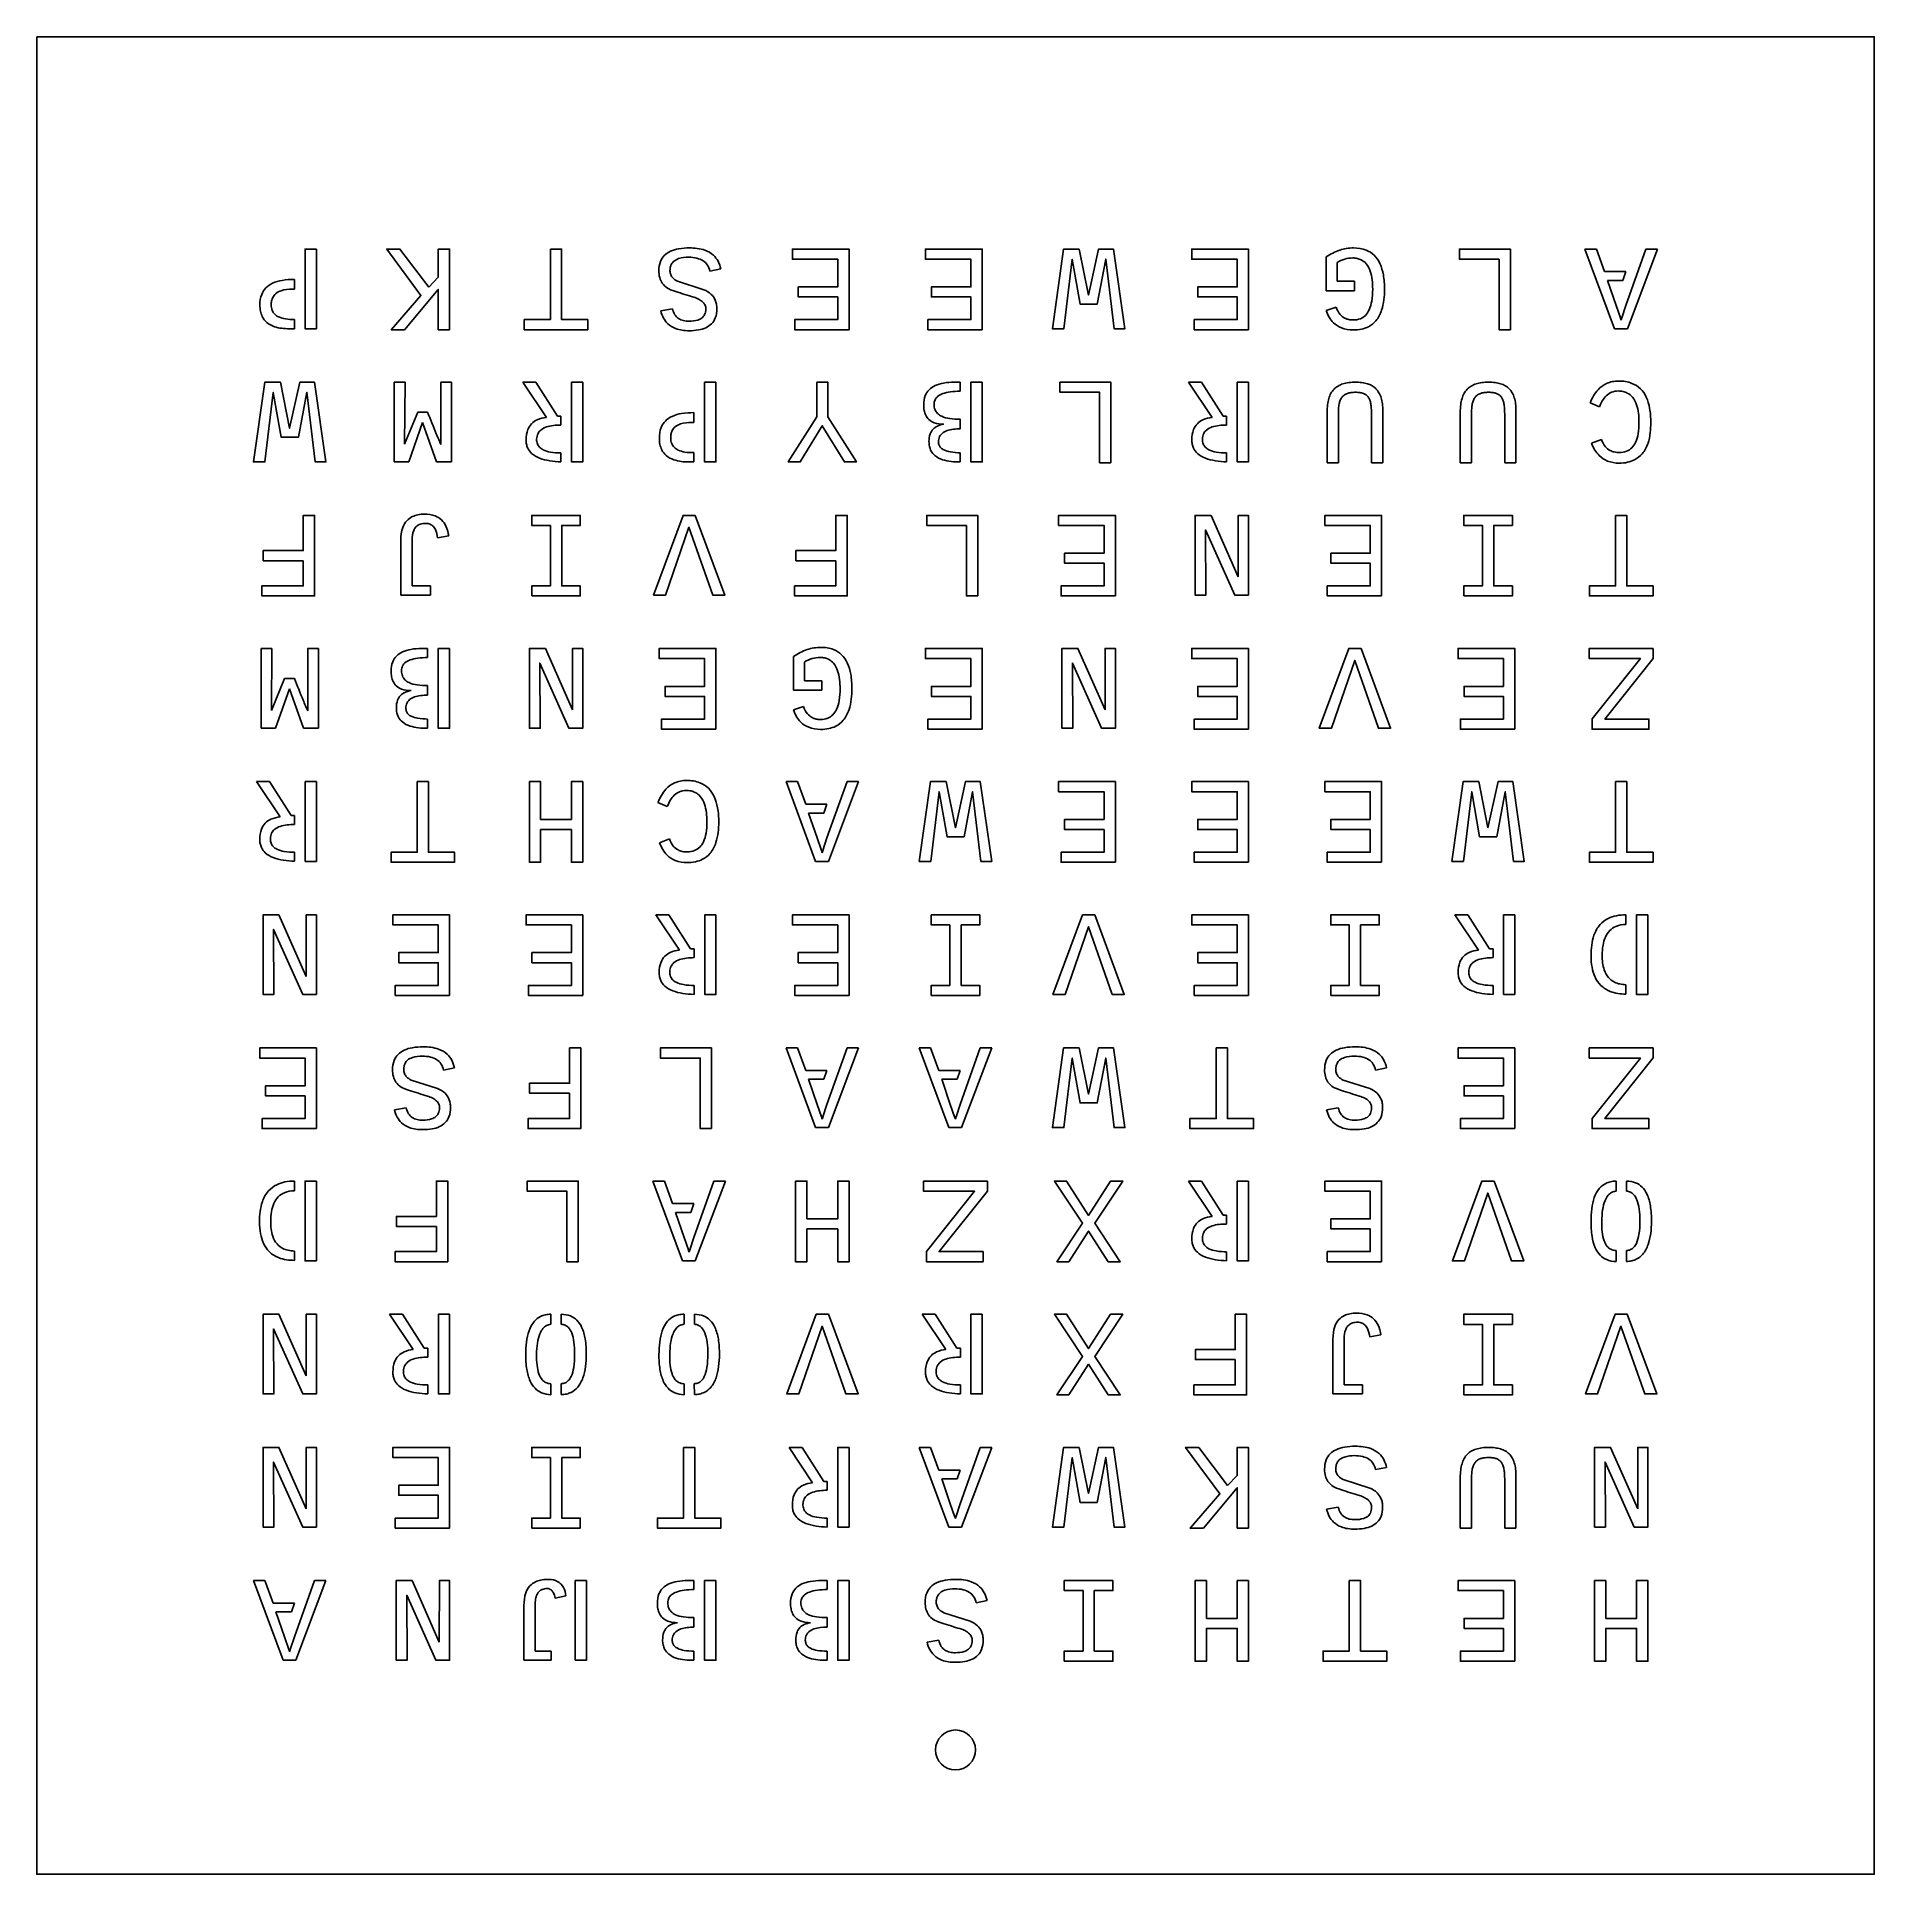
# Model space of a CAD drawing. Header units: millimetres. Extents: x -230 to 0, y -230 to 0.
import ezdxf

# ---------------------------------------------------------------- set-up
doc = ezdxf.new("R2010")
doc.units = ezdxf.units.MM
doc.layers.get('0').update_dxf_attribs({"linetype": 'CONTINUOUS'})

msp = doc.modelspace()

# ---------------------------------------------------------------- linework, layer by layer
for p, q in [((-68.61, -31.79), (-68.61, -27.56)), ((-68.61, -31.79), (-68.61, -27.56)), ((-32.51, -36.55), (-36.21, -26.57)), ((-36.21, -26.57), (-34.77, -26.57)), ((-32.51, -36.55), (-36.21, -26.57)), ((-36.21, -26.57), (-34.77, -26.57)), ((-34.77, -26.57), (-33.75, -29.4)), ((-34.77, -26.57), (-33.75, -29.4)), ((-31.09, -33.63), (-28.58, -26.57)), ((-31.09, -33.63), (-28.58, -26.57)), ((-27.13, -26.57), (-30.9, -36.55)), ((-27.13, -26.57), (-30.9, -36.55)), ((-28.58, -26.57), (-27.13, -26.57)), ((-28.58, -26.57), (-27.13, -26.57)), ((-144.38, -29.07), (-145.75, -29.35)), ((-144.38, -29.07), (-145.75, -29.35)), ((-67.23, -28.27), (-67.23, -30.61)), ((-67.23, -28.27), (-67.23, -30.61)), ((-33.75, -29.4), (-31.09, -29.4)), ((-33.75, -29.4), (-31.09, -29.4)), ((-31.09, -29.4), (-31.46, -30.5)), ((-31.09, -29.4), (-31.46, -30.5)), ((-197.75, -31.6), (-198.03, -31.6)), ((-197.75, -31.6), (-198.03, -31.6)), ((-197.75, -30.38), (-197.75, -31.6)), ((-197.75, -30.38), (-197.75, -31.6)), ((-149.81, -30.6), (-146.49, -31.66)), ((-149.81, -30.6), (-146.49, -31.66)), ((-65.06, -31.79), (-68.61, -31.79)), ((-65.06, -31.79), (-68.61, -31.79)), ((-67.23, -30.61), (-65.06, -30.61)), ((-67.23, -30.61), (-65.06, -30.61)), ((-65.06, -30.61), (-65.06, -31.79)), ((-65.06, -30.61), (-65.06, -31.79)), ((-31.46, -30.5), (-33.39, -30.5)), ((-33.39, -30.5), (-32.31, -33.63)), ((-31.46, -30.5), (-33.39, -30.5)), ((-33.39, -30.5), (-32.31, -33.63)), ((-151.89, -34.31), (-150.42, -34.05)), ((-151.89, -34.31), (-150.42, -34.05)), ((-68.62, -34.26), (-67.35, -33.84)), ((-68.62, -34.26), (-67.35, -33.84)), ((-32.31, -33.63), (-31.77, -35.19)), ((-32.31, -33.63), (-31.77, -35.19)), ((-31.6, -35.19), (-31.09, -33.63)), ((-31.6, -35.19), (-31.09, -33.63)), ((-197.75, -36.55), (-198.39, -36.55)), ((-197.75, -36.55), (-198.39, -36.55)), ((-197.75, -35.38), (-197.75, -36.55)), ((-197.75, -35.38), (-197.75, -36.55)), ((-30.9, -36.55), (-32.51, -36.55)), ((-30.9, -36.55), (-32.51, -36.55)), ((-185.26, -53.22), (-185.26, -43.24)), ((-185.26, -43.24), (-183.9, -43.24)), ((-185.26, -53.22), (-185.26, -43.24)), ((-185.26, -43.24), (-183.9, -43.24)), ((-183.9, -43.24), (-183.96, -51)), ((-183.9, -43.24), (-183.96, -51)), ((-179.42, -43.24), (-178.09, -43.24)), ((-179.42, -43.24), (-178.09, -43.24)), ((-178.09, -43.24), (-178.09, -53.22)), ((-178.09, -43.24), (-178.09, -53.22)), ((-166.21, -47.66), (-169.17, -43.24)), ((-169.17, -43.24), (-167.54, -43.24)), ((-166.21, -47.66), (-169.17, -43.24)), ((-169.17, -43.24), (-167.54, -43.24)), ((-167.54, -43.24), (-164.83, -47.49)), ((-167.54, -43.24), (-164.83, -47.49)), ((-115.15, -43.24), (-114.41, -43.24)), ((-115.15, -43.24), (-114.41, -43.24)), ((-114.41, -43.24), (-114.41, -44.37)), ((-114.41, -43.24), (-114.41, -44.37)), ((-82.88, -47.66), (-85.83, -43.24)), ((-85.83, -43.24), (-84.21, -43.24)), ((-82.88, -47.66), (-85.83, -43.24)), ((-85.83, -43.24), (-84.21, -43.24)), ((-84.21, -43.24), (-81.5, -47.49)), ((-84.21, -43.24), (-81.5, -47.49)), ((-34.4, -46.33), (-35.57, -45.84)), ((-34.4, -46.33), (-35.57, -45.84)), ((-183.96, -51), (-182.3, -46.99)), ((-183.96, -51), (-182.3, -46.99)), ((-181.71, -48.29), (-183.44, -53.22)), ((-181.71, -48.29), (-183.44, -53.22)), ((-182.3, -46.99), (-181.07, -46.99)), ((-182.3, -46.99), (-181.07, -46.99)), ((-179.95, -53.22), (-181.71, -48.29)), ((-179.95, -53.22), (-181.71, -48.29)), ((-164.83, -47.49), (-164.39, -47.49)), ((-164.83, -47.49), (-164.39, -47.49)), ((-164.39, -47.49), (-164.39, -48.61)), ((-164.39, -47.49), (-164.39, -48.61)), ((-147.75, -48.27), (-148.03, -48.27)), ((-147.75, -48.27), (-148.03, -48.27)), ((-147.75, -47.05), (-147.75, -48.27)), ((-147.75, -47.05), (-147.75, -48.27)), ((-114.41, -47.85), (-114.41, -49.08)), ((-114.41, -47.85), (-114.41, -49.08)), ((-81.5, -47.49), (-81.06, -47.49)), ((-81.5, -47.49), (-81.06, -47.49)), ((-81.06, -47.49), (-81.06, -48.61)), ((-81.06, -47.49), (-81.06, -48.61)), ((-68.49, -53.33), (-68.49, -47)), ((-68.49, -53.33), (-68.49, -47)), ((-67.08, -47.24), (-67.08, -53.33)), ((-67.08, -47.24), (-67.08, -53.33)), ((-62.93, -53.33), (-62.93, -47.14)), ((-62.93, -53.33), (-62.93, -47.14)), ((-61.51, -46.87), (-61.51, -53.33)), ((-61.51, -46.87), (-61.51, -53.33)), ((-51.82, -53.33), (-51.82, -47)), ((-51.82, -53.33), (-51.82, -47)), ((-50.42, -47.24), (-50.42, -53.33)), ((-50.42, -47.24), (-50.42, -53.33)), ((-46.26, -53.33), (-46.26, -47.14)), ((-46.26, -53.33), (-46.26, -47.14)), ((-44.85, -46.87), (-44.85, -53.33)), ((-44.85, -46.87), (-44.85, -53.33)), ((-35.38, -50.89), (-34.13, -50.41)), ((-35.38, -50.89), (-34.13, -50.41)), ((-164.39, -52.08), (-164.39, -53.21)), ((-164.39, -52.08), (-164.39, -53.21)), ((-147.75, -52.05), (-147.75, -53.22)), ((-147.75, -52.05), (-147.75, -53.22)), ((-114.41, -52.07), (-114.41, -53.22)), ((-114.41, -52.07), (-114.41, -53.22)), ((-81.06, -52.08), (-81.06, -53.21)), ((-81.06, -52.08), (-81.06, -53.21)), ((-183.44, -53.22), (-185.26, -53.22)), ((-183.44, -53.22), (-185.26, -53.22)), ((-178.09, -53.22), (-179.95, -53.22)), ((-178.09, -53.22), (-179.95, -53.22)), ((-147.75, -53.22), (-148.39, -53.22)), ((-147.75, -53.22), (-148.39, -53.22)), ((-67.08, -53.33), (-68.49, -53.33)), ((-67.08, -53.33), (-68.49, -53.33)), ((-61.51, -53.33), (-62.93, -53.33)), ((-61.51, -53.33), (-62.93, -53.33)), ((-50.42, -53.33), (-51.82, -53.33)), ((-50.42, -53.33), (-51.82, -53.33)), ((-44.85, -53.33), (-46.26, -53.33)), ((-44.85, -53.33), (-46.26, -53.33)), ((-184.42, -69.88), (-184.42, -63.01)), ((-184.42, -69.88), (-184.42, -63.01)), ((-183.01, -62.98), (-183.01, -68.73)), ((-183.01, -62.98), (-183.01, -68.73)), ((-178.43, -62.49), (-179.82, -62.73)), ((-178.43, -62.49), (-179.82, -62.73)), ((-183.01, -68.73), (-180.72, -68.73)), ((-183.01, -68.73), (-180.72, -68.73)), ((-180.72, -68.73), (-180.72, -69.88)), ((-180.72, -68.73), (-180.72, -69.88)), ((-180.72, -69.88), (-184.42, -69.88)), ((-180.72, -69.88), (-184.42, -69.88)), ((-201.92, -86.55), (-201.92, -76.57)), ((-201.92, -76.57), (-200.57, -76.57)), ((-201.92, -86.55), (-201.92, -76.57)), ((-201.92, -76.57), (-200.57, -76.57)), ((-200.57, -76.57), (-200.62, -84.34)), ((-200.57, -76.57), (-200.62, -84.34)), ((-196.09, -76.57), (-194.75, -76.57)), ((-196.09, -76.57), (-194.75, -76.57)), ((-194.75, -76.57), (-194.75, -86.55)), ((-194.75, -76.57), (-194.75, -86.55)), ((-181.82, -76.57), (-181.08, -76.57)), ((-181.82, -76.57), (-181.08, -76.57)), ((-181.08, -76.57), (-181.08, -77.71)), ((-181.08, -76.57), (-181.08, -77.71)), ((-135.27, -81.79), (-135.27, -77.56)), ((-135.27, -81.79), (-135.27, -77.56)), ((-200.62, -84.34), (-198.97, -80.32)), ((-200.62, -84.34), (-198.97, -80.32)), ((-198.97, -80.32), (-197.74, -80.32)), ((-198.97, -80.32), (-197.74, -80.32)), ((-133.9, -78.27), (-133.9, -80.61)), ((-133.9, -78.27), (-133.9, -80.61)), ((-198.38, -81.63), (-200.11, -86.55)), ((-198.38, -81.63), (-200.11, -86.55)), ((-196.62, -86.55), (-198.38, -81.63)), ((-196.62, -86.55), (-198.38, -81.63)), ((-181.08, -81.19), (-181.08, -82.41)), ((-181.08, -81.19), (-181.08, -82.41)), ((-131.73, -81.79), (-135.27, -81.79)), ((-131.73, -81.79), (-135.27, -81.79)), ((-133.9, -80.61), (-131.73, -80.61)), ((-133.9, -80.61), (-131.73, -80.61)), ((-131.73, -80.61), (-131.73, -81.79)), ((-131.73, -80.61), (-131.73, -81.79)), ((-135.29, -84.26), (-134.02, -83.84)), ((-135.29, -84.26), (-134.02, -83.84)), ((-200.11, -86.55), (-201.92, -86.55)), ((-200.11, -86.55), (-201.92, -86.55)), ((-194.75, -86.55), (-196.62, -86.55)), ((-194.75, -86.55), (-196.62, -86.55)), ((-181.08, -85.4), (-181.08, -86.55)), ((-181.08, -85.4), (-181.08, -86.55)), ((-199.54, -97.66), (-202.5, -93.24)), ((-202.5, -93.24), (-200.87, -93.24)), ((-199.54, -97.66), (-202.5, -93.24)), ((-202.5, -93.24), (-200.87, -93.24)), ((-200.87, -93.24), (-198.17, -97.49)), ((-200.87, -93.24), (-198.17, -97.49)), ((-132.51, -103.22), (-136.21, -93.24)), ((-136.21, -93.24), (-134.77, -93.24)), ((-132.51, -103.22), (-136.21, -93.24)), ((-136.21, -93.24), (-134.77, -93.24)), ((-134.77, -93.24), (-133.75, -96.06)), ((-134.77, -93.24), (-133.75, -96.06)), ((-131.09, -100.29), (-128.58, -93.24)), ((-131.09, -100.29), (-128.58, -93.24)), ((-127.13, -93.24), (-130.9, -103.22)), ((-127.13, -93.24), (-130.9, -103.22)), ((-128.58, -93.24), (-127.13, -93.24)), ((-128.58, -93.24), (-127.13, -93.24)), ((-151.07, -96.33), (-152.24, -95.84)), ((-151.07, -96.33), (-152.24, -95.84)), ((-133.75, -96.06), (-131.09, -96.06)), ((-133.75, -96.06), (-131.09, -96.06)), ((-131.09, -96.06), (-131.46, -97.17)), ((-131.09, -96.06), (-131.46, -97.17)), ((-198.17, -97.49), (-197.72, -97.49)), ((-198.17, -97.49), (-197.72, -97.49)), ((-197.72, -97.49), (-197.72, -98.61)), ((-197.72, -97.49), (-197.72, -98.61)), ((-131.46, -97.17), (-133.39, -97.17)), ((-133.39, -97.17), (-132.31, -100.29)), ((-131.46, -97.17), (-133.39, -97.17)), ((-133.39, -97.17), (-132.31, -100.29)), ((-152.04, -100.89), (-150.8, -100.41)), ((-152.04, -100.89), (-150.8, -100.41)), ((-132.31, -100.29), (-131.77, -101.86)), ((-132.31, -100.29), (-131.77, -101.86)), ((-131.6, -101.86), (-131.09, -100.29)), ((-131.6, -101.86), (-131.09, -100.29)), ((-197.72, -102.08), (-197.72, -103.21)), ((-197.72, -102.08), (-197.72, -103.21)), ((-130.9, -103.22), (-132.51, -103.22)), ((-130.9, -103.22), (-132.51, -103.22)), ((-149.54, -114.32), (-152.5, -109.91)), ((-152.5, -109.91), (-150.87, -109.91)), ((-149.54, -114.32), (-152.5, -109.91)), ((-152.5, -109.91), (-150.87, -109.91)), ((-150.87, -109.91), (-148.17, -114.16)), ((-150.87, -109.91), (-148.17, -114.16)), ((-49.54, -114.32), (-52.5, -109.91)), ((-52.5, -109.91), (-50.87, -109.91)), ((-49.54, -114.32), (-52.5, -109.91)), ((-52.5, -109.91), (-50.87, -109.91)), ((-50.87, -109.91), (-48.17, -114.16)), ((-50.87, -109.91), (-48.17, -114.16)), ((-31.09, -109.91), (-31.09, -111.11)), ((-31.09, -109.91), (-31.09, -111.11)), ((-148.17, -114.16), (-147.72, -114.16)), ((-148.17, -114.16), (-147.72, -114.16)), ((-147.72, -114.16), (-147.72, -115.27)), ((-147.72, -114.16), (-147.72, -115.27)), ((-48.17, -114.16), (-47.72, -114.16)), ((-48.17, -114.16), (-47.72, -114.16)), ((-47.72, -114.16), (-47.72, -115.27)), ((-47.72, -114.16), (-47.72, -115.27)), ((-147.72, -118.75), (-147.72, -119.87)), ((-147.72, -118.75), (-147.72, -119.87)), ((-47.72, -118.75), (-47.72, -119.87)), ((-47.72, -118.75), (-47.72, -119.87)), ((-31.09, -118.66), (-31.09, -119.83)), ((-31.09, -118.66), (-31.09, -119.83)), ((-132.51, -136.55), (-136.21, -126.57)), ((-136.21, -126.57), (-134.77, -126.57)), ((-132.51, -136.55), (-136.21, -126.57)), ((-136.21, -126.57), (-134.77, -126.57)), ((-134.77, -126.57), (-133.75, -129.4)), ((-134.77, -126.57), (-133.75, -129.4)), ((-131.09, -133.63), (-128.58, -126.57)), ((-131.09, -133.63), (-128.58, -126.57)), ((-127.13, -126.57), (-130.9, -136.55)), ((-127.13, -126.57), (-130.9, -136.55)), ((-128.58, -126.57), (-127.13, -126.57)), ((-128.58, -126.57), (-127.13, -126.57)), ((-115.84, -136.55), (-119.54, -126.57)), ((-119.54, -126.57), (-118.11, -126.57)), ((-115.84, -136.55), (-119.54, -126.57)), ((-119.54, -126.57), (-118.11, -126.57)), ((-118.11, -126.57), (-117.09, -129.4)), ((-118.11, -126.57), (-117.09, -129.4)), ((-114.42, -133.63), (-111.91, -126.57)), ((-114.42, -133.63), (-111.91, -126.57)), ((-110.46, -126.57), (-114.23, -136.55)), ((-110.46, -126.57), (-114.23, -136.55)), ((-111.91, -126.57), (-110.46, -126.57)), ((-111.91, -126.57), (-110.46, -126.57)), ((-183.15, -130.6), (-179.82, -131.66)), ((-183.15, -130.6), (-179.82, -131.66)), ((-177.72, -129.07), (-179.08, -129.35)), ((-177.72, -129.07), (-179.08, -129.35)), ((-133.75, -129.4), (-131.09, -129.4)), ((-133.75, -129.4), (-131.09, -129.4)), ((-131.46, -130.5), (-133.39, -130.5)), ((-133.39, -130.5), (-132.31, -133.63)), ((-131.46, -130.5), (-133.39, -130.5)), ((-133.39, -130.5), (-132.31, -133.63)), ((-131.09, -129.4), (-131.46, -130.5)), ((-131.09, -129.4), (-131.46, -130.5)), ((-117.09, -129.4), (-114.42, -129.4)), ((-117.09, -129.4), (-114.42, -129.4)), ((-114.8, -130.5), (-116.73, -130.5)), ((-116.73, -130.5), (-115.65, -133.63)), ((-114.8, -130.5), (-116.73, -130.5)), ((-116.73, -130.5), (-115.65, -133.63)), ((-114.42, -129.4), (-114.8, -130.5)), ((-114.42, -129.4), (-114.8, -130.5)), ((-66.48, -130.6), (-63.15, -131.66)), ((-66.48, -130.6), (-63.15, -131.66)), ((-61.05, -129.07), (-62.42, -129.35)), ((-61.05, -129.07), (-62.42, -129.35)), ((-185.23, -134.31), (-183.75, -134.05)), ((-185.23, -134.31), (-183.75, -134.05)), ((-132.31, -133.63), (-131.77, -135.19)), ((-132.31, -133.63), (-131.77, -135.19)), ((-131.6, -135.19), (-131.09, -133.63)), ((-131.6, -135.19), (-131.09, -133.63)), ((-115.65, -133.63), (-115.11, -135.19)), ((-115.65, -133.63), (-115.11, -135.19)), ((-114.93, -135.19), (-114.42, -133.63)), ((-114.93, -135.19), (-114.42, -133.63)), ((-68.56, -134.31), (-67.09, -134.05)), ((-68.56, -134.31), (-67.09, -134.05)), ((-130.9, -136.55), (-132.51, -136.55)), ((-130.9, -136.55), (-132.51, -136.55)), ((-114.23, -136.55), (-115.84, -136.55)), ((-114.23, -136.55), (-115.84, -136.55)), ((-197.75, -143.24), (-197.75, -144.45)), ((-197.75, -143.24), (-197.75, -144.45)), ((-149.17, -153.22), (-152.87, -143.24)), ((-152.87, -143.24), (-151.44, -143.24)), ((-149.17, -153.22), (-152.87, -143.24)), ((-152.87, -143.24), (-151.44, -143.24)), ((-151.44, -143.24), (-150.42, -146.06)), ((-151.44, -143.24), (-150.42, -146.06)), ((-147.75, -150.29), (-145.25, -143.24)), ((-147.75, -150.29), (-145.25, -143.24)), ((-143.8, -143.24), (-147.57, -153.22)), ((-143.8, -143.24), (-147.57, -153.22)), ((-145.25, -143.24), (-143.8, -143.24)), ((-145.25, -143.24), (-143.8, -143.24)), ((-82.88, -147.66), (-85.83, -143.24)), ((-85.83, -143.24), (-84.21, -143.24)), ((-82.88, -147.66), (-85.83, -143.24)), ((-85.83, -143.24), (-84.21, -143.24)), ((-84.21, -143.24), (-81.5, -147.49)), ((-84.21, -143.24), (-81.5, -147.49)), ((-32.31, -143.24), (-32.31, -144.5)), ((-32.31, -143.24), (-32.31, -144.5)), ((-31.01, -144.5), (-31.01, -143.24)), ((-31.01, -144.5), (-31.01, -143.24)), ((-150.42, -146.06), (-147.75, -146.06)), ((-150.42, -146.06), (-147.75, -146.06)), ((-148.13, -147.17), (-150.06, -147.17)), ((-150.06, -147.17), (-148.98, -150.29)), ((-148.13, -147.17), (-150.06, -147.17)), ((-150.06, -147.17), (-148.98, -150.29)), ((-147.75, -146.06), (-148.13, -147.17)), ((-147.75, -146.06), (-148.13, -147.17)), ((-81.5, -147.49), (-81.06, -147.49)), ((-81.5, -147.49), (-81.06, -147.49)), ((-81.06, -147.49), (-81.06, -148.61)), ((-81.06, -147.49), (-81.06, -148.61)), ((-148.98, -150.29), (-148.44, -151.86)), ((-148.98, -150.29), (-148.44, -151.86)), ((-148.26, -151.86), (-147.75, -150.29)), ((-148.26, -151.86), (-147.75, -150.29)), ((-197.75, -151.99), (-197.75, -153.16)), ((-197.75, -151.99), (-197.75, -153.16)), ((-147.57, -153.22), (-149.17, -153.22)), ((-147.57, -153.22), (-149.17, -153.22)), ((-81.06, -152.08), (-81.06, -153.21)), ((-81.06, -152.08), (-81.06, -153.21)), ((-32.31, -151.93), (-32.31, -153.31)), ((-32.31, -151.93), (-32.31, -153.31)), ((-31.01, -153.3), (-31.03, -151.93)), ((-31.01, -153.3), (-31.03, -151.93)), ((-182.88, -164.32), (-185.83, -159.91)), ((-185.83, -159.91), (-184.21, -159.91)), ((-182.88, -164.32), (-185.83, -159.91)), ((-185.83, -159.91), (-184.21, -159.91)), ((-184.21, -159.91), (-181.5, -164.16)), ((-184.21, -159.91), (-181.5, -164.16)), ((-165.65, -159.91), (-165.65, -161.16)), ((-165.65, -159.91), (-165.65, -161.16)), ((-164.35, -161.16), (-164.35, -159.91)), ((-164.35, -161.16), (-164.35, -159.91)), ((-148.98, -159.91), (-148.98, -161.16)), ((-148.98, -159.91), (-148.98, -161.16)), ((-147.68, -161.16), (-147.68, -159.91)), ((-147.68, -161.16), (-147.68, -159.91)), ((-116.21, -164.32), (-119.17, -159.91)), ((-119.17, -159.91), (-117.54, -159.91)), ((-116.21, -164.32), (-119.17, -159.91)), ((-119.17, -159.91), (-117.54, -159.91)), ((-117.54, -159.91), (-114.83, -164.16)), ((-117.54, -159.91), (-114.83, -164.16)), ((-67.75, -169.88), (-67.75, -163.01)), ((-67.75, -169.88), (-67.75, -163.01)), ((-66.35, -162.98), (-66.35, -168.73)), ((-66.35, -162.98), (-66.35, -168.73)), ((-61.76, -162.49), (-63.15, -162.73)), ((-61.76, -162.49), (-63.15, -162.73)), ((-181.5, -164.16), (-181.06, -164.16)), ((-181.5, -164.16), (-181.06, -164.16)), ((-181.06, -164.16), (-181.06, -165.27)), ((-181.06, -164.16), (-181.06, -165.27)), ((-114.83, -164.16), (-114.39, -164.16)), ((-114.83, -164.16), (-114.39, -164.16)), ((-114.39, -164.16), (-114.39, -165.27)), ((-114.39, -164.16), (-114.39, -165.27)), ((-181.06, -168.75), (-181.06, -169.87)), ((-181.06, -168.75), (-181.06, -169.87)), ((-165.65, -168.6), (-165.65, -169.98)), ((-165.65, -168.6), (-165.65, -169.98)), ((-164.35, -169.97), (-164.37, -168.6)), ((-164.35, -169.97), (-164.37, -168.6)), ((-148.98, -168.6), (-148.98, -169.98)), ((-148.98, -168.6), (-148.98, -169.98)), ((-147.68, -169.97), (-147.7, -168.6)), ((-147.68, -169.97), (-147.7, -168.6)), ((-114.39, -168.75), (-114.39, -169.87)), ((-114.39, -168.75), (-114.39, -169.87)), ((-64.05, -169.88), (-67.75, -169.88)), ((-64.05, -169.88), (-67.75, -169.88)), ((-66.35, -168.73), (-64.05, -168.73)), ((-66.35, -168.73), (-64.05, -168.73)), ((-64.05, -168.73), (-64.05, -169.88)), ((-64.05, -168.73), (-64.05, -169.88)), ((-132.88, -180.99), (-135.83, -176.57)), ((-135.83, -176.57), (-134.21, -176.57)), ((-132.88, -180.99), (-135.83, -176.57)), ((-135.83, -176.57), (-134.21, -176.57)), ((-134.21, -176.57), (-131.5, -180.83)), ((-134.21, -176.57), (-131.5, -180.83)), ((-115.84, -186.55), (-119.54, -176.57)), ((-119.54, -176.57), (-118.11, -176.57)), ((-115.84, -186.55), (-119.54, -176.57)), ((-119.54, -176.57), (-118.11, -176.57)), ((-118.11, -176.57), (-117.09, -179.4)), ((-118.11, -176.57), (-117.09, -179.4)), ((-114.42, -183.63), (-111.91, -176.57)), ((-114.42, -183.63), (-111.91, -176.57)), ((-110.46, -176.57), (-114.23, -186.55)), ((-110.46, -176.57), (-114.23, -186.55)), ((-111.91, -176.57), (-110.46, -176.57)), ((-111.91, -176.57), (-110.46, -176.57)), ((-117.09, -179.4), (-114.42, -179.4)), ((-117.09, -179.4), (-114.42, -179.4)), ((-114.42, -179.4), (-114.8, -180.5)), ((-114.42, -179.4), (-114.8, -180.5)), ((-61.05, -179.07), (-62.42, -179.35)), ((-61.05, -179.07), (-62.42, -179.35)), ((-131.5, -180.83), (-131.06, -180.83)), ((-131.5, -180.83), (-131.06, -180.83)), ((-131.06, -180.83), (-131.06, -181.94)), ((-131.06, -180.83), (-131.06, -181.94)), ((-114.8, -180.5), (-116.73, -180.5)), ((-116.73, -180.5), (-115.65, -183.63)), ((-114.8, -180.5), (-116.73, -180.5)), ((-116.73, -180.5), (-115.65, -183.63)), ((-66.48, -180.6), (-63.15, -181.66)), ((-66.48, -180.6), (-63.15, -181.66)), ((-51.82, -186.67), (-51.82, -180.33)), ((-51.82, -186.67), (-51.82, -180.33)), ((-50.42, -180.57), (-50.42, -186.67)), ((-50.42, -180.57), (-50.42, -186.67)), ((-46.26, -186.67), (-46.26, -180.48)), ((-46.26, -186.67), (-46.26, -180.48)), ((-44.85, -180.2), (-44.85, -186.67)), ((-44.85, -180.2), (-44.85, -186.67)), ((-115.65, -183.63), (-115.11, -185.19)), ((-115.65, -183.63), (-115.11, -185.19)), ((-114.93, -185.19), (-114.42, -183.63)), ((-114.93, -185.19), (-114.42, -183.63)), ((-131.06, -185.42), (-131.06, -186.54)), ((-131.06, -185.42), (-131.06, -186.54)), ((-68.56, -184.31), (-67.09, -184.05)), ((-68.56, -184.31), (-67.09, -184.05)), ((-114.23, -186.55), (-115.84, -186.55)), ((-114.23, -186.55), (-115.84, -186.55)), ((-50.42, -186.67), (-51.82, -186.67)), ((-50.42, -186.67), (-51.82, -186.67)), ((-44.85, -186.67), (-46.26, -186.67)), ((-44.85, -186.67), (-46.26, -186.67)), ((-199.17, -203.22), (-202.87, -193.24)), ((-202.87, -193.24), (-201.44, -193.24)), ((-199.17, -203.22), (-202.87, -193.24)), ((-202.87, -193.24), (-201.44, -193.24)), ((-201.44, -193.24), (-200.42, -196.06)), ((-201.44, -193.24), (-200.42, -196.06)), ((-197.75, -200.29), (-195.25, -193.24)), ((-197.75, -200.29), (-195.25, -193.24)), ((-193.8, -193.24), (-197.57, -203.22)), ((-193.8, -193.24), (-197.57, -203.22)), ((-195.25, -193.24), (-193.8, -193.24)), ((-195.25, -193.24), (-193.8, -193.24)), ((-163.79, -195.16), (-165.12, -195.43)), ((-163.79, -195.16), (-165.12, -195.43)), ((-148.48, -193.24), (-147.74, -193.24)), ((-148.48, -193.24), (-147.74, -193.24)), ((-147.74, -193.24), (-147.74, -194.37)), ((-147.74, -193.24), (-147.74, -194.37)), ((-131.82, -193.24), (-131.08, -193.24)), ((-131.82, -193.24), (-131.08, -193.24)), ((-131.08, -193.24), (-131.08, -194.37)), ((-131.08, -193.24), (-131.08, -194.37)), ((-200.42, -196.06), (-197.75, -196.06)), ((-200.42, -196.06), (-197.75, -196.06)), ((-198.13, -197.17), (-200.06, -197.17)), ((-200.06, -197.17), (-198.98, -200.29)), ((-198.13, -197.17), (-200.06, -197.17)), ((-200.06, -197.17), (-198.98, -200.29)), ((-197.75, -196.06), (-198.13, -197.17)), ((-197.75, -196.06), (-198.13, -197.17)), ((-169.02, -203.22), (-169.02, -196.35)), ((-169.02, -203.22), (-169.02, -196.35)), ((-167.61, -196.32), (-167.61, -202.06)), ((-167.61, -196.32), (-167.61, -202.06)), ((-116.48, -197.26), (-113.15, -198.33)), ((-116.48, -197.26), (-113.15, -198.33)), ((-111.05, -195.74), (-112.42, -196.02)), ((-111.05, -195.74), (-112.42, -196.02)), ((-147.74, -197.85), (-147.74, -199.08)), ((-147.74, -197.85), (-147.74, -199.08)), ((-131.08, -197.85), (-131.08, -199.08)), ((-131.08, -197.85), (-131.08, -199.08)), ((-198.98, -200.29), (-198.44, -201.86)), ((-198.98, -200.29), (-198.44, -201.86)), ((-198.26, -201.86), (-197.75, -200.29)), ((-198.26, -201.86), (-197.75, -200.29)), ((-167.61, -202.06), (-165.61, -202.06)), ((-167.61, -202.06), (-165.61, -202.06)), ((-165.61, -202.06), (-165.61, -203.22)), ((-165.61, -202.06), (-165.61, -203.22)), ((-147.74, -202.07), (-147.74, -203.22)), ((-147.74, -202.07), (-147.74, -203.22)), ((-131.08, -202.07), (-131.08, -203.22)), ((-131.08, -202.07), (-131.08, -203.22)), ((-118.56, -200.97), (-117.09, -200.72)), ((-118.56, -200.97), (-117.09, -200.72)), ((-197.57, -203.22), (-199.17, -203.22)), ((-197.57, -203.22), (-199.17, -203.22)), ((-165.61, -203.22), (-169.02, -203.22)), ((-165.61, -203.22), (-169.02, -203.22))]:
    msp.add_line(p, q)
for points in [[(-230, 0), (0, 0), (0, -230), (-230, -230)], [(-230, 0), (0, 0), (0, -230), (-230, -230)], [(-194.99, -26.57), (-196.41, -26.57), (-196.41, -36.55), (-194.99, -36.55)], [(-194.99, -26.57), (-196.41, -26.57), (-196.41, -36.55), (-194.99, -36.55)], [(-180.94, -31.35), (-184.55, -26.57), (-186.2, -26.57), (-181.91, -32.38), (-185.63, -36.67), (-183.97, -36.67), (-179.74, -31.63), (-179.74, -36.67), (-178.33, -36.67), (-178.33, -26.57), (-179.74, -26.57), (-179.74, -30.1)], [(-180.94, -31.35), (-184.55, -26.57), (-186.2, -26.57), (-181.91, -32.38), (-185.63, -36.67), (-183.97, -36.67), (-179.74, -31.63), (-179.74, -36.67), (-178.33, -36.67), (-178.33, -26.57), (-179.74, -26.57), (-179.74, -30.1)], [(-165.71, -26.57), (-165.71, -35.41), (-168.98, -35.41), (-168.98, -36.67), (-161.03, -36.67), (-161.03, -35.41), (-164.3, -35.41), (-164.3, -26.57)], [(-165.71, -26.57), (-165.71, -35.41), (-168.98, -35.41), (-168.98, -36.67), (-161.03, -36.67), (-161.03, -35.41), (-164.3, -35.41), (-164.3, -26.57)], [(-128.33, -36.67), (-128.33, -26.57), (-135.42, -26.57), (-135.42, -27.84), (-129.74, -27.84), (-129.74, -31.31), (-134.68, -31.31), (-134.68, -32.57), (-129.74, -32.57), (-129.74, -35.41), (-135.12, -35.41), (-135.12, -36.67)], [(-128.33, -36.67), (-128.33, -26.57), (-135.42, -26.57), (-135.42, -27.84), (-129.74, -27.84), (-129.74, -31.31), (-134.68, -31.31), (-134.68, -32.57), (-129.74, -32.57), (-129.74, -35.41), (-135.12, -35.41), (-135.12, -36.67)], [(-111.66, -36.67), (-111.66, -26.57), (-118.76, -26.57), (-118.76, -27.84), (-113.08, -27.84), (-113.08, -31.31), (-118.01, -31.31), (-118.01, -32.57), (-113.08, -32.57), (-113.08, -35.41), (-118.46, -35.41), (-118.46, -36.67)], [(-111.66, -36.67), (-111.66, -26.57), (-118.76, -26.57), (-118.76, -27.84), (-113.08, -27.84), (-113.08, -31.31), (-118.01, -31.31), (-118.01, -32.57), (-113.08, -32.57), (-113.08, -35.41), (-118.46, -35.41), (-118.46, -36.67)], [(-99.5, -26.57), (-101.47, -26.57), (-102.87, -36.55), (-101.43, -36.55), (-100.39, -27.85), (-99.4, -33.46), (-97.25, -33.46), (-96.19, -27.83), (-95.14, -36.55), (-93.8, -36.55), (-95.24, -26.57), (-97.09, -26.57), (-98.35, -32.34)], [(-99.5, -26.57), (-101.47, -26.57), (-102.87, -36.55), (-101.43, -36.55), (-100.39, -27.85), (-99.4, -33.46), (-97.25, -33.46), (-96.19, -27.83), (-95.14, -36.55), (-93.8, -36.55), (-95.24, -26.57), (-97.09, -26.57), (-98.35, -32.34)], [(-78.33, -36.67), (-78.33, -26.57), (-85.42, -26.57), (-85.42, -27.84), (-79.74, -27.84), (-79.74, -31.31), (-84.68, -31.31), (-84.68, -32.57), (-79.74, -32.57), (-79.74, -35.41), (-85.12, -35.41), (-85.12, -36.67)], [(-78.33, -36.67), (-78.33, -26.57), (-85.42, -26.57), (-85.42, -27.84), (-79.74, -27.84), (-79.74, -31.31), (-84.68, -31.31), (-84.68, -32.57), (-79.74, -32.57), (-79.74, -35.41), (-85.12, -35.41), (-85.12, -36.67)], [(-45.55, -36.67), (-45.55, -26.57), (-51.93, -26.57), (-51.93, -27.84), (-46.96, -27.84), (-46.96, -36.67)], [(-45.55, -36.67), (-45.55, -26.57), (-51.93, -26.57), (-51.93, -27.84), (-46.96, -27.84), (-46.96, -36.67)], [(-199.5, -43.24), (-201.47, -43.24), (-202.87, -53.22), (-201.43, -53.22), (-200.39, -44.51), (-199.4, -50.13), (-197.25, -50.13), (-196.19, -44.5), (-195.14, -53.22), (-193.8, -53.22), (-195.24, -43.24), (-197.09, -43.24), (-198.35, -49)], [(-199.5, -43.24), (-201.47, -43.24), (-202.87, -53.22), (-201.43, -53.22), (-200.39, -44.51), (-199.4, -50.13), (-197.25, -50.13), (-196.19, -44.5), (-195.14, -53.22), (-193.8, -53.22), (-195.24, -43.24), (-197.09, -43.24), (-198.35, -49)], [(-161.66, -43.24), (-163.06, -43.24), (-163.06, -53.22), (-161.66, -53.22)], [(-161.66, -43.24), (-163.06, -43.24), (-163.06, -53.22), (-161.66, -53.22)], [(-144.99, -43.24), (-146.41, -43.24), (-146.41, -53.22), (-144.99, -53.22)], [(-144.99, -43.24), (-146.41, -43.24), (-146.41, -53.22), (-144.99, -53.22)], [(-132.36, -43.24), (-132.36, -47.56), (-135.94, -53.22), (-134.43, -53.22), (-131.68, -48.7), (-128.91, -53.22), (-127.4, -53.22), (-130.97, -47.56), (-130.97, -43.24)], [(-132.36, -43.24), (-132.36, -47.56), (-135.94, -53.22), (-134.43, -53.22), (-131.68, -48.7), (-128.91, -53.22), (-127.4, -53.22), (-130.97, -47.56), (-130.97, -43.24)], [(-111.66, -43.24), (-113.08, -43.24), (-113.08, -53.22), (-111.66, -53.22)], [(-111.66, -43.24), (-113.08, -43.24), (-113.08, -53.22), (-111.66, -53.22)], [(-95.55, -53.33), (-95.55, -43.24), (-101.93, -43.24), (-101.93, -44.5), (-96.96, -44.5), (-96.96, -53.33)], [(-95.55, -53.33), (-95.55, -43.24), (-101.93, -43.24), (-101.93, -44.5), (-96.96, -44.5), (-96.96, -53.33)], [(-78.33, -43.24), (-79.73, -43.24), (-79.73, -53.22), (-78.33, -53.22)], [(-78.33, -43.24), (-79.73, -43.24), (-79.73, -53.22), (-78.33, -53.22)], [(-196.65, -65.58), (-196.65, -68.74), (-201.82, -68.74), (-201.82, -70), (-195.23, -70), (-195.23, -59.91), (-196.65, -59.91), (-196.65, -64.32), (-201.64, -64.32), (-201.64, -65.58)], [(-196.65, -65.58), (-196.65, -68.74), (-201.82, -68.74), (-201.82, -70), (-195.23, -70), (-195.23, -59.91), (-196.65, -59.91), (-196.65, -64.32), (-201.64, -64.32), (-201.64, -65.58)], [(-168.04, -70), (-161.96, -70), (-161.96, -68.74), (-164.29, -68.74), (-164.29, -61.17), (-161.96, -61.17), (-161.96, -59.91), (-168.04, -59.91), (-168.04, -61.17), (-165.71, -61.17), (-165.71, -68.74), (-168.04, -68.74)], [(-168.04, -70), (-161.96, -70), (-161.96, -68.74), (-164.29, -68.74), (-164.29, -61.17), (-161.96, -61.17), (-161.96, -59.91), (-168.04, -59.91), (-168.04, -61.17), (-165.71, -61.17), (-165.71, -68.74), (-168.04, -68.74)], [(-147.58, -59.91), (-149.1, -59.91), (-152.8, -69.88), (-151.29, -69.88), (-148.37, -61.4), (-145.39, -69.88), (-143.87, -69.88)], [(-147.58, -59.91), (-149.1, -59.91), (-152.8, -69.88), (-151.29, -69.88), (-148.37, -61.4), (-145.39, -69.88), (-143.87, -69.88)], [(-129.98, -65.58), (-129.98, -68.74), (-135.15, -68.74), (-135.15, -70), (-128.56, -70), (-128.56, -59.91), (-129.98, -59.91), (-129.98, -64.32), (-134.98, -64.32), (-134.98, -65.58)], [(-129.98, -65.58), (-129.98, -68.74), (-135.15, -68.74), (-135.15, -70), (-128.56, -70), (-128.56, -59.91), (-129.98, -59.91), (-129.98, -64.32), (-134.98, -64.32), (-134.98, -65.58)], [(-112.22, -70), (-112.22, -59.91), (-118.6, -59.91), (-118.6, -61.17), (-113.63, -61.17), (-113.63, -70)], [(-112.22, -70), (-112.22, -59.91), (-118.6, -59.91), (-118.6, -61.17), (-113.63, -61.17), (-113.63, -70)], [(-94.99, -70), (-94.99, -59.91), (-102.09, -59.91), (-102.09, -61.17), (-96.41, -61.17), (-96.41, -64.64), (-101.35, -64.64), (-101.35, -65.9), (-96.41, -65.9), (-96.41, -68.74), (-101.79, -68.74), (-101.79, -70)], [(-94.99, -70), (-94.99, -59.91), (-102.09, -59.91), (-102.09, -61.17), (-96.41, -61.17), (-96.41, -64.64), (-101.35, -64.64), (-101.35, -65.9), (-96.41, -65.9), (-96.41, -68.74), (-101.79, -68.74), (-101.79, -70)], [(-79.61, -67.61), (-83.01, -59.91), (-85.01, -59.91), (-85.01, -69.88), (-83.65, -69.88), (-83.69, -61.74), (-80.04, -69.88), (-78.33, -69.88), (-78.33, -59.91), (-79.6, -59.91)], [(-79.61, -67.61), (-83.01, -59.91), (-85.01, -59.91), (-85.01, -69.88), (-83.65, -69.88), (-83.69, -61.74), (-80.04, -69.88), (-78.33, -69.88), (-78.33, -59.91), (-79.6, -59.91)], [(-61.66, -70), (-61.66, -59.91), (-68.76, -59.91), (-68.76, -61.17), (-63.08, -61.17), (-63.08, -64.64), (-68.01, -64.64), (-68.01, -65.9), (-63.08, -65.9), (-63.08, -68.74), (-68.46, -68.74), (-68.46, -70)], [(-61.66, -70), (-61.66, -59.91), (-68.76, -59.91), (-68.76, -61.17), (-63.08, -61.17), (-63.08, -64.64), (-68.01, -64.64), (-68.01, -65.9), (-63.08, -65.9), (-63.08, -68.74), (-68.46, -68.74), (-68.46, -70)], [(-51.38, -70), (-45.29, -70), (-45.29, -68.74), (-47.63, -68.74), (-47.63, -61.17), (-45.29, -61.17), (-45.29, -59.91), (-51.38, -59.91), (-51.38, -61.17), (-49.04, -61.17), (-49.04, -68.74), (-51.38, -68.74)], [(-51.38, -70), (-45.29, -70), (-45.29, -68.74), (-47.63, -68.74), (-47.63, -61.17), (-45.29, -61.17), (-45.29, -59.91), (-51.38, -59.91), (-51.38, -61.17), (-49.04, -61.17), (-49.04, -68.74), (-51.38, -68.74)], [(-32.37, -59.91), (-32.37, -68.74), (-35.65, -68.74), (-35.65, -70), (-27.69, -70), (-27.69, -68.74), (-30.97, -68.74), (-30.97, -59.91)], [(-32.37, -59.91), (-32.37, -68.74), (-35.65, -68.74), (-35.65, -70), (-27.69, -70), (-27.69, -68.74), (-30.97, -68.74), (-30.97, -59.91)], [(-178.33, -76.57), (-179.74, -76.57), (-179.74, -86.55), (-178.33, -86.55)], [(-178.33, -76.57), (-179.74, -76.57), (-179.74, -86.55), (-178.33, -86.55)], [(-162.94, -84.27), (-166.34, -76.57), (-168.34, -76.57), (-168.34, -86.55), (-166.98, -86.55), (-167.03, -78.4), (-163.38, -86.55), (-161.66, -86.55), (-161.66, -76.57), (-162.93, -76.57)], [(-162.94, -84.27), (-166.34, -76.57), (-168.34, -76.57), (-168.34, -86.55), (-166.98, -86.55), (-167.03, -78.4), (-163.38, -86.55), (-161.66, -86.55), (-161.66, -76.57), (-162.93, -76.57)], [(-144.99, -86.67), (-144.99, -76.57), (-152.09, -76.57), (-152.09, -77.84), (-146.41, -77.84), (-146.41, -81.31), (-151.35, -81.31), (-151.35, -82.57), (-146.41, -82.57), (-146.41, -85.41), (-151.79, -85.41), (-151.79, -86.67)], [(-144.99, -86.67), (-144.99, -76.57), (-152.09, -76.57), (-152.09, -77.84), (-146.41, -77.84), (-146.41, -81.31), (-151.35, -81.31), (-151.35, -82.57), (-146.41, -82.57), (-146.41, -85.41), (-151.79, -85.41), (-151.79, -86.67)], [(-111.66, -86.67), (-111.66, -76.57), (-118.76, -76.57), (-118.76, -77.84), (-113.08, -77.84), (-113.08, -81.31), (-118.01, -81.31), (-118.01, -82.57), (-113.08, -82.57), (-113.08, -85.41), (-118.46, -85.41), (-118.46, -86.67)], [(-111.66, -86.67), (-111.66, -76.57), (-118.76, -76.57), (-118.76, -77.84), (-113.08, -77.84), (-113.08, -81.31), (-118.01, -81.31), (-118.01, -82.57), (-113.08, -82.57), (-113.08, -85.41), (-118.46, -85.41), (-118.46, -86.67)], [(-96.28, -84.27), (-99.68, -76.57), (-101.68, -76.57), (-101.68, -86.55), (-100.32, -86.55), (-100.36, -78.4), (-96.71, -86.55), (-94.99, -86.55), (-94.99, -76.57), (-96.27, -76.57)], [(-96.28, -84.27), (-99.68, -76.57), (-101.68, -76.57), (-101.68, -86.55), (-100.32, -86.55), (-100.36, -78.4), (-96.71, -86.55), (-94.99, -86.55), (-94.99, -76.57), (-96.27, -76.57)], [(-78.33, -86.67), (-78.33, -76.57), (-85.42, -76.57), (-85.42, -77.84), (-79.74, -77.84), (-79.74, -81.31), (-84.68, -81.31), (-84.68, -82.57), (-79.74, -82.57), (-79.74, -85.41), (-85.12, -85.41), (-85.12, -86.67)], [(-78.33, -86.67), (-78.33, -76.57), (-85.42, -76.57), (-85.42, -77.84), (-79.74, -77.84), (-79.74, -81.31), (-84.68, -81.31), (-84.68, -82.57), (-79.74, -82.57), (-79.74, -85.41), (-85.12, -85.41), (-85.12, -86.67)], [(-64.24, -76.57), (-65.77, -76.57), (-69.47, -86.55), (-67.95, -86.55), (-65.03, -78.06), (-62.06, -86.55), (-60.54, -86.55)], [(-64.24, -76.57), (-65.77, -76.57), (-69.47, -86.55), (-67.95, -86.55), (-65.03, -78.06), (-62.06, -86.55), (-60.54, -86.55)], [(-44.99, -86.67), (-44.99, -76.57), (-52.09, -76.57), (-52.09, -77.84), (-46.41, -77.84), (-46.41, -81.31), (-51.35, -81.31), (-51.35, -82.57), (-46.41, -82.57), (-46.41, -85.41), (-51.79, -85.41), (-51.79, -86.67)], [(-44.99, -86.67), (-44.99, -76.57), (-52.09, -76.57), (-52.09, -77.84), (-46.41, -77.84), (-46.41, -81.31), (-51.35, -81.31), (-51.35, -82.57), (-46.41, -82.57), (-46.41, -85.41), (-51.79, -85.41), (-51.79, -86.67)], [(-27.67, -76.57), (-35.67, -76.57), (-35.67, -77.84), (-29.27, -77.84), (-35.32, -85.39), (-35.32, -86.67), (-28.21, -86.67), (-28.21, -85.41), (-33.72, -85.41), (-27.67, -77.82)], [(-27.67, -76.57), (-35.67, -76.57), (-35.67, -77.84), (-29.27, -77.84), (-35.32, -85.39), (-35.32, -86.67), (-28.21, -86.67), (-28.21, -85.41), (-33.72, -85.41), (-27.67, -77.82)], [(-194.99, -93.24), (-196.39, -93.24), (-196.39, -103.22), (-194.99, -103.22)], [(-194.99, -93.24), (-196.39, -93.24), (-196.39, -103.22), (-194.99, -103.22)], [(-182.37, -93.24), (-182.37, -102.07), (-185.65, -102.07), (-185.65, -103.33), (-177.69, -103.33), (-177.69, -102.07), (-180.97, -102.07), (-180.97, -93.24)], [(-182.37, -93.24), (-182.37, -102.07), (-185.65, -102.07), (-185.65, -103.33), (-177.69, -103.33), (-177.69, -102.07), (-180.97, -102.07), (-180.97, -93.24)], [(-166.93, -97.97), (-166.93, -93.24), (-168.34, -93.24), (-168.34, -103.33), (-166.93, -103.33), (-166.93, -99.23), (-163.08, -99.23), (-163.08, -103.33), (-161.66, -103.33), (-161.66, -93.24), (-163.08, -93.24), (-163.08, -97.97)], [(-166.93, -97.97), (-166.93, -93.24), (-168.34, -93.24), (-168.34, -103.33), (-166.93, -103.33), (-166.93, -99.23), (-163.08, -99.23), (-163.08, -103.33), (-161.66, -103.33), (-161.66, -93.24), (-163.08, -93.24), (-163.08, -97.97)], [(-116.17, -93.24), (-118.13, -93.24), (-119.54, -103.22), (-118.09, -103.22), (-117.05, -94.51), (-116.06, -100.13), (-113.92, -100.13), (-112.86, -94.5), (-111.81, -103.22), (-110.46, -103.22), (-111.91, -93.24), (-113.76, -93.24), (-115.02, -99)], [(-116.17, -93.24), (-118.13, -93.24), (-119.54, -103.22), (-118.09, -103.22), (-117.05, -94.51), (-116.06, -100.13), (-113.92, -100.13), (-112.86, -94.5), (-111.81, -103.22), (-110.46, -103.22), (-111.91, -93.24), (-113.76, -93.24), (-115.02, -99)], [(-94.99, -103.33), (-94.99, -93.24), (-102.09, -93.24), (-102.09, -94.5), (-96.41, -94.5), (-96.41, -97.97), (-101.35, -97.97), (-101.35, -99.23), (-96.41, -99.23), (-96.41, -102.07), (-101.79, -102.07), (-101.79, -103.33)], [(-94.99, -103.33), (-94.99, -93.24), (-102.09, -93.24), (-102.09, -94.5), (-96.41, -94.5), (-96.41, -97.97), (-101.35, -97.97), (-101.35, -99.23), (-96.41, -99.23), (-96.41, -102.07), (-101.79, -102.07), (-101.79, -103.33)], [(-78.33, -103.33), (-78.33, -93.24), (-85.42, -93.24), (-85.42, -94.5), (-79.74, -94.5), (-79.74, -97.97), (-84.68, -97.97), (-84.68, -99.23), (-79.74, -99.23), (-79.74, -102.07), (-85.12, -102.07), (-85.12, -103.33)], [(-78.33, -103.33), (-78.33, -93.24), (-85.42, -93.24), (-85.42, -94.5), (-79.74, -94.5), (-79.74, -97.97), (-84.68, -97.97), (-84.68, -99.23), (-79.74, -99.23), (-79.74, -102.07), (-85.12, -102.07), (-85.12, -103.33)], [(-61.66, -103.33), (-61.66, -93.24), (-68.76, -93.24), (-68.76, -94.5), (-63.08, -94.5), (-63.08, -97.97), (-68.01, -97.97), (-68.01, -99.23), (-63.08, -99.23), (-63.08, -102.07), (-68.46, -102.07), (-68.46, -103.33)], [(-61.66, -103.33), (-61.66, -93.24), (-68.76, -93.24), (-68.76, -94.5), (-63.08, -94.5), (-63.08, -97.97), (-68.01, -97.97), (-68.01, -99.23), (-63.08, -99.23), (-63.08, -102.07), (-68.46, -102.07), (-68.46, -103.33)], [(-49.5, -93.24), (-51.47, -93.24), (-52.87, -103.22), (-51.43, -103.22), (-50.39, -94.51), (-49.4, -100.13), (-47.25, -100.13), (-46.19, -94.5), (-45.14, -103.22), (-43.8, -103.22), (-45.24, -93.24), (-47.09, -93.24), (-48.35, -99)], [(-49.5, -93.24), (-51.47, -93.24), (-52.87, -103.22), (-51.43, -103.22), (-50.39, -94.51), (-49.4, -100.13), (-47.25, -100.13), (-46.19, -94.5), (-45.14, -103.22), (-43.8, -103.22), (-45.24, -93.24), (-47.09, -93.24), (-48.35, -99)], [(-32.37, -93.24), (-32.37, -102.07), (-35.65, -102.07), (-35.65, -103.33), (-27.69, -103.33), (-27.69, -102.07), (-30.97, -102.07), (-30.97, -93.24)], [(-32.37, -93.24), (-32.37, -102.07), (-35.65, -102.07), (-35.65, -103.33), (-27.69, -103.33), (-27.69, -102.07), (-30.97, -102.07), (-30.97, -93.24)], [(-196.28, -117.61), (-199.68, -109.91), (-201.68, -109.91), (-201.68, -119.88), (-200.32, -119.88), (-200.36, -111.74), (-196.71, -119.88), (-194.99, -119.88), (-194.99, -109.91), (-196.27, -109.91)], [(-196.28, -117.61), (-199.68, -109.91), (-201.68, -109.91), (-201.68, -119.88), (-200.32, -119.88), (-200.36, -111.74), (-196.71, -119.88), (-194.99, -119.88), (-194.99, -109.91), (-196.27, -109.91)], [(-178.33, -120), (-178.33, -109.91), (-185.42, -109.91), (-185.42, -111.17), (-179.74, -111.17), (-179.74, -114.64), (-184.68, -114.64), (-184.68, -115.9), (-179.74, -115.9), (-179.74, -118.74), (-185.12, -118.74), (-185.12, -120)], [(-178.33, -120), (-178.33, -109.91), (-185.42, -109.91), (-185.42, -111.17), (-179.74, -111.17), (-179.74, -114.64), (-184.68, -114.64), (-184.68, -115.9), (-179.74, -115.9), (-179.74, -118.74), (-185.12, -118.74), (-185.12, -120)], [(-161.66, -120), (-161.66, -109.91), (-168.76, -109.91), (-168.76, -111.17), (-163.08, -111.17), (-163.08, -114.64), (-168.01, -114.64), (-168.01, -115.9), (-163.08, -115.9), (-163.08, -118.74), (-168.46, -118.74), (-168.46, -120)], [(-161.66, -120), (-161.66, -109.91), (-168.76, -109.91), (-168.76, -111.17), (-163.08, -111.17), (-163.08, -114.64), (-168.01, -114.64), (-168.01, -115.9), (-163.08, -115.9), (-163.08, -118.74), (-168.46, -118.74), (-168.46, -120)], [(-144.99, -109.91), (-146.39, -109.91), (-146.39, -119.88), (-144.99, -119.88)], [(-144.99, -109.91), (-146.39, -109.91), (-146.39, -119.88), (-144.99, -119.88)], [(-128.33, -120), (-128.33, -109.91), (-135.42, -109.91), (-135.42, -111.17), (-129.74, -111.17), (-129.74, -114.64), (-134.68, -114.64), (-134.68, -115.9), (-129.74, -115.9), (-129.74, -118.74), (-135.12, -118.74), (-135.12, -120)], [(-128.33, -120), (-128.33, -109.91), (-135.42, -109.91), (-135.42, -111.17), (-129.74, -111.17), (-129.74, -114.64), (-134.68, -114.64), (-134.68, -115.9), (-129.74, -115.9), (-129.74, -118.74), (-135.12, -118.74), (-135.12, -120)], [(-118.04, -120), (-111.96, -120), (-111.96, -118.74), (-114.29, -118.74), (-114.29, -111.17), (-111.96, -111.17), (-111.96, -109.91), (-118.04, -109.91), (-118.04, -111.17), (-115.71, -111.17), (-115.71, -118.74), (-118.04, -118.74)], [(-118.04, -120), (-111.96, -120), (-111.96, -118.74), (-114.29, -118.74), (-114.29, -111.17), (-111.96, -111.17), (-111.96, -109.91), (-118.04, -109.91), (-118.04, -111.17), (-115.71, -111.17), (-115.71, -118.74), (-118.04, -118.74)], [(-97.58, -109.91), (-99.1, -109.91), (-102.8, -119.88), (-101.29, -119.88), (-98.37, -111.4), (-95.39, -119.88), (-93.87, -119.88)], [(-97.58, -109.91), (-99.1, -109.91), (-102.8, -119.88), (-101.29, -119.88), (-98.37, -111.4), (-95.39, -119.88), (-93.87, -119.88)], [(-78.33, -120), (-78.33, -109.91), (-85.42, -109.91), (-85.42, -111.17), (-79.74, -111.17), (-79.74, -114.64), (-84.68, -114.64), (-84.68, -115.9), (-79.74, -115.9), (-79.74, -118.74), (-85.12, -118.74), (-85.12, -120)], [(-78.33, -120), (-78.33, -109.91), (-85.42, -109.91), (-85.42, -111.17), (-79.74, -111.17), (-79.74, -114.64), (-84.68, -114.64), (-84.68, -115.9), (-79.74, -115.9), (-79.74, -118.74), (-85.12, -118.74), (-85.12, -120)], [(-68.04, -120), (-61.96, -120), (-61.96, -118.74), (-64.29, -118.74), (-64.29, -111.17), (-61.96, -111.17), (-61.96, -109.91), (-68.04, -109.91), (-68.04, -111.17), (-65.71, -111.17), (-65.71, -118.74), (-68.04, -118.74)], [(-68.04, -120), (-61.96, -120), (-61.96, -118.74), (-64.29, -118.74), (-64.29, -111.17), (-61.96, -111.17), (-61.96, -109.91), (-68.04, -109.91), (-68.04, -111.17), (-65.71, -111.17), (-65.71, -118.74), (-68.04, -118.74)], [(-44.99, -109.91), (-46.39, -109.91), (-46.39, -119.88), (-44.99, -119.88)], [(-44.99, -109.91), (-46.39, -109.91), (-46.39, -119.88), (-44.99, -119.88)], [(-28.33, -109.91), (-29.76, -109.91), (-29.76, -119.88), (-28.33, -119.88)], [(-28.33, -109.91), (-29.76, -109.91), (-29.76, -119.88), (-28.33, -119.88)], [(-194.99, -136.67), (-194.99, -126.57), (-202.09, -126.57), (-202.09, -127.84), (-196.41, -127.84), (-196.41, -131.31), (-201.35, -131.31), (-201.35, -132.57), (-196.41, -132.57), (-196.41, -135.41), (-201.79, -135.41), (-201.79, -136.67)], [(-194.99, -136.67), (-194.99, -126.57), (-202.09, -126.57), (-202.09, -127.84), (-196.41, -127.84), (-196.41, -131.31), (-201.35, -131.31), (-201.35, -132.57), (-196.41, -132.57), (-196.41, -135.41), (-201.79, -135.41), (-201.79, -136.67)], [(-163.31, -132.25), (-163.31, -135.41), (-168.49, -135.41), (-168.49, -136.67), (-161.9, -136.67), (-161.9, -126.57), (-163.31, -126.57), (-163.31, -130.99), (-168.31, -130.99), (-168.31, -132.25)], [(-163.31, -132.25), (-163.31, -135.41), (-168.49, -135.41), (-168.49, -136.67), (-161.9, -136.67), (-161.9, -126.57), (-163.31, -126.57), (-163.31, -130.99), (-168.31, -130.99), (-168.31, -132.25)], [(-145.55, -136.67), (-145.55, -126.57), (-151.93, -126.57), (-151.93, -127.84), (-146.96, -127.84), (-146.96, -136.67)], [(-145.55, -136.67), (-145.55, -126.57), (-151.93, -126.57), (-151.93, -127.84), (-146.96, -127.84), (-146.96, -136.67)], [(-99.5, -126.57), (-101.47, -126.57), (-102.87, -136.55), (-101.43, -136.55), (-100.39, -127.85), (-99.4, -133.46), (-97.25, -133.46), (-96.19, -127.83), (-95.14, -136.55), (-93.8, -136.55), (-95.24, -126.57), (-97.09, -126.57), (-98.35, -132.34)], [(-99.5, -126.57), (-101.47, -126.57), (-102.87, -136.55), (-101.43, -136.55), (-100.39, -127.85), (-99.4, -133.46), (-97.25, -133.46), (-96.19, -127.83), (-95.14, -136.55), (-93.8, -136.55), (-95.24, -126.57), (-97.09, -126.57), (-98.35, -132.34)], [(-82.37, -126.57), (-82.37, -135.41), (-85.65, -135.41), (-85.65, -136.67), (-77.69, -136.67), (-77.69, -135.41), (-80.97, -135.41), (-80.97, -126.57)], [(-82.37, -126.57), (-82.37, -135.41), (-85.65, -135.41), (-85.65, -136.67), (-77.69, -136.67), (-77.69, -135.41), (-80.97, -135.41), (-80.97, -126.57)], [(-44.99, -136.67), (-44.99, -126.57), (-52.09, -126.57), (-52.09, -127.84), (-46.41, -127.84), (-46.41, -131.31), (-51.35, -131.31), (-51.35, -132.57), (-46.41, -132.57), (-46.41, -135.41), (-51.79, -135.41), (-51.79, -136.67)], [(-44.99, -136.67), (-44.99, -126.57), (-52.09, -126.57), (-52.09, -127.84), (-46.41, -127.84), (-46.41, -131.31), (-51.35, -131.31), (-51.35, -132.57), (-46.41, -132.57), (-46.41, -135.41), (-51.79, -135.41), (-51.79, -136.67)], [(-27.67, -126.57), (-35.67, -126.57), (-35.67, -127.84), (-29.27, -127.84), (-35.32, -135.39), (-35.32, -136.67), (-28.21, -136.67), (-28.21, -135.41), (-33.72, -135.41), (-27.67, -127.82)], [(-27.67, -126.57), (-35.67, -126.57), (-35.67, -127.84), (-29.27, -127.84), (-35.32, -135.39), (-35.32, -136.67), (-28.21, -136.67), (-28.21, -135.41), (-33.72, -135.41), (-27.67, -127.82)], [(-194.99, -143.24), (-196.42, -143.24), (-196.42, -153.22), (-194.99, -153.22)], [(-194.99, -143.24), (-196.42, -143.24), (-196.42, -153.22), (-194.99, -153.22)], [(-179.98, -148.92), (-179.98, -152.07), (-185.15, -152.07), (-185.15, -153.33), (-178.56, -153.33), (-178.56, -143.24), (-179.98, -143.24), (-179.98, -147.66), (-184.98, -147.66), (-184.98, -148.92)], [(-179.98, -148.92), (-179.98, -152.07), (-185.15, -152.07), (-185.15, -153.33), (-178.56, -153.33), (-178.56, -143.24), (-179.98, -143.24), (-179.98, -147.66), (-184.98, -147.66), (-184.98, -148.92)], [(-162.22, -153.33), (-162.22, -143.24), (-168.6, -143.24), (-168.6, -144.5), (-163.63, -144.5), (-163.63, -153.33)], [(-162.22, -153.33), (-162.22, -143.24), (-168.6, -143.24), (-168.6, -144.5), (-163.63, -144.5), (-163.63, -153.33)], [(-133.6, -147.97), (-133.6, -143.24), (-135.01, -143.24), (-135.01, -153.33), (-133.6, -153.33), (-133.6, -149.23), (-129.74, -149.23), (-129.74, -153.33), (-128.33, -153.33), (-128.33, -143.24), (-129.74, -143.24), (-129.74, -147.97)], [(-133.6, -147.97), (-133.6, -143.24), (-135.01, -143.24), (-135.01, -153.33), (-133.6, -153.33), (-133.6, -149.23), (-129.74, -149.23), (-129.74, -153.33), (-128.33, -153.33), (-128.33, -143.24), (-129.74, -143.24), (-129.74, -147.97)], [(-111.01, -143.24), (-119, -143.24), (-119, -144.5), (-112.61, -144.5), (-118.65, -152.06), (-118.65, -153.33), (-111.54, -153.33), (-111.54, -152.07), (-117.05, -152.07), (-111.01, -144.48)], [(-111.01, -143.24), (-119, -143.24), (-119, -144.5), (-112.61, -144.5), (-118.65, -152.06), (-118.65, -153.33), (-111.54, -153.33), (-111.54, -152.07), (-117.05, -152.07), (-111.01, -144.48)], [(-100.8, -153.33), (-98.34, -149.49), (-95.88, -153.33), (-94.37, -153.33), (-97.58, -148.51), (-94.06, -143.24), (-95.58, -143.24), (-98.34, -147.53), (-101.1, -143.24), (-102.62, -143.24), (-99.1, -148.51), (-102.31, -153.33)], [(-100.8, -153.33), (-98.34, -149.49), (-95.88, -153.33), (-94.37, -153.33), (-97.58, -148.51), (-94.06, -143.24), (-95.58, -143.24), (-98.34, -147.53), (-101.1, -143.24), (-102.62, -143.24), (-99.1, -148.51), (-102.31, -153.33)], [(-78.33, -143.24), (-79.73, -143.24), (-79.73, -153.22), (-78.33, -153.22)], [(-78.33, -143.24), (-79.73, -143.24), (-79.73, -153.22), (-78.33, -153.22)], [(-61.66, -153.33), (-61.66, -143.24), (-68.76, -143.24), (-68.76, -144.5), (-63.08, -144.5), (-63.08, -147.97), (-68.01, -147.97), (-68.01, -149.23), (-63.08, -149.23), (-63.08, -152.07), (-68.46, -152.07), (-68.46, -153.33)], [(-61.66, -153.33), (-61.66, -143.24), (-68.76, -143.24), (-68.76, -144.5), (-63.08, -144.5), (-63.08, -147.97), (-68.01, -147.97), (-68.01, -149.23), (-63.08, -149.23), (-63.08, -152.07), (-68.46, -152.07), (-68.46, -153.33)], [(-47.58, -143.24), (-49.1, -143.24), (-52.8, -153.22), (-51.29, -153.22), (-48.37, -144.73), (-45.39, -153.22), (-43.87, -153.22)], [(-47.58, -143.24), (-49.1, -143.24), (-52.8, -153.22), (-51.29, -153.22), (-48.37, -144.73), (-45.39, -153.22), (-43.87, -153.22)], [(-196.28, -167.61), (-199.68, -159.91), (-201.68, -159.91), (-201.68, -169.88), (-200.32, -169.88), (-200.36, -161.74), (-196.71, -169.88), (-194.99, -169.88), (-194.99, -159.91), (-196.27, -159.91)], [(-196.28, -167.61), (-199.68, -159.91), (-201.68, -159.91), (-201.68, -169.88), (-200.32, -169.88), (-200.36, -161.74), (-196.71, -169.88), (-194.99, -169.88), (-194.99, -159.91), (-196.27, -159.91)], [(-178.33, -159.91), (-179.73, -159.91), (-179.73, -169.88), (-178.33, -169.88)], [(-178.33, -159.91), (-179.73, -159.91), (-179.73, -169.88), (-178.33, -169.88)], [(-130.91, -159.91), (-132.43, -159.91), (-136.13, -169.88), (-134.62, -169.88), (-131.7, -161.4), (-128.72, -169.88), (-127.2, -169.88)], [(-130.91, -159.91), (-132.43, -159.91), (-136.13, -169.88), (-134.62, -169.88), (-131.7, -161.4), (-128.72, -169.88), (-127.2, -169.88)], [(-111.66, -159.91), (-113.06, -159.91), (-113.06, -169.88), (-111.66, -169.88)], [(-111.66, -159.91), (-113.06, -159.91), (-113.06, -169.88), (-111.66, -169.88)], [(-100.8, -170), (-98.34, -166.16), (-95.88, -170), (-94.37, -170), (-97.58, -165.18), (-94.06, -159.91), (-95.58, -159.91), (-98.34, -164.2), (-101.1, -159.91), (-102.62, -159.91), (-99.1, -165.18), (-102.31, -170)], [(-100.8, -170), (-98.34, -166.16), (-95.88, -170), (-94.37, -170), (-97.58, -165.18), (-94.06, -159.91), (-95.58, -159.91), (-98.34, -164.2), (-101.1, -159.91), (-102.62, -159.91), (-99.1, -165.18), (-102.31, -170)], [(-79.98, -165.58), (-79.98, -168.74), (-85.15, -168.74), (-85.15, -170), (-78.56, -170), (-78.56, -159.91), (-79.98, -159.91), (-79.98, -164.32), (-84.98, -164.32), (-84.98, -165.58)], [(-79.98, -165.58), (-79.98, -168.74), (-85.15, -168.74), (-85.15, -170), (-78.56, -170), (-78.56, -159.91), (-79.98, -159.91), (-79.98, -164.32), (-84.98, -164.32), (-84.98, -165.58)], [(-51.38, -170), (-45.29, -170), (-45.29, -168.74), (-47.63, -168.74), (-47.63, -161.17), (-45.29, -161.17), (-45.29, -159.91), (-51.38, -159.91), (-51.38, -161.17), (-49.04, -161.17), (-49.04, -168.74), (-51.38, -168.74)], [(-51.38, -170), (-45.29, -170), (-45.29, -168.74), (-47.63, -168.74), (-47.63, -161.17), (-45.29, -161.17), (-45.29, -159.91), (-51.38, -159.91), (-51.38, -161.17), (-49.04, -161.17), (-49.04, -168.74), (-51.38, -168.74)], [(-30.91, -159.91), (-32.43, -159.91), (-36.13, -169.88), (-34.62, -169.88), (-31.7, -161.4), (-28.72, -169.88), (-27.2, -169.88)], [(-30.91, -159.91), (-32.43, -159.91), (-36.13, -169.88), (-34.62, -169.88), (-31.7, -161.4), (-28.72, -169.88), (-27.2, -169.88)], [(-196.28, -184.27), (-199.68, -176.57), (-201.68, -176.57), (-201.68, -186.55), (-200.32, -186.55), (-200.36, -178.4), (-196.71, -186.55), (-194.99, -186.55), (-194.99, -176.57), (-196.27, -176.57)], [(-196.28, -184.27), (-199.68, -176.57), (-201.68, -176.57), (-201.68, -186.55), (-200.32, -186.55), (-200.36, -178.4), (-196.71, -186.55), (-194.99, -186.55), (-194.99, -176.57), (-196.27, -176.57)], [(-178.33, -186.67), (-178.33, -176.57), (-185.42, -176.57), (-185.42, -177.84), (-179.74, -177.84), (-179.74, -181.31), (-184.68, -181.31), (-184.68, -182.57), (-179.74, -182.57), (-179.74, -185.41), (-185.12, -185.41), (-185.12, -186.67)], [(-178.33, -186.67), (-178.33, -176.57), (-185.42, -176.57), (-185.42, -177.84), (-179.74, -177.84), (-179.74, -181.31), (-184.68, -181.31), (-184.68, -182.57), (-179.74, -182.57), (-179.74, -185.41), (-185.12, -185.41), (-185.12, -186.67)], [(-168.04, -186.67), (-161.96, -186.67), (-161.96, -185.41), (-164.29, -185.41), (-164.29, -177.84), (-161.96, -177.84), (-161.96, -176.57), (-168.04, -176.57), (-168.04, -177.84), (-165.71, -177.84), (-165.71, -185.41), (-168.04, -185.41)], [(-168.04, -186.67), (-161.96, -186.67), (-161.96, -185.41), (-164.29, -185.41), (-164.29, -177.84), (-161.96, -177.84), (-161.96, -176.57), (-168.04, -176.57), (-168.04, -177.84), (-165.71, -177.84), (-165.71, -185.41), (-168.04, -185.41)], [(-149.04, -176.57), (-149.04, -185.41), (-152.31, -185.41), (-152.31, -186.67), (-144.36, -186.67), (-144.36, -185.41), (-147.64, -185.41), (-147.64, -176.57)], [(-149.04, -176.57), (-149.04, -185.41), (-152.31, -185.41), (-152.31, -186.67), (-144.36, -186.67), (-144.36, -185.41), (-147.64, -185.41), (-147.64, -176.57)], [(-128.33, -176.57), (-129.73, -176.57), (-129.73, -186.55), (-128.33, -186.55)], [(-128.33, -176.57), (-129.73, -176.57), (-129.73, -186.55), (-128.33, -186.55)], [(-99.5, -176.57), (-101.47, -176.57), (-102.87, -186.55), (-101.43, -186.55), (-100.39, -177.85), (-99.4, -183.46), (-97.25, -183.46), (-96.19, -177.83), (-95.14, -186.55), (-93.8, -186.55), (-95.24, -176.57), (-97.09, -176.57), (-98.35, -182.34)], [(-99.5, -176.57), (-101.47, -176.57), (-102.87, -186.55), (-101.43, -186.55), (-100.39, -177.85), (-99.4, -183.46), (-97.25, -183.46), (-96.19, -177.83), (-95.14, -186.55), (-93.8, -186.55), (-95.24, -176.57), (-97.09, -176.57), (-98.35, -182.34)], [(-80.94, -181.35), (-84.55, -176.57), (-86.2, -176.57), (-81.91, -182.38), (-85.63, -186.67), (-83.97, -186.67), (-79.74, -181.63), (-79.74, -186.67), (-78.33, -186.67), (-78.33, -176.57), (-79.74, -176.57), (-79.74, -180.1)], [(-80.94, -181.35), (-84.55, -176.57), (-86.2, -176.57), (-81.91, -182.38), (-85.63, -186.67), (-83.97, -186.67), (-79.74, -181.63), (-79.74, -186.67), (-78.33, -186.67), (-78.33, -176.57), (-79.74, -176.57), (-79.74, -180.1)], [(-29.61, -184.27), (-33.01, -176.57), (-35.01, -176.57), (-35.01, -186.55), (-33.65, -186.55), (-33.69, -178.4), (-30.04, -186.55), (-28.33, -186.55), (-28.33, -176.57), (-29.6, -176.57)], [(-29.61, -184.27), (-33.01, -176.57), (-35.01, -176.57), (-35.01, -186.55), (-33.65, -186.55), (-33.69, -178.4), (-30.04, -186.55), (-28.33, -186.55), (-28.33, -176.57), (-29.6, -176.57)], [(-179.61, -200.94), (-183.01, -193.24), (-185.01, -193.24), (-185.01, -203.22), (-183.65, -203.22), (-183.69, -195.07), (-180.04, -203.22), (-178.33, -203.22), (-178.33, -193.24), (-179.6, -193.24)], [(-179.61, -200.94), (-183.01, -193.24), (-185.01, -193.24), (-185.01, -203.22), (-183.65, -203.22), (-183.69, -195.07), (-180.04, -203.22), (-178.33, -203.22), (-178.33, -193.24), (-179.6, -193.24)], [(-162.6, -203.22), (-161.19, -203.22), (-161.19, -193.24), (-162.6, -193.24)], [(-162.6, -203.22), (-161.19, -203.22), (-161.19, -193.24), (-162.6, -193.24)], [(-144.99, -193.24), (-146.41, -193.24), (-146.41, -203.22), (-144.99, -203.22)], [(-144.99, -193.24), (-146.41, -193.24), (-146.41, -203.22), (-144.99, -203.22)], [(-128.33, -193.24), (-129.74, -193.24), (-129.74, -203.22), (-128.33, -203.22)], [(-128.33, -193.24), (-129.74, -193.24), (-129.74, -203.22), (-128.33, -203.22)], [(-101.38, -203.33), (-95.29, -203.33), (-95.29, -202.07), (-97.63, -202.07), (-97.63, -194.5), (-95.29, -194.5), (-95.29, -193.24), (-101.38, -193.24), (-101.38, -194.5), (-99.04, -194.5), (-99.04, -202.07), (-101.38, -202.07)], [(-101.38, -203.33), (-95.29, -203.33), (-95.29, -202.07), (-97.63, -202.07), (-97.63, -194.5), (-95.29, -194.5), (-95.29, -193.24), (-101.38, -193.24), (-101.38, -194.5), (-99.04, -194.5), (-99.04, -202.07), (-101.38, -202.07)], [(-83.6, -197.97), (-83.6, -193.24), (-85.01, -193.24), (-85.01, -203.33), (-83.6, -203.33), (-83.6, -199.23), (-79.74, -199.23), (-79.74, -203.33), (-78.33, -203.33), (-78.33, -193.24), (-79.74, -193.24), (-79.74, -197.97)], [(-83.6, -197.97), (-83.6, -193.24), (-85.01, -193.24), (-85.01, -203.33), (-83.6, -203.33), (-83.6, -199.23), (-79.74, -199.23), (-79.74, -203.33), (-78.33, -203.33), (-78.33, -193.24), (-79.74, -193.24), (-79.74, -197.97)], [(-65.71, -193.24), (-65.71, -202.07), (-68.98, -202.07), (-68.98, -203.33), (-61.03, -203.33), (-61.03, -202.07), (-64.3, -202.07), (-64.3, -193.24)], [(-65.71, -193.24), (-65.71, -202.07), (-68.98, -202.07), (-68.98, -203.33), (-61.03, -203.33), (-61.03, -202.07), (-64.3, -202.07), (-64.3, -193.24)], [(-44.99, -203.33), (-44.99, -193.24), (-52.09, -193.24), (-52.09, -194.5), (-46.41, -194.5), (-46.41, -197.97), (-51.35, -197.97), (-51.35, -199.23), (-46.41, -199.23), (-46.41, -202.07), (-51.79, -202.07), (-51.79, -203.33)], [(-44.99, -203.33), (-44.99, -193.24), (-52.09, -193.24), (-52.09, -194.5), (-46.41, -194.5), (-46.41, -197.97), (-51.35, -197.97), (-51.35, -199.23), (-46.41, -199.23), (-46.41, -202.07), (-51.79, -202.07), (-51.79, -203.33)], [(-33.6, -197.97), (-33.6, -193.24), (-35.01, -193.24), (-35.01, -203.33), (-33.6, -203.33), (-33.6, -199.23), (-29.74, -199.23), (-29.74, -203.33), (-28.33, -203.33), (-28.33, -193.24), (-29.74, -193.24), (-29.74, -197.97)], [(-33.6, -197.97), (-33.6, -193.24), (-35.01, -193.24), (-35.01, -203.33), (-33.6, -203.33), (-33.6, -199.23), (-29.74, -199.23), (-29.74, -203.33), (-28.33, -203.33), (-28.33, -193.24), (-29.74, -193.24), (-29.74, -197.97)]]:
    msp.add_lwpolyline(points, close=True)
msp.add_circle((-115, -214.44), 2.5)
msp.add_circle((-115, -214.44), 2.5)
for centre in [(6003.12, -35.43), (6003.12, -35.43), (5986.46, -68.77), (5986.46, -68.77)]:
    msp.add_arc(centre, 6182.55, 180.072343, 180.144686)
for points, knots in [([(-152.14, -29.31), (-152.14, -28.91), (-152.08, -28.51), (-151.82, -27.85), (-151.66, -27.6), (-151.23, -27.16), (-150.97, -26.99), (-150.36, -26.7), (-150, -26.6), (-149.2, -26.46), (-148.75, -26.43), (-148.31, -26.43)], [0, 0, 0, 0, 0.1201231, 0.1201231, 0.2113111, 0.2113111, 0.3046023, 0.3046023, 0.4140268, 0.4140268, 0.5467405, 0.5467405, 0.5467405, 0.5467405]), ([(-152.14, -29.31), (-152.14, -28.91), (-152.08, -28.51), (-151.82, -27.85), (-151.66, -27.6), (-151.23, -27.16), (-150.97, -26.99), (-150.36, -26.7), (-150, -26.6), (-149.2, -26.46), (-148.75, -26.43), (-148.31, -26.43)], [0, 0, 0, 0, 0.1201231, 0.1201231, 0.2113111, 0.2113111, 0.3046023, 0.3046023, 0.4140268, 0.4140268, 0.5467405, 0.5467405, 0.5467405, 0.5467405]), ([(-148.31, -26.43), (-147.66, -26.43), (-146.98, -26.5), (-145.97, -26.86), (-145.61, -27.07), (-145.07, -27.56), (-144.88, -27.82), (-144.56, -28.4), (-144.45, -28.73), (-144.38, -29.07)], [0, 0, 0, 0, 0.1947393, 0.1947393, 0.3192147, 0.3192147, 0.4153907, 0.4153907, 0.5190645, 0.5190645, 0.5190645, 0.5190645]), ([(-148.31, -26.43), (-147.66, -26.43), (-146.98, -26.5), (-145.97, -26.86), (-145.61, -27.07), (-145.07, -27.56), (-144.88, -27.82), (-144.56, -28.4), (-144.45, -28.73), (-144.38, -29.07)], [0, 0, 0, 0, 0.1947393, 0.1947393, 0.3192147, 0.3192147, 0.4153907, 0.4153907, 0.5190645, 0.5190645, 0.5190645, 0.5190645]), ([(-68.61, -27.56), (-68.08, -27.21), (-67.51, -26.91), (-66.35, -26.53), (-65.78, -26.43), (-65.19, -26.43)], [0, 0, 0, 0, 0.1909632, 0.1909632, 0.3667761, 0.3667761, 0.3667761, 0.3667761]), ([(-68.61, -27.56), (-68.08, -27.21), (-67.51, -26.91), (-66.35, -26.53), (-65.78, -26.43), (-65.19, -26.43)], [0, 0, 0, 0, 0.1909632, 0.1909632, 0.3667761, 0.3667761, 0.3667761, 0.3667761]), ([(-65.19, -26.43), (-64.65, -26.43), (-64.11, -26.5), (-63.23, -26.85), (-62.89, -27.07), (-62.29, -27.65), (-62.06, -28), (-61.67, -28.83), (-61.53, -29.31), (-61.34, -30.39), (-61.3, -31.01), (-61.3, -31.61)], [0, 0, 0, 0, 0.1616829, 0.1616829, 0.2846613, 0.2846613, 0.4106675, 0.4106675, 0.5590162, 0.5590162, 0.739079, 0.739079, 0.739079, 0.739079]), ([(-65.19, -26.43), (-64.65, -26.43), (-64.11, -26.5), (-63.23, -26.85), (-62.89, -27.07), (-62.29, -27.65), (-62.06, -28), (-61.67, -28.83), (-61.53, -29.31), (-61.34, -30.39), (-61.3, -31.01), (-61.3, -31.61)], [0, 0, 0, 0, 0.1616829, 0.1616829, 0.2846613, 0.2846613, 0.4106675, 0.4106675, 0.5590162, 0.5590162, 0.739079, 0.739079, 0.739079, 0.739079]), ([(-151.04, -31.48), (-151.31, -31.31), (-151.53, -31.1), (-151.86, -30.63), (-151.96, -30.4), (-152.1, -29.88), (-152.14, -29.59), (-152.14, -29.31)], [0, 0, 0, 0, 0.0943806, 0.0943806, 0.1715778, 0.1715778, 0.2564069, 0.2564069, 0.2564069, 0.2564069]), ([(-151.04, -31.48), (-151.31, -31.31), (-151.53, -31.1), (-151.86, -30.63), (-151.96, -30.4), (-152.1, -29.88), (-152.14, -29.59), (-152.14, -29.31)], [0, 0, 0, 0, 0.0943806, 0.0943806, 0.1715778, 0.1715778, 0.2564069, 0.2564069, 0.2564069, 0.2564069]), ([(-148.41, -27.6), (-148.82, -27.6), (-149.26, -27.64), (-149.87, -27.85), (-150.07, -27.95), (-150.38, -28.21), (-150.49, -28.35), (-150.63, -28.62), (-150.67, -28.74), (-150.73, -29.01), (-150.74, -29.15), (-150.74, -29.29)], [0, 0, 0, 0, 0.1224298, 0.1224298, 0.1905975, 0.1905975, 0.2436497, 0.2436497, 0.2820986, 0.2820986, 0.3244836, 0.3244836, 0.3244836, 0.3244836]), ([(-148.41, -27.6), (-148.82, -27.6), (-149.26, -27.64), (-149.87, -27.85), (-150.07, -27.95), (-150.38, -28.21), (-150.49, -28.35), (-150.63, -28.62), (-150.67, -28.74), (-150.73, -29.01), (-150.74, -29.15), (-150.74, -29.29)], [0, 0, 0, 0, 0.1224298, 0.1224298, 0.1905975, 0.1905975, 0.2436497, 0.2436497, 0.2820986, 0.2820986, 0.3244836, 0.3244836, 0.3244836, 0.3244836]), ([(-150.74, -29.29), (-150.74, -29.46), (-150.71, -29.62), (-150.58, -29.93), (-150.49, -30.07), (-150.22, -30.35), (-150.02, -30.49), (-149.81, -30.6)], [0, 0, 0, 0, 0.0509194, 0.0509194, 0.1001988, 0.1001988, 0.1697664, 0.1697664, 0.1697664, 0.1697664]), ([(-150.74, -29.29), (-150.74, -29.46), (-150.71, -29.62), (-150.58, -29.93), (-150.49, -30.07), (-150.22, -30.35), (-150.02, -30.49), (-149.81, -30.6)], [0, 0, 0, 0, 0.0509194, 0.0509194, 0.1001988, 0.1001988, 0.1697664, 0.1697664, 0.1697664, 0.1697664]), ([(-145.75, -29.35), (-145.81, -29.06), (-145.91, -28.79), (-146.21, -28.35), (-146.39, -28.18), (-146.83, -27.89), (-147.09, -27.79), (-147.7, -27.63), (-148.06, -27.6), (-148.41, -27.6)], [0, 0, 0, 0, 0.0872099, 0.0872099, 0.1613013, 0.1613013, 0.2455029, 0.2455029, 0.3499435, 0.3499435, 0.3499435, 0.3499435]), ([(-145.75, -29.35), (-145.81, -29.06), (-145.91, -28.79), (-146.21, -28.35), (-146.39, -28.18), (-146.83, -27.89), (-147.09, -27.79), (-147.7, -27.63), (-148.06, -27.6), (-148.41, -27.6)], [0, 0, 0, 0, 0.0872099, 0.0872099, 0.1613013, 0.1613013, 0.2455029, 0.2455029, 0.3499435, 0.3499435, 0.3499435, 0.3499435]), ([(-65.28, -27.69), (-65.63, -27.69), (-65.96, -27.74), (-66.62, -27.94), (-66.94, -28.08), (-67.23, -28.27)], [0, 0, 0, 0, 0.1024893, 0.1024893, 0.2070615, 0.2070615, 0.2070615, 0.2070615]), ([(-65.28, -27.69), (-65.63, -27.69), (-65.96, -27.74), (-66.62, -27.94), (-66.94, -28.08), (-67.23, -28.27)], [0, 0, 0, 0, 0.1024893, 0.1024893, 0.2070615, 0.2070615, 0.2070615, 0.2070615]), ([(-62.78, -31.61), (-62.78, -30.82), (-62.86, -30.02), (-63.2, -29.01), (-63.37, -28.69), (-63.77, -28.21), (-63.97, -28.05), (-64.37, -27.85), (-64.54, -27.79), (-64.9, -27.71), (-65.09, -27.69), (-65.28, -27.69)], [0, 0, 0, 0, 0.238123, 0.238123, 0.3595357, 0.3595357, 0.4489631, 0.4489631, 0.5090886, 0.5090886, 0.5743183, 0.5743183, 0.5743183, 0.5743183]), ([(-62.78, -31.61), (-62.78, -30.82), (-62.86, -30.02), (-63.2, -29.01), (-63.37, -28.69), (-63.77, -28.21), (-63.97, -28.05), (-64.37, -27.85), (-64.54, -27.79), (-64.9, -27.71), (-65.09, -27.69), (-65.28, -27.69)], [0, 0, 0, 0, 0.238123, 0.238123, 0.3595357, 0.3595357, 0.4489631, 0.4489631, 0.5090886, 0.5090886, 0.5743183, 0.5743183, 0.5743183, 0.5743183]), ([(-202.07, -33.56), (-202.07, -33.12), (-202.01, -32.67), (-201.72, -31.95), (-201.55, -31.67), (-201.07, -31.19), (-200.79, -31), (-200.1, -30.67), (-199.69, -30.56), (-198.78, -30.41), (-198.26, -30.38), (-197.75, -30.38)], [0, 0, 0, 0, 0.1328337, 0.1328337, 0.2334016, 0.2334016, 0.336076, 0.336076, 0.4605747, 0.4605747, 0.6124622, 0.6124622, 0.6124622, 0.6124622]), ([(-202.07, -33.56), (-202.07, -33.12), (-202.01, -32.67), (-201.72, -31.95), (-201.55, -31.67), (-201.07, -31.19), (-200.79, -31), (-200.1, -30.67), (-199.69, -30.56), (-198.78, -30.41), (-198.26, -30.38), (-197.75, -30.38)], [0, 0, 0, 0, 0.1328337, 0.1328337, 0.2334016, 0.2334016, 0.336076, 0.336076, 0.4605747, 0.4605747, 0.6124622, 0.6124622, 0.6124622, 0.6124622]), ([(-198.03, -31.6), (-198.48, -31.6), (-198.97, -31.64), (-199.65, -31.87), (-199.89, -31.99), (-200.24, -32.29), (-200.36, -32.44), (-200.52, -32.76), (-200.57, -32.9), (-200.64, -33.21), (-200.65, -33.37), (-200.65, -33.54)], [0, 0, 0, 0, 0.1365111, 0.1365111, 0.2139832, 0.2139832, 0.2748436, 0.2748436, 0.3194771, 0.3194771, 0.3688087, 0.3688087, 0.3688087, 0.3688087]), ([(-198.03, -31.6), (-198.48, -31.6), (-198.97, -31.64), (-199.65, -31.87), (-199.89, -31.99), (-200.24, -32.29), (-200.36, -32.44), (-200.52, -32.76), (-200.57, -32.9), (-200.64, -33.21), (-200.65, -33.37), (-200.65, -33.54)], [0, 0, 0, 0, 0.1365111, 0.1365111, 0.2139832, 0.2139832, 0.2748436, 0.2748436, 0.3194771, 0.3194771, 0.3688087, 0.3688087, 0.3688087, 0.3688087]), ([(-147.77, -32.59), (-148.45, -32.39), (-149.34, -32.12), (-150.53, -31.72), (-150.89, -31.58), (-151.04, -31.48)], [0, 0, 0, 0, 0.2116107, 0.2116107, 0.3715532, 0.3715532, 0.3715532, 0.3715532]), ([(-147.77, -32.59), (-148.45, -32.39), (-149.34, -32.12), (-150.53, -31.72), (-150.89, -31.58), (-151.04, -31.48)], [0, 0, 0, 0, 0.2116107, 0.2116107, 0.3715532, 0.3715532, 0.3715532, 0.3715532]), ([(-146.49, -31.66), (-146.15, -31.8), (-145.83, -31.99), (-145.35, -32.45), (-145.19, -32.68), (-145.01, -33.12), (-144.96, -33.29), (-144.89, -33.65), (-144.87, -33.85), (-144.87, -34.04)], [0, 0, 0, 0, 0.1103577, 0.1103577, 0.19804, 0.19804, 0.2515744, 0.2515744, 0.309599, 0.309599, 0.309599, 0.309599]), ([(-146.49, -31.66), (-146.15, -31.8), (-145.83, -31.99), (-145.35, -32.45), (-145.19, -32.68), (-145.01, -33.12), (-144.96, -33.29), (-144.89, -33.65), (-144.87, -33.85), (-144.87, -34.04)], [0, 0, 0, 0, 0.1103577, 0.1103577, 0.19804, 0.19804, 0.2515744, 0.2515744, 0.309599, 0.309599, 0.309599, 0.309599]), ([(-65.22, -35.45), (-64.92, -35.45), (-64.61, -35.41), (-64.09, -35.2), (-63.88, -35.06), (-63.5, -34.68), (-63.35, -34.45), (-63.07, -33.85), (-62.96, -33.46), (-62.81, -32.6), (-62.78, -32.1), (-62.78, -31.61)], [0, 0, 0, 0, 0.0922308, 0.0922308, 0.1686837, 0.1686837, 0.252064, 0.252064, 0.3678965, 0.3678965, 0.5136935, 0.5136935, 0.5136935, 0.5136935]), ([(-65.22, -35.45), (-64.92, -35.45), (-64.61, -35.41), (-64.09, -35.2), (-63.88, -35.06), (-63.5, -34.68), (-63.35, -34.45), (-63.07, -33.85), (-62.96, -33.46), (-62.81, -32.6), (-62.78, -32.1), (-62.78, -31.61)], [0, 0, 0, 0, 0.0922308, 0.0922308, 0.1686837, 0.1686837, 0.252064, 0.252064, 0.3678965, 0.3678965, 0.5136935, 0.5136935, 0.5136935, 0.5136935]), ([(-61.3, -31.61), (-61.3, -32.47), (-61.39, -33.4), (-61.82, -34.71), (-62.05, -35.17), (-62.65, -35.87), (-62.96, -36.12), (-63.6, -36.44), (-63.89, -36.54), (-64.52, -36.67), (-64.87, -36.7), (-65.21, -36.7)], [0, 0, 0, 0, 0.2588828, 0.2588828, 0.4114561, 0.4114561, 0.5337195, 0.5337195, 0.6256146, 0.6256146, 0.7277414, 0.7277414, 0.7277414, 0.7277414]), ([(-61.3, -31.61), (-61.3, -32.47), (-61.39, -33.4), (-61.82, -34.71), (-62.05, -35.17), (-62.65, -35.87), (-62.96, -36.12), (-63.6, -36.44), (-63.89, -36.54), (-64.52, -36.67), (-64.87, -36.7), (-65.21, -36.7)], [0, 0, 0, 0, 0.2588828, 0.2588828, 0.4114561, 0.4114561, 0.5337195, 0.5337195, 0.6256146, 0.6256146, 0.7277414, 0.7277414, 0.7277414, 0.7277414]), ([(-198.39, -36.55), (-199.01, -36.55), (-199.66, -36.49), (-200.6, -36.17), (-200.93, -36), (-201.45, -35.55), (-201.63, -35.31), (-201.87, -34.82), (-201.95, -34.59), (-202.05, -34.1), (-202.07, -33.83), (-202.07, -33.56)], [0, 0, 0, 0, 0.1841472, 0.1841472, 0.2955489, 0.2955489, 0.3882214, 0.3882214, 0.4594115, 0.4594115, 0.5390909, 0.5390909, 0.5390909, 0.5390909]), ([(-198.39, -36.55), (-199.01, -36.55), (-199.66, -36.49), (-200.6, -36.17), (-200.93, -36), (-201.45, -35.55), (-201.63, -35.31), (-201.87, -34.82), (-201.95, -34.59), (-202.05, -34.1), (-202.07, -33.83), (-202.07, -33.56)], [0, 0, 0, 0, 0.1841472, 0.1841472, 0.2955489, 0.2955489, 0.3882214, 0.3882214, 0.4594115, 0.4594115, 0.5390909, 0.5390909, 0.5390909, 0.5390909]), ([(-200.65, -33.54), (-200.65, -33.78), (-200.62, -34.02), (-200.45, -34.43), (-200.35, -34.59), (-200.07, -34.87), (-199.9, -34.98), (-199.45, -35.2), (-199.15, -35.27), (-198.5, -35.37), (-198.12, -35.39), (-197.75, -35.38)], [0, 0, 0, 0, 0.0726949, 0.0726949, 0.130788, 0.130788, 0.1926058, 0.1926058, 0.2799478, 0.2799478, 0.3900443, 0.3900443, 0.3900443, 0.3900443]), ([(-200.65, -33.54), (-200.65, -33.78), (-200.62, -34.02), (-200.45, -34.43), (-200.35, -34.59), (-200.07, -34.87), (-199.9, -34.98), (-199.45, -35.2), (-199.15, -35.27), (-198.5, -35.37), (-198.12, -35.39), (-197.75, -35.38)], [0, 0, 0, 0, 0.0726949, 0.0726949, 0.130788, 0.130788, 0.1926058, 0.1926058, 0.2799478, 0.2799478, 0.3900443, 0.3900443, 0.3900443, 0.3900443]), ([(-148.35, -36.8), (-148.92, -36.8), (-149.5, -36.73), (-150.4, -36.39), (-150.72, -36.19), (-151.22, -35.72), (-151.4, -35.48), (-151.7, -34.93), (-151.82, -34.62), (-151.89, -34.31)], [0, 0, 0, 0, 0.1701562, 0.1701562, 0.2866744, 0.2866744, 0.3763329, 0.3763329, 0.4741716, 0.4741716, 0.4741716, 0.4741716]), ([(-148.35, -36.8), (-148.92, -36.8), (-149.5, -36.73), (-150.4, -36.39), (-150.72, -36.19), (-151.22, -35.72), (-151.4, -35.48), (-151.7, -34.93), (-151.82, -34.62), (-151.89, -34.31)], [0, 0, 0, 0, 0.1701562, 0.1701562, 0.2866744, 0.2866744, 0.3763329, 0.3763329, 0.4741716, 0.4741716, 0.4741716, 0.4741716]), ([(-150.42, -34.05), (-150.36, -34.32), (-150.27, -34.59), (-149.99, -35), (-149.85, -35.15), (-149.48, -35.4), (-149.27, -35.48), (-148.82, -35.59), (-148.58, -35.61), (-148.35, -35.61)], [0, 0, 0, 0, 0.083488, 0.083488, 0.1483176, 0.1483176, 0.21581, 0.21581, 0.2864984, 0.2864984, 0.2864984, 0.2864984]), ([(-150.42, -34.05), (-150.36, -34.32), (-150.27, -34.59), (-149.99, -35), (-149.85, -35.15), (-149.48, -35.4), (-149.27, -35.48), (-148.82, -35.59), (-148.58, -35.61), (-148.35, -35.61)], [0, 0, 0, 0, 0.083488, 0.083488, 0.1483176, 0.1483176, 0.21581, 0.21581, 0.2864984, 0.2864984, 0.2864984, 0.2864984]), ([(-144.87, -34.04), (-144.87, -34.43), (-144.92, -34.83), (-145.18, -35.47), (-145.33, -35.71), (-145.73, -36.13), (-145.98, -36.29), (-146.53, -36.56), (-146.85, -36.65), (-147.56, -36.77), (-147.96, -36.8), (-148.35, -36.8)], [0, 0, 0, 0, 0.1181089, 0.1181089, 0.205412, 0.205412, 0.292891, 0.292891, 0.3905127, 0.3905127, 0.5076984, 0.5076984, 0.5076984, 0.5076984]), ([(-144.87, -34.04), (-144.87, -34.43), (-144.92, -34.83), (-145.18, -35.47), (-145.33, -35.71), (-145.73, -36.13), (-145.98, -36.29), (-146.53, -36.56), (-146.85, -36.65), (-147.56, -36.77), (-147.96, -36.8), (-148.35, -36.8)], [0, 0, 0, 0, 0.1181089, 0.1181089, 0.205412, 0.205412, 0.292891, 0.292891, 0.3905127, 0.3905127, 0.5076984, 0.5076984, 0.5076984, 0.5076984]), ([(-148.35, -35.61), (-147.98, -35.61), (-147.59, -35.57), (-147.04, -35.39), (-146.86, -35.3), (-146.57, -35.06), (-146.48, -34.93), (-146.35, -34.68), (-146.31, -34.57), (-146.26, -34.33), (-146.25, -34.2), (-146.25, -34.07)], [0, 0, 0, 0, 0.1093141, 0.1093141, 0.1711409, 0.1711409, 0.2196283, 0.2196283, 0.2551118, 0.2551118, 0.2943117, 0.2943117, 0.2943117, 0.2943117]), ([(-148.35, -35.61), (-147.98, -35.61), (-147.59, -35.57), (-147.04, -35.39), (-146.86, -35.3), (-146.57, -35.06), (-146.48, -34.93), (-146.35, -34.68), (-146.31, -34.57), (-146.26, -34.33), (-146.25, -34.2), (-146.25, -34.07)], [0, 0, 0, 0, 0.1093141, 0.1093141, 0.1711409, 0.1711409, 0.2196283, 0.2196283, 0.2551118, 0.2551118, 0.2943117, 0.2943117, 0.2943117, 0.2943117]), ([(-146.25, -34.07), (-146.25, -33.91), (-146.27, -33.76), (-146.39, -33.48), (-146.48, -33.36), (-146.72, -33.1), (-146.9, -32.97), (-147.3, -32.76), (-147.54, -32.66), (-147.77, -32.59)], [0, 0, 0, 0, 0.0459221, 0.0459221, 0.0910676, 0.0910676, 0.1545845, 0.1545845, 0.2278673, 0.2278673, 0.2278673, 0.2278673]), ([(-146.25, -34.07), (-146.25, -33.91), (-146.27, -33.76), (-146.39, -33.48), (-146.48, -33.36), (-146.72, -33.1), (-146.9, -32.97), (-147.3, -32.76), (-147.54, -32.66), (-147.77, -32.59)], [0, 0, 0, 0, 0.0459221, 0.0459221, 0.0910676, 0.0910676, 0.1545845, 0.1545845, 0.2278673, 0.2278673, 0.2278673, 0.2278673]), ([(-65.21, -36.7), (-65.72, -36.7), (-66.23, -36.63), (-67.08, -36.29), (-67.41, -36.07), (-67.9, -35.59), (-68.08, -35.36), (-68.39, -34.84), (-68.52, -34.55), (-68.62, -34.26)], [0, 0, 0, 0, 0.1533306, 0.1533306, 0.2743239, 0.2743239, 0.3601251, 0.3601251, 0.4546154, 0.4546154, 0.4546154, 0.4546154]), ([(-65.21, -36.7), (-65.72, -36.7), (-66.23, -36.63), (-67.08, -36.29), (-67.41, -36.07), (-67.9, -35.59), (-68.08, -35.36), (-68.39, -34.84), (-68.52, -34.55), (-68.62, -34.26)], [0, 0, 0, 0, 0.1533306, 0.1533306, 0.2743239, 0.2743239, 0.3601251, 0.3601251, 0.4546154, 0.4546154, 0.4546154, 0.4546154]), ([(-67.35, -33.84), (-67.24, -34.17), (-67.08, -34.49), (-66.69, -34.95), (-66.49, -35.11), (-66.11, -35.31), (-65.95, -35.36), (-65.6, -35.44), (-65.41, -35.45), (-65.22, -35.45)], [0, 0, 0, 0, 0.1045347, 0.1045347, 0.1815052, 0.1815052, 0.2331177, 0.2331177, 0.2890923, 0.2890923, 0.2890923, 0.2890923]), ([(-67.35, -33.84), (-67.24, -34.17), (-67.08, -34.49), (-66.69, -34.95), (-66.49, -35.11), (-66.11, -35.31), (-65.95, -35.36), (-65.6, -35.44), (-65.41, -35.45), (-65.22, -35.45)], [0, 0, 0, 0, 0.1045347, 0.1045347, 0.1815052, 0.1815052, 0.2331177, 0.2331177, 0.2890923, 0.2890923, 0.2890923, 0.2890923]), ([(-31.77, -35.19), (-31.76, -35.25), (-31.74, -35.31), (-31.71, -35.4), (-31.7, -35.45), (-31.68, -35.48)], [0, 0, 0, 0, 0.01749636, 0.01749636, 0.02877307, 0.02877307, 0.02877307, 0.02877307]), ([(-31.77, -35.19), (-31.76, -35.25), (-31.74, -35.31), (-31.71, -35.4), (-31.7, -35.45), (-31.68, -35.48)], [0, 0, 0, 0, 0.01749636, 0.01749636, 0.02877307, 0.02877307, 0.02877307, 0.02877307]), ([(-31.68, -35.48), (-31.67, -35.45), (-31.66, -35.4), (-31.63, -35.31), (-31.61, -35.25), (-31.6, -35.19)], [0, 0, 0, 0, 0.01143644, 0.01143644, 0.02918062, 0.02918062, 0.02918062, 0.02918062]), ([(-31.68, -35.48), (-31.67, -35.45), (-31.66, -35.4), (-31.63, -35.31), (-31.61, -35.25), (-31.6, -35.19)], [0, 0, 0, 0, 0.01143644, 0.01143644, 0.02918062, 0.02918062, 0.02918062, 0.02918062]), ([(-118.98, -46.05), (-118.98, -45.66), (-118.92, -45.28), (-118.67, -44.64), (-118.51, -44.4), (-118.09, -43.97), (-117.83, -43.8), (-117.22, -43.51), (-116.86, -43.41), (-116.06, -43.27), (-115.6, -43.24), (-115.15, -43.24)], [0, 0, 0, 0, 0.1156396, 0.1156396, 0.2046431, 0.2046431, 0.2966739, 0.2966739, 0.4067613, 0.4067613, 0.5408585, 0.5408585, 0.5408585, 0.5408585]), ([(-118.98, -46.05), (-118.98, -45.66), (-118.92, -45.28), (-118.67, -44.64), (-118.51, -44.4), (-118.09, -43.97), (-117.83, -43.8), (-117.22, -43.51), (-116.86, -43.41), (-116.06, -43.27), (-115.6, -43.24), (-115.15, -43.24)], [0, 0, 0, 0, 0.1156396, 0.1156396, 0.2046431, 0.2046431, 0.2966739, 0.2966739, 0.4067613, 0.4067613, 0.5408585, 0.5408585, 0.5408585, 0.5408585]), ([(-67.61, -44.11), (-67.47, -43.96), (-67.3, -43.83), (-66.93, -43.6), (-66.72, -43.51), (-66.51, -43.45)], [0, 0, 0, 0, 0.0637956, 0.0637956, 0.1309881, 0.1309881, 0.1309881, 0.1309881]), ([(-67.61, -44.11), (-67.47, -43.96), (-67.3, -43.83), (-66.93, -43.6), (-66.72, -43.51), (-66.51, -43.45)], [0, 0, 0, 0, 0.0637956, 0.0637956, 0.1309881, 0.1309881, 0.1309881, 0.1309881]), ([(-66.51, -43.45), (-66.27, -43.37), (-66.03, -43.32), (-65.5, -43.26), (-65.22, -43.24), (-64.94, -43.24)], [0, 0, 0, 0, 0.0739925, 0.0739925, 0.1581657, 0.1581657, 0.1581657, 0.1581657]), ([(-66.51, -43.45), (-66.27, -43.37), (-66.03, -43.32), (-65.5, -43.26), (-65.22, -43.24), (-64.94, -43.24)], [0, 0, 0, 0, 0.0739925, 0.0739925, 0.1581657, 0.1581657, 0.1581657, 0.1581657]), ([(-64.94, -43.24), (-64.67, -43.24), (-64.4, -43.25), (-63.9, -43.32), (-63.66, -43.37), (-63.44, -43.43)], [0, 0, 0, 0, 0.080363, 0.080363, 0.1515978, 0.1515978, 0.1515978, 0.1515978]), ([(-64.94, -43.24), (-64.67, -43.24), (-64.4, -43.25), (-63.9, -43.32), (-63.66, -43.37), (-63.44, -43.43)], [0, 0, 0, 0, 0.080363, 0.080363, 0.1515978, 0.1515978, 0.1515978, 0.1515978]), ([(-63.44, -43.43), (-63.23, -43.5), (-63.03, -43.58), (-62.67, -43.79), (-62.51, -43.91), (-62.37, -44.06)], [0, 0, 0, 0, 0.0643658, 0.0643658, 0.1256488, 0.1256488, 0.1256488, 0.1256488]), ([(-63.44, -43.43), (-63.23, -43.5), (-63.03, -43.58), (-62.67, -43.79), (-62.51, -43.91), (-62.37, -44.06)], [0, 0, 0, 0, 0.0643658, 0.0643658, 0.1256488, 0.1256488, 0.1256488, 0.1256488]), ([(-50.95, -44.11), (-50.8, -43.96), (-50.63, -43.83), (-50.26, -43.6), (-50.05, -43.51), (-49.84, -43.45)], [0, 0, 0, 0, 0.0637956, 0.0637956, 0.1309881, 0.1309881, 0.1309881, 0.1309881]), ([(-50.95, -44.11), (-50.8, -43.96), (-50.63, -43.83), (-50.26, -43.6), (-50.05, -43.51), (-49.84, -43.45)], [0, 0, 0, 0, 0.0637956, 0.0637956, 0.1309881, 0.1309881, 0.1309881, 0.1309881]), ([(-49.84, -43.45), (-49.6, -43.37), (-49.36, -43.32), (-48.84, -43.26), (-48.55, -43.24), (-48.27, -43.24)], [0, 0, 0, 0, 0.0739925, 0.0739925, 0.1581657, 0.1581657, 0.1581657, 0.1581657]), ([(-49.84, -43.45), (-49.6, -43.37), (-49.36, -43.32), (-48.84, -43.26), (-48.55, -43.24), (-48.27, -43.24)], [0, 0, 0, 0, 0.0739925, 0.0739925, 0.1581657, 0.1581657, 0.1581657, 0.1581657]), ([(-48.27, -43.24), (-48, -43.24), (-47.73, -43.25), (-47.23, -43.32), (-47, -43.37), (-46.77, -43.43)], [0, 0, 0, 0, 0.080363, 0.080363, 0.1515978, 0.1515978, 0.1515978, 0.1515978]), ([(-48.27, -43.24), (-48, -43.24), (-47.73, -43.25), (-47.23, -43.32), (-47, -43.37), (-46.77, -43.43)], [0, 0, 0, 0, 0.080363, 0.080363, 0.1515978, 0.1515978, 0.1515978, 0.1515978]), ([(-46.77, -43.43), (-46.56, -43.5), (-46.37, -43.58), (-46, -43.79), (-45.84, -43.91), (-45.7, -44.06)], [0, 0, 0, 0, 0.0643658, 0.0643658, 0.1256488, 0.1256488, 0.1256488, 0.1256488]), ([(-46.77, -43.43), (-46.56, -43.5), (-46.37, -43.58), (-46, -43.79), (-45.84, -43.91), (-45.7, -44.06)], [0, 0, 0, 0, 0.0643658, 0.0643658, 0.1256488, 0.1256488, 0.1256488, 0.1256488]), ([(-35.57, -45.84), (-35.33, -45.24), (-35.01, -44.66), (-34.26, -43.85), (-33.91, -43.59), (-33.27, -43.3), (-33.03, -43.22), (-32.53, -43.12), (-32.27, -43.09), (-32, -43.09)], [0, 0, 0, 0, 0.1940955, 0.1940955, 0.3290493, 0.3290493, 0.4039206, 0.4039206, 0.4829663, 0.4829663, 0.4829663, 0.4829663]), ([(-35.57, -45.84), (-35.33, -45.24), (-35.01, -44.66), (-34.26, -43.85), (-33.91, -43.59), (-33.27, -43.3), (-33.03, -43.22), (-32.53, -43.12), (-32.27, -43.09), (-32, -43.09)], [0, 0, 0, 0, 0.1940955, 0.1940955, 0.3290493, 0.3290493, 0.4039206, 0.4039206, 0.4829663, 0.4829663, 0.4829663, 0.4829663]), ([(-32, -43.09), (-31.43, -43.09), (-30.86, -43.17), (-29.93, -43.54), (-29.58, -43.76), (-28.96, -44.36), (-28.73, -44.71), (-28.33, -45.54), (-28.2, -46.03), (-28.01, -47.08), (-27.97, -47.69), (-27.97, -48.28)], [0, 0, 0, 0, 0.1711142, 0.1711142, 0.2988104, 0.2988104, 0.4277261, 0.4277261, 0.5741605, 0.5741605, 0.7505814, 0.7505814, 0.7505814, 0.7505814]), ([(-32, -43.09), (-31.43, -43.09), (-30.86, -43.17), (-29.93, -43.54), (-29.58, -43.76), (-28.96, -44.36), (-28.73, -44.71), (-28.33, -45.54), (-28.2, -46.03), (-28.01, -47.08), (-27.97, -47.69), (-27.97, -48.28)], [0, 0, 0, 0, 0.1711142, 0.1711142, 0.2988104, 0.2988104, 0.4277261, 0.4277261, 0.5741605, 0.5741605, 0.7505814, 0.7505814, 0.7505814, 0.7505814]), ([(-114.41, -44.37), (-115.28, -44.37), (-116.03, -44.46), (-116.83, -44.76), (-117.06, -44.87), (-117.37, -45.15), (-117.48, -45.28), (-117.59, -45.52), (-117.63, -45.61), (-117.67, -45.81), (-117.68, -45.91), (-117.68, -46.02)], [0, 0, 0, 0, 0.2594114, 0.2594114, 0.3653003, 0.3653003, 0.4375233, 0.4375233, 0.4795845, 0.4795845, 0.5240327, 0.5240327, 0.5240327, 0.5240327]), ([(-114.41, -44.37), (-115.28, -44.37), (-116.03, -44.46), (-116.83, -44.76), (-117.06, -44.87), (-117.37, -45.15), (-117.48, -45.28), (-117.59, -45.52), (-117.63, -45.61), (-117.67, -45.81), (-117.68, -45.91), (-117.68, -46.02)], [0, 0, 0, 0, 0.2594114, 0.2594114, 0.3653003, 0.3653003, 0.4375233, 0.4375233, 0.4795845, 0.4795845, 0.5240327, 0.5240327, 0.5240327, 0.5240327]), ([(-68.49, -47), (-68.49, -46.69), (-68.47, -46.37), (-68.4, -45.8), (-68.35, -45.53), (-68.27, -45.28)], [0, 0, 0, 0, 0.0932931, 0.0932931, 0.1734701, 0.1734701, 0.1734701, 0.1734701]), ([(-68.49, -47), (-68.49, -46.69), (-68.47, -46.37), (-68.4, -45.8), (-68.35, -45.53), (-68.27, -45.28)], [0, 0, 0, 0, 0.0932931, 0.0932931, 0.1734701, 0.1734701, 0.1734701, 0.1734701]), ([(-68.27, -45.28), (-68.2, -45.05), (-68.12, -44.83), (-67.89, -44.44), (-67.77, -44.26), (-67.61, -44.11)], [0, 0, 0, 0, 0.0704917, 0.0704917, 0.1356198, 0.1356198, 0.1356198, 0.1356198]), ([(-68.27, -45.28), (-68.2, -45.05), (-68.12, -44.83), (-67.89, -44.44), (-67.77, -44.26), (-67.61, -44.11)], [0, 0, 0, 0, 0.0704917, 0.0704917, 0.1356198, 0.1356198, 0.1356198, 0.1356198]), ([(-66.97, -45.96), (-67.01, -46.15), (-67.04, -46.35), (-67.07, -46.77), (-67.08, -47.01), (-67.08, -47.24)], [0, 0, 0, 0, 0.0583967, 0.0583967, 0.1273842, 0.1273842, 0.1273842, 0.1273842]), ([(-66.97, -45.96), (-67.01, -46.15), (-67.04, -46.35), (-67.07, -46.77), (-67.08, -47.01), (-67.08, -47.24)], [0, 0, 0, 0, 0.0583967, 0.0583967, 0.1273842, 0.1273842, 0.1273842, 0.1273842]), ([(-66.62, -45.11), (-66.71, -45.23), (-66.78, -45.35), (-66.9, -45.64), (-66.94, -45.8), (-66.97, -45.96)], [0, 0, 0, 0, 0.04335882, 0.04335882, 0.09263239, 0.09263239, 0.09263239, 0.09263239]), ([(-66.62, -45.11), (-66.71, -45.23), (-66.78, -45.35), (-66.9, -45.64), (-66.94, -45.8), (-66.97, -45.96)], [0, 0, 0, 0, 0.04335882, 0.04335882, 0.09263239, 0.09263239, 0.09263239, 0.09263239]), ([(-65.95, -44.65), (-66.09, -44.69), (-66.21, -44.76), (-66.44, -44.91), (-66.54, -45.01), (-66.62, -45.11)], [0, 0, 0, 0, 0.04223597, 0.04223597, 0.08293036, 0.08293036, 0.08293036, 0.08293036]), ([(-65.95, -44.65), (-66.09, -44.69), (-66.21, -44.76), (-66.44, -44.91), (-66.54, -45.01), (-66.62, -45.11)], [0, 0, 0, 0, 0.04223597, 0.04223597, 0.08293036, 0.08293036, 0.08293036, 0.08293036]), ([(-64.93, -44.5), (-65.12, -44.5), (-65.31, -44.51), (-65.65, -44.56), (-65.81, -44.59), (-65.95, -44.65)], [0, 0, 0, 0, 0.0557775, 0.0557775, 0.1027177, 0.1027177, 0.1027177, 0.1027177]), ([(-64.93, -44.5), (-65.12, -44.5), (-65.31, -44.51), (-65.65, -44.56), (-65.81, -44.59), (-65.95, -44.65)], [0, 0, 0, 0, 0.0557775, 0.0557775, 0.1027177, 0.1027177, 0.1027177, 0.1027177]), ([(-63.95, -44.65), (-64.09, -44.59), (-64.24, -44.56), (-64.57, -44.51), (-64.75, -44.5), (-64.93, -44.5)], [0, 0, 0, 0, 0.04507127, 0.04507127, 0.09892319, 0.09892319, 0.09892319, 0.09892319]), ([(-63.95, -44.65), (-64.09, -44.59), (-64.24, -44.56), (-64.57, -44.51), (-64.75, -44.5), (-64.93, -44.5)], [0, 0, 0, 0, 0.04507127, 0.04507127, 0.09892319, 0.09892319, 0.09892319, 0.09892319]), ([(-63.34, -45.11), (-63.41, -45.01), (-63.5, -44.91), (-63.71, -44.76), (-63.83, -44.69), (-63.95, -44.65)], [0, 0, 0, 0, 0.03896251, 0.03896251, 0.07906086, 0.07906086, 0.07906086, 0.07906086]), ([(-63.34, -45.11), (-63.41, -45.01), (-63.5, -44.91), (-63.71, -44.76), (-63.83, -44.69), (-63.95, -44.65)], [0, 0, 0, 0, 0.03896251, 0.03896251, 0.07906086, 0.07906086, 0.07906086, 0.07906086]), ([(-63.02, -45.94), (-63.05, -45.78), (-63.09, -45.63), (-63.2, -45.35), (-63.26, -45.23), (-63.34, -45.11)], [0, 0, 0, 0, 0.04726298, 0.04726298, 0.08856422, 0.08856422, 0.08856422, 0.08856422]), ([(-63.02, -45.94), (-63.05, -45.78), (-63.09, -45.63), (-63.2, -45.35), (-63.26, -45.23), (-63.34, -45.11)], [0, 0, 0, 0, 0.04726298, 0.04726298, 0.08856422, 0.08856422, 0.08856422, 0.08856422]), ([(-62.93, -47.14), (-62.93, -46.93), (-62.93, -46.71), (-62.97, -46.31), (-62.99, -46.12), (-63.02, -45.94)], [0, 0, 0, 0, 0.0650283, 0.0650283, 0.1203395, 0.1203395, 0.1203395, 0.1203395]), ([(-62.93, -47.14), (-62.93, -46.93), (-62.93, -46.71), (-62.97, -46.31), (-62.99, -46.12), (-63.02, -45.94)], [0, 0, 0, 0, 0.0650283, 0.0650283, 0.1203395, 0.1203395, 0.1203395, 0.1203395]), ([(-62.37, -44.06), (-62.22, -44.21), (-62.1, -44.38), (-61.88, -44.75), (-61.79, -44.97), (-61.73, -45.18)], [0, 0, 0, 0, 0.0625744, 0.0625744, 0.1308083, 0.1308083, 0.1308083, 0.1308083]), ([(-62.37, -44.06), (-62.22, -44.21), (-62.1, -44.38), (-61.88, -44.75), (-61.79, -44.97), (-61.73, -45.18)], [0, 0, 0, 0, 0.0625744, 0.0625744, 0.1308083, 0.1308083, 0.1308083, 0.1308083]), ([(-61.73, -45.18), (-61.65, -45.43), (-61.6, -45.69), (-61.53, -46.25), (-61.51, -46.56), (-61.51, -46.87)], [0, 0, 0, 0, 0.0779163, 0.0779163, 0.1694795, 0.1694795, 0.1694795, 0.1694795]), ([(-61.73, -45.18), (-61.65, -45.43), (-61.6, -45.69), (-61.53, -46.25), (-61.51, -46.56), (-61.51, -46.87)], [0, 0, 0, 0, 0.0779163, 0.0779163, 0.1694795, 0.1694795, 0.1694795, 0.1694795]), ([(-51.82, -47), (-51.82, -46.69), (-51.8, -46.37), (-51.73, -45.8), (-51.68, -45.53), (-51.6, -45.28)], [0, 0, 0, 0, 0.0932931, 0.0932931, 0.1734701, 0.1734701, 0.1734701, 0.1734701]), ([(-51.82, -47), (-51.82, -46.69), (-51.8, -46.37), (-51.73, -45.8), (-51.68, -45.53), (-51.6, -45.28)], [0, 0, 0, 0, 0.0932931, 0.0932931, 0.1734701, 0.1734701, 0.1734701, 0.1734701]), ([(-51.6, -45.28), (-51.54, -45.05), (-51.45, -44.83), (-51.23, -44.44), (-51.1, -44.26), (-50.95, -44.11)], [0, 0, 0, 0, 0.0704917, 0.0704917, 0.1356198, 0.1356198, 0.1356198, 0.1356198]), ([(-51.6, -45.28), (-51.54, -45.05), (-51.45, -44.83), (-51.23, -44.44), (-51.1, -44.26), (-50.95, -44.11)], [0, 0, 0, 0, 0.0704917, 0.0704917, 0.1356198, 0.1356198, 0.1356198, 0.1356198]), ([(-50.31, -45.96), (-50.35, -46.15), (-50.37, -46.35), (-50.41, -46.77), (-50.42, -47.01), (-50.42, -47.24)], [0, 0, 0, 0, 0.0583967, 0.0583967, 0.1273842, 0.1273842, 0.1273842, 0.1273842]), ([(-50.31, -45.96), (-50.35, -46.15), (-50.37, -46.35), (-50.41, -46.77), (-50.42, -47.01), (-50.42, -47.24)], [0, 0, 0, 0, 0.0583967, 0.0583967, 0.1273842, 0.1273842, 0.1273842, 0.1273842]), ([(-49.95, -45.11), (-50.04, -45.23), (-50.11, -45.35), (-50.23, -45.64), (-50.28, -45.8), (-50.31, -45.96)], [0, 0, 0, 0, 0.04335882, 0.04335882, 0.09263239, 0.09263239, 0.09263239, 0.09263239]), ([(-49.95, -45.11), (-50.04, -45.23), (-50.11, -45.35), (-50.23, -45.64), (-50.28, -45.8), (-50.31, -45.96)], [0, 0, 0, 0, 0.04335882, 0.04335882, 0.09263239, 0.09263239, 0.09263239, 0.09263239]), ([(-49.29, -44.65), (-49.42, -44.69), (-49.55, -44.76), (-49.77, -44.91), (-49.87, -45.01), (-49.95, -45.11)], [0, 0, 0, 0, 0.04223597, 0.04223597, 0.08293036, 0.08293036, 0.08293036, 0.08293036]), ([(-49.29, -44.65), (-49.42, -44.69), (-49.55, -44.76), (-49.77, -44.91), (-49.87, -45.01), (-49.95, -45.11)], [0, 0, 0, 0, 0.04223597, 0.04223597, 0.08293036, 0.08293036, 0.08293036, 0.08293036]), ([(-48.27, -44.5), (-48.45, -44.5), (-48.64, -44.51), (-48.98, -44.56), (-49.14, -44.59), (-49.29, -44.65)], [0, 0, 0, 0, 0.0557775, 0.0557775, 0.1027177, 0.1027177, 0.1027177, 0.1027177]), ([(-48.27, -44.5), (-48.45, -44.5), (-48.64, -44.51), (-48.98, -44.56), (-49.14, -44.59), (-49.29, -44.65)], [0, 0, 0, 0, 0.0557775, 0.0557775, 0.1027177, 0.1027177, 0.1027177, 0.1027177]), ([(-47.29, -44.65), (-47.43, -44.59), (-47.58, -44.56), (-47.9, -44.51), (-48.09, -44.5), (-48.27, -44.5)], [0, 0, 0, 0, 0.04507127, 0.04507127, 0.09892319, 0.09892319, 0.09892319, 0.09892319]), ([(-47.29, -44.65), (-47.43, -44.59), (-47.58, -44.56), (-47.9, -44.51), (-48.09, -44.5), (-48.27, -44.5)], [0, 0, 0, 0, 0.04507127, 0.04507127, 0.09892319, 0.09892319, 0.09892319, 0.09892319]), ([(-46.67, -45.11), (-46.75, -45.01), (-46.83, -44.91), (-47.04, -44.76), (-47.16, -44.69), (-47.29, -44.65)], [0, 0, 0, 0, 0.03896251, 0.03896251, 0.07906086, 0.07906086, 0.07906086, 0.07906086]), ([(-46.67, -45.11), (-46.75, -45.01), (-46.83, -44.91), (-47.04, -44.76), (-47.16, -44.69), (-47.29, -44.65)], [0, 0, 0, 0, 0.03896251, 0.03896251, 0.07906086, 0.07906086, 0.07906086, 0.07906086]), ([(-46.35, -45.94), (-46.38, -45.78), (-46.42, -45.63), (-46.53, -45.35), (-46.59, -45.23), (-46.67, -45.11)], [0, 0, 0, 0, 0.04726298, 0.04726298, 0.08856422, 0.08856422, 0.08856422, 0.08856422]), ([(-46.35, -45.94), (-46.38, -45.78), (-46.42, -45.63), (-46.53, -45.35), (-46.59, -45.23), (-46.67, -45.11)], [0, 0, 0, 0, 0.04726298, 0.04726298, 0.08856422, 0.08856422, 0.08856422, 0.08856422]), ([(-46.26, -47.14), (-46.26, -46.93), (-46.27, -46.71), (-46.3, -46.31), (-46.32, -46.12), (-46.35, -45.94)], [0, 0, 0, 0, 0.0650283, 0.0650283, 0.1203395, 0.1203395, 0.1203395, 0.1203395]), ([(-46.26, -47.14), (-46.26, -46.93), (-46.27, -46.71), (-46.3, -46.31), (-46.32, -46.12), (-46.35, -45.94)], [0, 0, 0, 0, 0.0650283, 0.0650283, 0.1203395, 0.1203395, 0.1203395, 0.1203395]), ([(-45.7, -44.06), (-45.55, -44.21), (-45.43, -44.38), (-45.21, -44.75), (-45.13, -44.97), (-45.06, -45.18)], [0, 0, 0, 0, 0.0625744, 0.0625744, 0.1308083, 0.1308083, 0.1308083, 0.1308083]), ([(-45.7, -44.06), (-45.55, -44.21), (-45.43, -44.38), (-45.21, -44.75), (-45.13, -44.97), (-45.06, -45.18)], [0, 0, 0, 0, 0.0625744, 0.0625744, 0.1308083, 0.1308083, 0.1308083, 0.1308083]), ([(-45.06, -45.18), (-44.98, -45.43), (-44.93, -45.69), (-44.86, -46.25), (-44.85, -46.56), (-44.85, -46.87)], [0, 0, 0, 0, 0.0779163, 0.0779163, 0.1694795, 0.1694795, 0.1694795, 0.1694795]), ([(-45.06, -45.18), (-44.98, -45.43), (-44.93, -45.69), (-44.86, -46.25), (-44.85, -46.56), (-44.85, -46.87)], [0, 0, 0, 0, 0.0779163, 0.0779163, 0.1694795, 0.1694795, 0.1694795, 0.1694795]), ([(-32.05, -44.34), (-32.34, -44.34), (-32.62, -44.39), (-33.13, -44.61), (-33.35, -44.76), (-33.72, -45.12), (-33.88, -45.32), (-34.17, -45.78), (-34.29, -46.05), (-34.4, -46.33)], [0, 0, 0, 0, 0.0858263, 0.0858263, 0.1662412, 0.1662412, 0.241932, 0.241932, 0.3298779, 0.3298779, 0.3298779, 0.3298779]), ([(-32.05, -44.34), (-32.34, -44.34), (-32.62, -44.39), (-33.13, -44.61), (-33.35, -44.76), (-33.72, -45.12), (-33.88, -45.32), (-34.17, -45.78), (-34.29, -46.05), (-34.4, -46.33)], [0, 0, 0, 0, 0.0858263, 0.0858263, 0.1662412, 0.1662412, 0.241932, 0.241932, 0.3298779, 0.3298779, 0.3298779, 0.3298779]), ([(-29.45, -48.28), (-29.45, -47.5), (-29.53, -46.72), (-29.87, -45.72), (-30.04, -45.38), (-30.45, -44.89), (-30.66, -44.72), (-31.08, -44.51), (-31.25, -44.45), (-31.64, -44.36), (-31.85, -44.34), (-32.05, -44.34)], [0, 0, 0, 0, 0.2335074, 0.2335074, 0.3574644, 0.3574644, 0.4501658, 0.4501658, 0.5138705, 0.5138705, 0.583298, 0.583298, 0.583298, 0.583298]), ([(-29.45, -48.28), (-29.45, -47.5), (-29.53, -46.72), (-29.87, -45.72), (-30.04, -45.38), (-30.45, -44.89), (-30.66, -44.72), (-31.08, -44.51), (-31.25, -44.45), (-31.64, -44.36), (-31.85, -44.34), (-32.05, -44.34)], [0, 0, 0, 0, 0.2335074, 0.2335074, 0.3574644, 0.3574644, 0.4501658, 0.4501658, 0.5138705, 0.5138705, 0.583298, 0.583298, 0.583298, 0.583298]), ([(-181.07, -46.99), (-180.75, -47.82), (-180.33, -48.87), (-179.81, -50.14), (-179.55, -50.76), (-179.41, -51.05)], [0, 0, 0, 0, 0.2669892, 0.2669892, 0.4037932, 0.4037932, 0.4037932, 0.4037932]), ([(-181.07, -46.99), (-180.75, -47.82), (-180.33, -48.87), (-179.81, -50.14), (-179.55, -50.76), (-179.41, -51.05)], [0, 0, 0, 0, 0.2669892, 0.2669892, 0.4037932, 0.4037932, 0.4037932, 0.4037932]), ([(-168.75, -50.46), (-168.75, -50.02), (-168.69, -49.58), (-168.42, -48.9), (-168.26, -48.65), (-167.86, -48.23), (-167.62, -48.07), (-167, -47.78), (-166.6, -47.7), (-166.21, -47.66)], [0, 0, 0, 0, 0.129662, 0.129662, 0.2195996, 0.2195996, 0.3051977, 0.3051977, 0.4240348, 0.4240348, 0.4240348, 0.4240348]), ([(-168.75, -50.46), (-168.75, -50.02), (-168.69, -49.58), (-168.42, -48.9), (-168.26, -48.65), (-167.86, -48.23), (-167.62, -48.07), (-167, -47.78), (-166.6, -47.7), (-166.21, -47.66)], [0, 0, 0, 0, 0.129662, 0.129662, 0.2195996, 0.2195996, 0.3051977, 0.3051977, 0.4240348, 0.4240348, 0.4240348, 0.4240348]), ([(-152.07, -50.23), (-152.07, -49.79), (-152.01, -49.34), (-151.72, -48.62), (-151.55, -48.34), (-151.07, -47.85), (-150.79, -47.66), (-150.1, -47.34), (-149.69, -47.23), (-148.78, -47.07), (-148.26, -47.05), (-147.75, -47.05)], [0, 0, 0, 0, 0.1328337, 0.1328337, 0.2334016, 0.2334016, 0.336076, 0.336076, 0.4605747, 0.4605747, 0.6124622, 0.6124622, 0.6124622, 0.6124622]), ([(-152.07, -50.23), (-152.07, -49.79), (-152.01, -49.34), (-151.72, -48.62), (-151.55, -48.34), (-151.07, -47.85), (-150.79, -47.66), (-150.1, -47.34), (-149.69, -47.23), (-148.78, -47.07), (-148.26, -47.05), (-147.75, -47.05)], [0, 0, 0, 0, 0.1328337, 0.1328337, 0.2334016, 0.2334016, 0.336076, 0.336076, 0.4605747, 0.4605747, 0.6124622, 0.6124622, 0.6124622, 0.6124622]), ([(-148.03, -48.27), (-148.48, -48.27), (-148.97, -48.31), (-149.65, -48.54), (-149.89, -48.65), (-150.24, -48.95), (-150.36, -49.11), (-150.52, -49.43), (-150.57, -49.57), (-150.64, -49.87), (-150.65, -50.04), (-150.65, -50.2)], [0, 0, 0, 0, 0.1365111, 0.1365111, 0.2139832, 0.2139832, 0.2748436, 0.2748436, 0.3194771, 0.3194771, 0.3688087, 0.3688087, 0.3688087, 0.3688087]), ([(-148.03, -48.27), (-148.48, -48.27), (-148.97, -48.31), (-149.65, -48.54), (-149.89, -48.65), (-150.24, -48.95), (-150.36, -49.11), (-150.52, -49.43), (-150.57, -49.57), (-150.64, -49.87), (-150.65, -50.04), (-150.65, -50.2)], [0, 0, 0, 0, 0.1365111, 0.1365111, 0.2139832, 0.2139832, 0.2748436, 0.2748436, 0.3194771, 0.3194771, 0.3688087, 0.3688087, 0.3688087, 0.3688087]), ([(-116.47, -48.51), (-116.87, -48.51), (-117.29, -48.46), (-117.91, -48.23), (-118.14, -48.1), (-118.5, -47.76), (-118.63, -47.57), (-118.82, -47.17), (-118.88, -46.97), (-118.96, -46.53), (-118.98, -46.29), (-118.98, -46.05)], [0, 0, 0, 0, 0.1206802, 0.1206802, 0.1991637, 0.1991637, 0.2697343, 0.2697343, 0.331904, 0.331904, 0.4032182, 0.4032182, 0.4032182, 0.4032182]), ([(-116.47, -48.51), (-116.87, -48.51), (-117.29, -48.46), (-117.91, -48.23), (-118.14, -48.1), (-118.5, -47.76), (-118.63, -47.57), (-118.82, -47.17), (-118.88, -46.97), (-118.96, -46.53), (-118.98, -46.29), (-118.98, -46.05)], [0, 0, 0, 0, 0.1206802, 0.1206802, 0.1991637, 0.1991637, 0.2697343, 0.2697343, 0.331904, 0.331904, 0.4032182, 0.4032182, 0.4032182, 0.4032182]), ([(-117.68, -46.02), (-117.68, -46.24), (-117.64, -46.47), (-117.49, -46.86), (-117.38, -47.01), (-117.1, -47.3), (-116.92, -47.42), (-116.42, -47.66), (-116.06, -47.74), (-115.3, -47.85), (-114.84, -47.87), (-114.41, -47.85)], [0, 0, 0, 0, 0.0684468, 0.0684468, 0.1256596, 0.1256596, 0.1889514, 0.1889514, 0.2925782, 0.2925782, 0.422184, 0.422184, 0.422184, 0.422184]), ([(-117.68, -46.02), (-117.68, -46.24), (-117.64, -46.47), (-117.49, -46.86), (-117.38, -47.01), (-117.1, -47.3), (-116.92, -47.42), (-116.42, -47.66), (-116.06, -47.74), (-115.3, -47.85), (-114.84, -47.87), (-114.41, -47.85)], [0, 0, 0, 0, 0.0684468, 0.0684468, 0.1256596, 0.1256596, 0.1889514, 0.1889514, 0.2925782, 0.2925782, 0.422184, 0.422184, 0.422184, 0.422184]), ([(-85.42, -50.46), (-85.42, -50.02), (-85.36, -49.58), (-85.09, -48.9), (-84.93, -48.65), (-84.52, -48.23), (-84.29, -48.07), (-83.67, -47.78), (-83.27, -47.7), (-82.88, -47.66)], [0, 0, 0, 0, 0.129662, 0.129662, 0.2195996, 0.2195996, 0.3051977, 0.3051977, 0.4240348, 0.4240348, 0.4240348, 0.4240348]), ([(-85.42, -50.46), (-85.42, -50.02), (-85.36, -49.58), (-85.09, -48.9), (-84.93, -48.65), (-84.52, -48.23), (-84.29, -48.07), (-83.67, -47.78), (-83.27, -47.7), (-82.88, -47.66)], [0, 0, 0, 0, 0.129662, 0.129662, 0.2195996, 0.2195996, 0.3051977, 0.3051977, 0.4240348, 0.4240348, 0.4240348, 0.4240348]), ([(-27.97, -48.28), (-27.97, -49.13), (-28.05, -50.05), (-28.48, -51.36), (-28.72, -51.82), (-29.32, -52.52), (-29.64, -52.77), (-30.28, -53.1), (-30.58, -53.2), (-31.23, -53.34), (-31.58, -53.37), (-31.93, -53.37)], [0, 0, 0, 0, 0.2569709, 0.2569709, 0.410312, 0.410312, 0.5340499, 0.5340499, 0.627842, 0.627842, 0.7322758, 0.7322758, 0.7322758, 0.7322758]), ([(-27.97, -48.28), (-27.97, -49.13), (-28.05, -50.05), (-28.48, -51.36), (-28.72, -51.82), (-29.32, -52.52), (-29.64, -52.77), (-30.28, -53.1), (-30.58, -53.2), (-31.23, -53.34), (-31.58, -53.37), (-31.93, -53.37)], [0, 0, 0, 0, 0.2569709, 0.2569709, 0.410312, 0.410312, 0.5340499, 0.5340499, 0.627842, 0.627842, 0.7322758, 0.7322758, 0.7322758, 0.7322758]), ([(-31.92, -52.04), (-31.6, -52.04), (-31.29, -51.99), (-30.75, -51.77), (-30.54, -51.63), (-30.16, -51.25), (-30, -51.02), (-29.72, -50.43), (-29.62, -50.05), (-29.48, -49.23), (-29.45, -48.74), (-29.45, -48.28)], [0, 0, 0, 0, 0.095278, 0.095278, 0.1734675, 0.1734675, 0.2572546, 0.2572546, 0.3692003, 0.3692003, 0.5089032, 0.5089032, 0.5089032, 0.5089032]), ([(-31.92, -52.04), (-31.6, -52.04), (-31.29, -51.99), (-30.75, -51.77), (-30.54, -51.63), (-30.16, -51.25), (-30, -51.02), (-29.72, -50.43), (-29.62, -50.05), (-29.48, -49.23), (-29.45, -48.74), (-29.45, -48.28)], [0, 0, 0, 0, 0.095278, 0.095278, 0.1734675, 0.1734675, 0.2572546, 0.2572546, 0.3692003, 0.3692003, 0.5089032, 0.5089032, 0.5089032, 0.5089032]), ([(-164.39, -53.21), (-165.33, -53.17), (-166.28, -53.05), (-167.42, -52.61), (-167.77, -52.42), (-168.27, -51.96), (-168.43, -51.74), (-168.62, -51.33), (-168.67, -51.16), (-168.74, -50.82), (-168.75, -50.64), (-168.75, -50.46)], [0, 0, 0, 0, 0.2828014, 0.2828014, 0.4160352, 0.4160352, 0.512544, 0.512544, 0.5704719, 0.5704719, 0.6324255, 0.6324255, 0.6324255, 0.6324255]), ([(-164.39, -53.21), (-165.33, -53.17), (-166.28, -53.05), (-167.42, -52.61), (-167.77, -52.42), (-168.27, -51.96), (-168.43, -51.74), (-168.62, -51.33), (-168.67, -51.16), (-168.74, -50.82), (-168.75, -50.64), (-168.75, -50.46)], [0, 0, 0, 0, 0.2828014, 0.2828014, 0.4160352, 0.4160352, 0.512544, 0.512544, 0.5704719, 0.5704719, 0.6324255, 0.6324255, 0.6324255, 0.6324255]), ([(-164.39, -48.61), (-165.03, -48.6), (-165.67, -48.66), (-166.46, -48.93), (-166.7, -49.05), (-167.05, -49.35), (-167.17, -49.5), (-167.31, -49.78), (-167.35, -49.89), (-167.41, -50.13), (-167.42, -50.25), (-167.43, -50.38)], [0, 0, 0, 0, 0.1913957, 0.1913957, 0.2823135, 0.2823135, 0.3481916, 0.3481916, 0.3886184, 0.3886184, 0.4319521, 0.4319521, 0.4319521, 0.4319521]), ([(-164.39, -48.61), (-165.03, -48.6), (-165.67, -48.66), (-166.46, -48.93), (-166.7, -49.05), (-167.05, -49.35), (-167.17, -49.5), (-167.31, -49.78), (-167.35, -49.89), (-167.41, -50.13), (-167.42, -50.25), (-167.43, -50.38)], [0, 0, 0, 0, 0.1913957, 0.1913957, 0.2823135, 0.2823135, 0.3481916, 0.3481916, 0.3886184, 0.3886184, 0.4319521, 0.4319521, 0.4319521, 0.4319521]), ([(-167.43, -50.38), (-167.43, -50.58), (-167.41, -50.77), (-167.28, -51.1), (-167.19, -51.24), (-166.95, -51.5), (-166.79, -51.61), (-166.34, -51.84), (-166.02, -51.93), (-165.28, -52.06), (-164.82, -52.08), (-164.39, -52.08)], [0, 0, 0, 0, 0.0580948, 0.0580948, 0.1076302, 0.1076302, 0.164257, 0.164257, 0.2595145, 0.2595145, 0.3890231, 0.3890231, 0.3890231, 0.3890231]), ([(-167.43, -50.38), (-167.43, -50.58), (-167.41, -50.77), (-167.28, -51.1), (-167.19, -51.24), (-166.95, -51.5), (-166.79, -51.61), (-166.34, -51.84), (-166.02, -51.93), (-165.28, -52.06), (-164.82, -52.08), (-164.39, -52.08)], [0, 0, 0, 0, 0.0580948, 0.0580948, 0.1076302, 0.1076302, 0.164257, 0.164257, 0.2595145, 0.2595145, 0.3890231, 0.3890231, 0.3890231, 0.3890231]), ([(-148.39, -53.22), (-149.01, -53.22), (-149.66, -53.15), (-150.6, -52.83), (-150.93, -52.66), (-151.45, -52.22), (-151.63, -51.97), (-151.87, -51.48), (-151.95, -51.26), (-152.05, -50.76), (-152.07, -50.5), (-152.07, -50.23)], [0, 0, 0, 0, 0.1841472, 0.1841472, 0.2955489, 0.2955489, 0.3882214, 0.3882214, 0.4594115, 0.4594115, 0.5390909, 0.5390909, 0.5390909, 0.5390909]), ([(-148.39, -53.22), (-149.01, -53.22), (-149.66, -53.15), (-150.6, -52.83), (-150.93, -52.66), (-151.45, -52.22), (-151.63, -51.97), (-151.87, -51.48), (-151.95, -51.26), (-152.05, -50.76), (-152.07, -50.5), (-152.07, -50.23)], [0, 0, 0, 0, 0.1841472, 0.1841472, 0.2955489, 0.2955489, 0.3882214, 0.3882214, 0.4594115, 0.4594115, 0.5390909, 0.5390909, 0.5390909, 0.5390909]), ([(-150.65, -50.2), (-150.65, -50.45), (-150.62, -50.69), (-150.45, -51.09), (-150.35, -51.25), (-150.07, -51.54), (-149.9, -51.65), (-149.45, -51.86), (-149.15, -51.94), (-148.5, -52.04), (-148.12, -52.06), (-147.75, -52.05)], [0, 0, 0, 0, 0.0726949, 0.0726949, 0.130788, 0.130788, 0.1926058, 0.1926058, 0.2799478, 0.2799478, 0.3900443, 0.3900443, 0.3900443, 0.3900443]), ([(-150.65, -50.2), (-150.65, -50.45), (-150.62, -50.69), (-150.45, -51.09), (-150.35, -51.25), (-150.07, -51.54), (-149.9, -51.65), (-149.45, -51.86), (-149.15, -51.94), (-148.5, -52.04), (-148.12, -52.06), (-147.75, -52.05)], [0, 0, 0, 0, 0.0726949, 0.0726949, 0.130788, 0.130788, 0.1926058, 0.1926058, 0.2799478, 0.2799478, 0.3900443, 0.3900443, 0.3900443, 0.3900443]), ([(-118.32, -50.68), (-118.32, -50.35), (-118.28, -50.01), (-118.08, -49.49), (-117.96, -49.29), (-117.65, -48.96), (-117.47, -48.84), (-117.02, -48.62), (-116.74, -48.55), (-116.47, -48.51)], [0, 0, 0, 0, 0.0987733, 0.0987733, 0.1681158, 0.1681158, 0.2347761, 0.2347761, 0.3182448, 0.3182448, 0.3182448, 0.3182448]), ([(-118.32, -50.68), (-118.32, -50.35), (-118.28, -50.01), (-118.08, -49.49), (-117.96, -49.29), (-117.65, -48.96), (-117.47, -48.84), (-117.02, -48.62), (-116.74, -48.55), (-116.47, -48.51)], [0, 0, 0, 0, 0.0987733, 0.0987733, 0.1681158, 0.1681158, 0.2347761, 0.2347761, 0.3182448, 0.3182448, 0.3182448, 0.3182448]), ([(-114.41, -49.08), (-114.99, -49.08), (-115.57, -49.13), (-116.27, -49.38), (-116.49, -49.49), (-116.8, -49.75), (-116.91, -49.89), (-117.04, -50.14), (-117.07, -50.25), (-117.12, -50.47), (-117.13, -50.6), (-117.13, -50.72)], [0, 0, 0, 0, 0.1722351, 0.1722351, 0.2538697, 0.2538697, 0.3124831, 0.3124831, 0.3508873, 0.3508873, 0.3922845, 0.3922845, 0.3922845, 0.3922845]), ([(-114.41, -49.08), (-114.99, -49.08), (-115.57, -49.13), (-116.27, -49.38), (-116.49, -49.49), (-116.8, -49.75), (-116.91, -49.89), (-117.04, -50.14), (-117.07, -50.25), (-117.12, -50.47), (-117.13, -50.6), (-117.13, -50.72)], [0, 0, 0, 0, 0.1722351, 0.1722351, 0.2538697, 0.2538697, 0.3124831, 0.3124831, 0.3508873, 0.3508873, 0.3922845, 0.3922845, 0.3922845, 0.3922845]), ([(-81.06, -53.21), (-82, -53.17), (-82.95, -53.05), (-84.09, -52.61), (-84.44, -52.42), (-84.93, -51.96), (-85.1, -51.74), (-85.29, -51.33), (-85.34, -51.16), (-85.41, -50.82), (-85.42, -50.64), (-85.42, -50.46)], [0, 0, 0, 0, 0.2828014, 0.2828014, 0.4160352, 0.4160352, 0.512544, 0.512544, 0.5704719, 0.5704719, 0.6324255, 0.6324255, 0.6324255, 0.6324255]), ([(-81.06, -53.21), (-82, -53.17), (-82.95, -53.05), (-84.09, -52.61), (-84.44, -52.42), (-84.93, -51.96), (-85.1, -51.74), (-85.29, -51.33), (-85.34, -51.16), (-85.41, -50.82), (-85.42, -50.64), (-85.42, -50.46)], [0, 0, 0, 0, 0.2828014, 0.2828014, 0.4160352, 0.4160352, 0.512544, 0.512544, 0.5704719, 0.5704719, 0.6324255, 0.6324255, 0.6324255, 0.6324255]), ([(-84.09, -50.38), (-84.1, -50.58), (-84.07, -50.77), (-83.94, -51.1), (-83.86, -51.24), (-83.61, -51.5), (-83.46, -51.61), (-83.01, -51.84), (-82.68, -51.93), (-81.95, -52.06), (-81.49, -52.08), (-81.06, -52.08)], [0, 0, 0, 0, 0.0580948, 0.0580948, 0.1076302, 0.1076302, 0.164257, 0.164257, 0.2595145, 0.2595145, 0.3890231, 0.3890231, 0.3890231, 0.3890231]), ([(-84.09, -50.38), (-84.1, -50.58), (-84.07, -50.77), (-83.94, -51.1), (-83.86, -51.24), (-83.61, -51.5), (-83.46, -51.61), (-83.01, -51.84), (-82.68, -51.93), (-81.95, -52.06), (-81.49, -52.08), (-81.06, -52.08)], [0, 0, 0, 0, 0.0580948, 0.0580948, 0.1076302, 0.1076302, 0.164257, 0.164257, 0.2595145, 0.2595145, 0.3890231, 0.3890231, 0.3890231, 0.3890231]), ([(-81.06, -48.61), (-81.7, -48.6), (-82.34, -48.66), (-83.12, -48.93), (-83.37, -49.05), (-83.72, -49.35), (-83.84, -49.5), (-83.98, -49.78), (-84.02, -49.89), (-84.08, -50.13), (-84.09, -50.25), (-84.09, -50.38)], [0, 0, 0, 0, 0.1913957, 0.1913957, 0.2823135, 0.2823135, 0.3481916, 0.3481916, 0.3886184, 0.3886184, 0.4319521, 0.4319521, 0.4319521, 0.4319521]), ([(-81.06, -48.61), (-81.7, -48.6), (-82.34, -48.66), (-83.12, -48.93), (-83.37, -49.05), (-83.72, -49.35), (-83.84, -49.5), (-83.98, -49.78), (-84.02, -49.89), (-84.08, -50.13), (-84.09, -50.25), (-84.09, -50.38)], [0, 0, 0, 0, 0.1913957, 0.1913957, 0.2823135, 0.2823135, 0.3481916, 0.3481916, 0.3886184, 0.3886184, 0.4319521, 0.4319521, 0.4319521, 0.4319521]), ([(-34.13, -50.41), (-34.03, -50.73), (-33.88, -51.05), (-33.49, -51.51), (-33.29, -51.67), (-32.9, -51.87), (-32.72, -51.93), (-32.33, -52.02), (-32.13, -52.04), (-31.92, -52.04)], [0, 0, 0, 0, 0.1020203, 0.1020203, 0.1799303, 0.1799303, 0.2362648, 0.2362648, 0.2982032, 0.2982032, 0.2982032, 0.2982032]), ([(-34.13, -50.41), (-34.03, -50.73), (-33.88, -51.05), (-33.49, -51.51), (-33.29, -51.67), (-32.9, -51.87), (-32.72, -51.93), (-32.33, -52.02), (-32.13, -52.04), (-31.92, -52.04)], [0, 0, 0, 0, 0.1020203, 0.1020203, 0.1799303, 0.1799303, 0.2362648, 0.2362648, 0.2982032, 0.2982032, 0.2982032, 0.2982032]), ([(-114.41, -53.22), (-115.18, -53.23), (-115.96, -53.16), (-116.96, -52.83), (-117.29, -52.67), (-117.78, -52.26), (-117.95, -52.05), (-118.16, -51.65), (-118.22, -51.47), (-118.3, -51.09), (-118.32, -50.88), (-118.32, -50.68)], [0, 0, 0, 0, 0.2318397, 0.2318397, 0.3543076, 0.3543076, 0.4455859, 0.4455859, 0.5087852, 0.5087852, 0.5776917, 0.5776917, 0.5776917, 0.5776917]), ([(-114.41, -53.22), (-115.18, -53.23), (-115.96, -53.16), (-116.96, -52.83), (-117.29, -52.67), (-117.78, -52.26), (-117.95, -52.05), (-118.16, -51.65), (-118.22, -51.47), (-118.3, -51.09), (-118.32, -50.88), (-118.32, -50.68)], [0, 0, 0, 0, 0.2318397, 0.2318397, 0.3543076, 0.3543076, 0.4455859, 0.4455859, 0.5087852, 0.5087852, 0.5776917, 0.5776917, 0.5776917, 0.5776917]), ([(-117.13, -50.72), (-117.13, -50.86), (-117.11, -51), (-117, -51.25), (-116.93, -51.36), (-116.73, -51.56), (-116.6, -51.65), (-116.21, -51.85), (-115.92, -51.93), (-115.24, -52.04), (-114.81, -52.07), (-114.41, -52.07)], [0, 0, 0, 0, 0.0432345, 0.0432345, 0.0817776, 0.0817776, 0.1289873, 0.1289873, 0.2132669, 0.2132669, 0.3343093, 0.3343093, 0.3343093, 0.3343093]), ([(-117.13, -50.72), (-117.13, -50.86), (-117.11, -51), (-117, -51.25), (-116.93, -51.36), (-116.73, -51.56), (-116.6, -51.65), (-116.21, -51.85), (-115.92, -51.93), (-115.24, -52.04), (-114.81, -52.07), (-114.41, -52.07)], [0, 0, 0, 0, 0.0432345, 0.0432345, 0.0817776, 0.0817776, 0.1289873, 0.1289873, 0.2132669, 0.2132669, 0.3343093, 0.3343093, 0.3343093, 0.3343093]), ([(-31.93, -53.37), (-32.43, -53.37), (-32.93, -53.29), (-33.79, -52.95), (-34.13, -52.72), (-34.63, -52.22), (-34.81, -51.99), (-35.13, -51.48), (-35.26, -51.19), (-35.38, -50.89)], [0, 0, 0, 0, 0.1512262, 0.1512262, 0.2767657, 0.2767657, 0.3629209, 0.3629209, 0.4579847, 0.4579847, 0.4579847, 0.4579847]), ([(-31.93, -53.37), (-32.43, -53.37), (-32.93, -53.29), (-33.79, -52.95), (-34.13, -52.72), (-34.63, -52.22), (-34.81, -51.99), (-35.13, -51.48), (-35.26, -51.19), (-35.38, -50.89)], [0, 0, 0, 0, 0.1512262, 0.1512262, 0.2767657, 0.2767657, 0.3629209, 0.3629209, 0.4579847, 0.4579847, 0.4579847, 0.4579847]), ([(-184.42, -63.01), (-184.42, -62.48), (-184.36, -61.93), (-184.07, -61.12), (-183.91, -60.82), (-183.48, -60.36), (-183.25, -60.19), (-182.77, -59.96), (-182.53, -59.88), (-182.02, -59.78), (-181.74, -59.76), (-181.46, -59.76)], [0, 0, 0, 0, 0.1584323, 0.1584323, 0.2585898, 0.2585898, 0.3461855, 0.3461855, 0.4194597, 0.4194597, 0.502726, 0.502726, 0.502726, 0.502726]), ([(-184.42, -63.01), (-184.42, -62.48), (-184.36, -61.93), (-184.07, -61.12), (-183.91, -60.82), (-183.48, -60.36), (-183.25, -60.19), (-182.77, -59.96), (-182.53, -59.88), (-182.02, -59.78), (-181.74, -59.76), (-181.46, -59.76)], [0, 0, 0, 0, 0.1584323, 0.1584323, 0.2585898, 0.2585898, 0.3461855, 0.3461855, 0.4194597, 0.4194597, 0.502726, 0.502726, 0.502726, 0.502726]), ([(-181.46, -59.76), (-181.02, -59.76), (-180.56, -59.82), (-179.84, -60.1), (-179.57, -60.26), (-179.1, -60.71), (-178.92, -60.98), (-178.6, -61.65), (-178.49, -62.08), (-178.43, -62.49)], [0, 0, 0, 0, 0.1340563, 0.1340563, 0.2316879, 0.2316879, 0.3283742, 0.3283742, 0.4555476, 0.4555476, 0.4555476, 0.4555476]), ([(-181.46, -59.76), (-181.02, -59.76), (-180.56, -59.82), (-179.84, -60.1), (-179.57, -60.26), (-179.1, -60.71), (-178.92, -60.98), (-178.6, -61.65), (-178.49, -62.08), (-178.43, -62.49)], [0, 0, 0, 0, 0.1340563, 0.1340563, 0.2316879, 0.2316879, 0.3283742, 0.3283742, 0.4555476, 0.4555476, 0.4555476, 0.4555476]), ([(-181.47, -60.91), (-181.7, -60.92), (-181.92, -60.96), (-182.28, -61.13), (-182.42, -61.23), (-182.66, -61.49), (-182.75, -61.65), (-182.96, -62.16), (-183.01, -62.57), (-183.01, -62.98)], [0, 0, 0, 0, 0.0674544, 0.0674544, 0.1197001, 0.1197001, 0.1739855, 0.1739855, 0.2856547, 0.2856547, 0.2856547, 0.2856547]), ([(-181.47, -60.91), (-181.7, -60.92), (-181.92, -60.96), (-182.28, -61.13), (-182.42, -61.23), (-182.66, -61.49), (-182.75, -61.65), (-182.96, -62.16), (-183.01, -62.57), (-183.01, -62.98)], [0, 0, 0, 0, 0.0674544, 0.0674544, 0.1197001, 0.1197001, 0.1739855, 0.1739855, 0.2856547, 0.2856547, 0.2856547, 0.2856547]), ([(-179.82, -62.73), (-179.86, -62.38), (-179.95, -62.01), (-180.2, -61.51), (-180.31, -61.35), (-180.59, -61.11), (-180.72, -61.03), (-181.07, -60.91), (-181.27, -60.9), (-181.47, -60.91)], [0, 0, 0, 0, 0.1053566, 0.1053566, 0.1653527, 0.1653527, 0.2139535, 0.2139535, 0.2742649, 0.2742649, 0.2742649, 0.2742649]), ([(-179.82, -62.73), (-179.86, -62.38), (-179.95, -62.01), (-180.2, -61.51), (-180.31, -61.35), (-180.59, -61.11), (-180.72, -61.03), (-181.07, -60.91), (-181.27, -60.9), (-181.47, -60.91)], [0, 0, 0, 0, 0.1053566, 0.1053566, 0.1653527, 0.1653527, 0.2139535, 0.2139535, 0.2742649, 0.2742649, 0.2742649, 0.2742649]), ([(-185.65, -79.38), (-185.65, -79), (-185.59, -78.61), (-185.34, -77.98), (-185.18, -77.73), (-184.75, -77.3), (-184.5, -77.13), (-183.89, -76.85), (-183.53, -76.75), (-182.73, -76.6), (-182.26, -76.57), (-181.82, -76.57)], [0, 0, 0, 0, 0.1156396, 0.1156396, 0.2046431, 0.2046431, 0.2966739, 0.2966739, 0.4067613, 0.4067613, 0.5408585, 0.5408585, 0.5408585, 0.5408585]), ([(-185.65, -79.38), (-185.65, -79), (-185.59, -78.61), (-185.34, -77.98), (-185.18, -77.73), (-184.75, -77.3), (-184.5, -77.13), (-183.89, -76.85), (-183.53, -76.75), (-182.73, -76.6), (-182.26, -76.57), (-181.82, -76.57)], [0, 0, 0, 0, 0.1156396, 0.1156396, 0.2046431, 0.2046431, 0.2966739, 0.2966739, 0.4067613, 0.4067613, 0.5408585, 0.5408585, 0.5408585, 0.5408585]), ([(-181.08, -77.71), (-181.94, -77.71), (-182.7, -77.79), (-183.5, -78.09), (-183.73, -78.21), (-184.04, -78.48), (-184.14, -78.61), (-184.26, -78.85), (-184.29, -78.94), (-184.34, -79.14), (-184.35, -79.24), (-184.35, -79.35)], [0, 0, 0, 0, 0.2594114, 0.2594114, 0.3653003, 0.3653003, 0.4375233, 0.4375233, 0.4795845, 0.4795845, 0.5240327, 0.5240327, 0.5240327, 0.5240327]), ([(-181.08, -77.71), (-181.94, -77.71), (-182.7, -77.79), (-183.5, -78.09), (-183.73, -78.21), (-184.04, -78.48), (-184.14, -78.61), (-184.26, -78.85), (-184.29, -78.94), (-184.34, -79.14), (-184.35, -79.24), (-184.35, -79.35)], [0, 0, 0, 0, 0.2594114, 0.2594114, 0.3653003, 0.3653003, 0.4375233, 0.4375233, 0.4795845, 0.4795845, 0.5240327, 0.5240327, 0.5240327, 0.5240327]), ([(-135.27, -77.56), (-134.74, -77.21), (-134.17, -76.91), (-133.01, -76.53), (-132.44, -76.43), (-131.86, -76.43)], [0, 0, 0, 0, 0.1909632, 0.1909632, 0.3667761, 0.3667761, 0.3667761, 0.3667761]), ([(-135.27, -77.56), (-134.74, -77.21), (-134.17, -76.91), (-133.01, -76.53), (-132.44, -76.43), (-131.86, -76.43)], [0, 0, 0, 0, 0.1909632, 0.1909632, 0.3667761, 0.3667761, 0.3667761, 0.3667761]), ([(-131.95, -77.69), (-132.29, -77.69), (-132.63, -77.74), (-133.29, -77.94), (-133.6, -78.08), (-133.9, -78.27)], [0, 0, 0, 0, 0.1024893, 0.1024893, 0.2070615, 0.2070615, 0.2070615, 0.2070615]), ([(-131.95, -77.69), (-132.29, -77.69), (-132.63, -77.74), (-133.29, -77.94), (-133.6, -78.08), (-133.9, -78.27)], [0, 0, 0, 0, 0.1024893, 0.1024893, 0.2070615, 0.2070615, 0.2070615, 0.2070615]), ([(-129.45, -81.61), (-129.45, -80.82), (-129.53, -80.02), (-129.87, -79.01), (-130.03, -78.69), (-130.44, -78.21), (-130.64, -78.05), (-131.03, -77.85), (-131.2, -77.79), (-131.56, -77.71), (-131.76, -77.69), (-131.95, -77.69)], [0, 0, 0, 0, 0.238123, 0.238123, 0.3595357, 0.3595357, 0.4489631, 0.4489631, 0.5090886, 0.5090886, 0.5743183, 0.5743183, 0.5743183, 0.5743183]), ([(-129.45, -81.61), (-129.45, -80.82), (-129.53, -80.02), (-129.87, -79.01), (-130.03, -78.69), (-130.44, -78.21), (-130.64, -78.05), (-131.03, -77.85), (-131.2, -77.79), (-131.56, -77.71), (-131.76, -77.69), (-131.95, -77.69)], [0, 0, 0, 0, 0.238123, 0.238123, 0.3595357, 0.3595357, 0.4489631, 0.4489631, 0.5090886, 0.5090886, 0.5743183, 0.5743183, 0.5743183, 0.5743183]), ([(-131.86, -76.43), (-131.32, -76.43), (-130.77, -76.5), (-129.89, -76.85), (-129.55, -77.07), (-128.96, -77.65), (-128.73, -78), (-128.34, -78.83), (-128.2, -79.31), (-128.01, -80.39), (-127.97, -81.01), (-127.97, -81.61)], [0, 0, 0, 0, 0.1616829, 0.1616829, 0.2846613, 0.2846613, 0.4106675, 0.4106675, 0.5590162, 0.5590162, 0.739079, 0.739079, 0.739079, 0.739079]), ([(-131.86, -76.43), (-131.32, -76.43), (-130.77, -76.5), (-129.89, -76.85), (-129.55, -77.07), (-128.96, -77.65), (-128.73, -78), (-128.34, -78.83), (-128.2, -79.31), (-128.01, -80.39), (-127.97, -81.01), (-127.97, -81.61)], [0, 0, 0, 0, 0.1616829, 0.1616829, 0.2846613, 0.2846613, 0.4106675, 0.4106675, 0.5590162, 0.5590162, 0.739079, 0.739079, 0.739079, 0.739079]), ([(-197.74, -80.32), (-197.41, -81.15), (-197, -82.21), (-196.48, -83.47), (-196.22, -84.1), (-196.07, -84.38)], [0, 0, 0, 0, 0.2669892, 0.2669892, 0.4037932, 0.4037932, 0.4037932, 0.4037932]), ([(-197.74, -80.32), (-197.41, -81.15), (-197, -82.21), (-196.48, -83.47), (-196.22, -84.1), (-196.07, -84.38)], [0, 0, 0, 0, 0.2669892, 0.2669892, 0.4037932, 0.4037932, 0.4037932, 0.4037932]), ([(-183.13, -81.85), (-183.54, -81.84), (-183.95, -81.8), (-184.58, -81.56), (-184.8, -81.43), (-185.17, -81.09), (-185.3, -80.9), (-185.49, -80.5), (-185.55, -80.3), (-185.63, -79.86), (-185.65, -79.62), (-185.65, -79.38)], [0, 0, 0, 0, 0.1206802, 0.1206802, 0.1991637, 0.1991637, 0.2697343, 0.2697343, 0.331904, 0.331904, 0.4032182, 0.4032182, 0.4032182, 0.4032182]), ([(-183.13, -81.85), (-183.54, -81.84), (-183.95, -81.8), (-184.58, -81.56), (-184.8, -81.43), (-185.17, -81.09), (-185.3, -80.9), (-185.49, -80.5), (-185.55, -80.3), (-185.63, -79.86), (-185.65, -79.62), (-185.65, -79.38)], [0, 0, 0, 0, 0.1206802, 0.1206802, 0.1991637, 0.1991637, 0.2697343, 0.2697343, 0.331904, 0.331904, 0.4032182, 0.4032182, 0.4032182, 0.4032182]), ([(-184.35, -79.35), (-184.35, -79.58), (-184.31, -79.8), (-184.15, -80.19), (-184.05, -80.35), (-183.77, -80.63), (-183.59, -80.75), (-183.09, -80.99), (-182.73, -81.07), (-181.96, -81.19), (-181.51, -81.2), (-181.08, -81.19)], [0, 0, 0, 0, 0.0684468, 0.0684468, 0.1256596, 0.1256596, 0.1889514, 0.1889514, 0.2925782, 0.2925782, 0.422184, 0.422184, 0.422184, 0.422184]), ([(-184.35, -79.35), (-184.35, -79.58), (-184.31, -79.8), (-184.15, -80.19), (-184.05, -80.35), (-183.77, -80.63), (-183.59, -80.75), (-183.09, -80.99), (-182.73, -81.07), (-181.96, -81.19), (-181.51, -81.2), (-181.08, -81.19)], [0, 0, 0, 0, 0.0684468, 0.0684468, 0.1256596, 0.1256596, 0.1889514, 0.1889514, 0.2925782, 0.2925782, 0.422184, 0.422184, 0.422184, 0.422184]), ([(-184.99, -84.01), (-184.99, -83.68), (-184.95, -83.34), (-184.75, -82.82), (-184.63, -82.63), (-184.32, -82.3), (-184.14, -82.17), (-183.68, -81.96), (-183.41, -81.89), (-183.13, -81.85)], [0, 0, 0, 0, 0.0987733, 0.0987733, 0.1681158, 0.1681158, 0.2347761, 0.2347761, 0.3182448, 0.3182448, 0.3182448, 0.3182448]), ([(-184.99, -84.01), (-184.99, -83.68), (-184.95, -83.34), (-184.75, -82.82), (-184.63, -82.63), (-184.32, -82.3), (-184.14, -82.17), (-183.68, -81.96), (-183.41, -81.89), (-183.13, -81.85)], [0, 0, 0, 0, 0.0987733, 0.0987733, 0.1681158, 0.1681158, 0.2347761, 0.2347761, 0.3182448, 0.3182448, 0.3182448, 0.3182448]), ([(-181.08, -82.41), (-181.65, -82.41), (-182.23, -82.47), (-182.94, -82.71), (-183.16, -82.82), (-183.47, -83.09), (-183.57, -83.22), (-183.7, -83.47), (-183.74, -83.58), (-183.79, -83.81), (-183.8, -83.93), (-183.8, -84.05)], [0, 0, 0, 0, 0.1722351, 0.1722351, 0.2538697, 0.2538697, 0.3124831, 0.3124831, 0.3508873, 0.3508873, 0.3922845, 0.3922845, 0.3922845, 0.3922845]), ([(-181.08, -82.41), (-181.65, -82.41), (-182.23, -82.47), (-182.94, -82.71), (-183.16, -82.82), (-183.47, -83.09), (-183.57, -83.22), (-183.7, -83.47), (-183.74, -83.58), (-183.79, -83.81), (-183.8, -83.93), (-183.8, -84.05)], [0, 0, 0, 0, 0.1722351, 0.1722351, 0.2538697, 0.2538697, 0.3124831, 0.3124831, 0.3508873, 0.3508873, 0.3922845, 0.3922845, 0.3922845, 0.3922845]), ([(-131.89, -85.45), (-131.58, -85.45), (-131.28, -85.41), (-130.76, -85.2), (-130.55, -85.06), (-130.17, -84.68), (-130.02, -84.45), (-129.73, -83.85), (-129.63, -83.46), (-129.48, -82.6), (-129.45, -82.1), (-129.45, -81.61)], [0, 0, 0, 0, 0.0922308, 0.0922308, 0.1686837, 0.1686837, 0.252064, 0.252064, 0.3678965, 0.3678965, 0.5136935, 0.5136935, 0.5136935, 0.5136935]), ([(-131.89, -85.45), (-131.58, -85.45), (-131.28, -85.41), (-130.76, -85.2), (-130.55, -85.06), (-130.17, -84.68), (-130.02, -84.45), (-129.73, -83.85), (-129.63, -83.46), (-129.48, -82.6), (-129.45, -82.1), (-129.45, -81.61)], [0, 0, 0, 0, 0.0922308, 0.0922308, 0.1686837, 0.1686837, 0.252064, 0.252064, 0.3678965, 0.3678965, 0.5136935, 0.5136935, 0.5136935, 0.5136935]), ([(-127.97, -81.61), (-127.97, -82.47), (-128.05, -83.4), (-128.49, -84.71), (-128.72, -85.17), (-129.31, -85.87), (-129.63, -86.12), (-130.27, -86.44), (-130.56, -86.54), (-131.19, -86.67), (-131.53, -86.7), (-131.88, -86.7)], [0, 0, 0, 0, 0.2588828, 0.2588828, 0.4114561, 0.4114561, 0.5337195, 0.5337195, 0.6256146, 0.6256146, 0.7277414, 0.7277414, 0.7277414, 0.7277414]), ([(-127.97, -81.61), (-127.97, -82.47), (-128.05, -83.4), (-128.49, -84.71), (-128.72, -85.17), (-129.31, -85.87), (-129.63, -86.12), (-130.27, -86.44), (-130.56, -86.54), (-131.19, -86.67), (-131.53, -86.7), (-131.88, -86.7)], [0, 0, 0, 0, 0.2588828, 0.2588828, 0.4114561, 0.4114561, 0.5337195, 0.5337195, 0.6256146, 0.6256146, 0.7277414, 0.7277414, 0.7277414, 0.7277414]), ([(-181.08, -86.55), (-181.85, -86.56), (-182.62, -86.49), (-183.62, -86.16), (-183.96, -86), (-184.44, -85.59), (-184.61, -85.39), (-184.82, -84.98), (-184.89, -84.8), (-184.97, -84.42), (-184.99, -84.22), (-184.99, -84.01)], [0, 0, 0, 0, 0.2318397, 0.2318397, 0.3543076, 0.3543076, 0.4455859, 0.4455859, 0.5087852, 0.5087852, 0.5776917, 0.5776917, 0.5776917, 0.5776917]), ([(-181.08, -86.55), (-181.85, -86.56), (-182.62, -86.49), (-183.62, -86.16), (-183.96, -86), (-184.44, -85.59), (-184.61, -85.39), (-184.82, -84.98), (-184.89, -84.8), (-184.97, -84.42), (-184.99, -84.22), (-184.99, -84.01)], [0, 0, 0, 0, 0.2318397, 0.2318397, 0.3543076, 0.3543076, 0.4455859, 0.4455859, 0.5087852, 0.5087852, 0.5776917, 0.5776917, 0.5776917, 0.5776917]), ([(-183.8, -84.05), (-183.8, -84.19), (-183.77, -84.34), (-183.67, -84.59), (-183.6, -84.69), (-183.4, -84.9), (-183.27, -84.99), (-182.88, -85.18), (-182.58, -85.26), (-181.91, -85.38), (-181.48, -85.4), (-181.08, -85.4)], [0, 0, 0, 0, 0.0432345, 0.0432345, 0.0817776, 0.0817776, 0.1289873, 0.1289873, 0.2132669, 0.2132669, 0.3343093, 0.3343093, 0.3343093, 0.3343093]), ([(-183.8, -84.05), (-183.8, -84.19), (-183.77, -84.34), (-183.67, -84.59), (-183.6, -84.69), (-183.4, -84.9), (-183.27, -84.99), (-182.88, -85.18), (-182.58, -85.26), (-181.91, -85.38), (-181.48, -85.4), (-181.08, -85.4)], [0, 0, 0, 0, 0.0432345, 0.0432345, 0.0817776, 0.0817776, 0.1289873, 0.1289873, 0.2132669, 0.2132669, 0.3343093, 0.3343093, 0.3343093, 0.3343093]), ([(-131.88, -86.7), (-132.39, -86.7), (-132.9, -86.63), (-133.75, -86.29), (-134.08, -86.07), (-134.57, -85.59), (-134.74, -85.36), (-135.05, -84.84), (-135.18, -84.55), (-135.29, -84.26)], [0, 0, 0, 0, 0.1533306, 0.1533306, 0.2743239, 0.2743239, 0.3601251, 0.3601251, 0.4546154, 0.4546154, 0.4546154, 0.4546154]), ([(-131.88, -86.7), (-132.39, -86.7), (-132.9, -86.63), (-133.75, -86.29), (-134.08, -86.07), (-134.57, -85.59), (-134.74, -85.36), (-135.05, -84.84), (-135.18, -84.55), (-135.29, -84.26)], [0, 0, 0, 0, 0.1533306, 0.1533306, 0.2743239, 0.2743239, 0.3601251, 0.3601251, 0.4546154, 0.4546154, 0.4546154, 0.4546154]), ([(-134.02, -83.84), (-133.91, -84.17), (-133.75, -84.49), (-133.36, -84.95), (-133.16, -85.11), (-132.78, -85.31), (-132.62, -85.36), (-132.26, -85.44), (-132.08, -85.45), (-131.89, -85.45)], [0, 0, 0, 0, 0.1045347, 0.1045347, 0.1815052, 0.1815052, 0.2331177, 0.2331177, 0.2890923, 0.2890923, 0.2890923, 0.2890923]), ([(-134.02, -83.84), (-133.91, -84.17), (-133.75, -84.49), (-133.36, -84.95), (-133.16, -85.11), (-132.78, -85.31), (-132.62, -85.36), (-132.26, -85.44), (-132.08, -85.45), (-131.89, -85.45)], [0, 0, 0, 0, 0.1045347, 0.1045347, 0.1815052, 0.1815052, 0.2331177, 0.2331177, 0.2890923, 0.2890923, 0.2890923, 0.2890923]), ([(-152.24, -95.84), (-152, -95.24), (-151.68, -94.66), (-150.93, -93.85), (-150.57, -93.59), (-149.94, -93.3), (-149.7, -93.22), (-149.2, -93.12), (-148.93, -93.09), (-148.67, -93.09)], [0, 0, 0, 0, 0.1940955, 0.1940955, 0.3290493, 0.3290493, 0.4039206, 0.4039206, 0.4829663, 0.4829663, 0.4829663, 0.4829663]), ([(-152.24, -95.84), (-152, -95.24), (-151.68, -94.66), (-150.93, -93.85), (-150.57, -93.59), (-149.94, -93.3), (-149.7, -93.22), (-149.2, -93.12), (-148.93, -93.09), (-148.67, -93.09)], [0, 0, 0, 0, 0.1940955, 0.1940955, 0.3290493, 0.3290493, 0.4039206, 0.4039206, 0.4829663, 0.4829663, 0.4829663, 0.4829663]), ([(-148.67, -93.09), (-148.1, -93.09), (-147.52, -93.17), (-146.6, -93.54), (-146.24, -93.76), (-145.63, -94.36), (-145.39, -94.71), (-145, -95.54), (-144.87, -96.03), (-144.67, -97.08), (-144.63, -97.69), (-144.63, -98.28)], [0, 0, 0, 0, 0.1711142, 0.1711142, 0.2988104, 0.2988104, 0.4277261, 0.4277261, 0.5741605, 0.5741605, 0.7505814, 0.7505814, 0.7505814, 0.7505814]), ([(-148.67, -93.09), (-148.1, -93.09), (-147.52, -93.17), (-146.6, -93.54), (-146.24, -93.76), (-145.63, -94.36), (-145.39, -94.71), (-145, -95.54), (-144.87, -96.03), (-144.67, -97.08), (-144.63, -97.69), (-144.63, -98.28)], [0, 0, 0, 0, 0.1711142, 0.1711142, 0.2988104, 0.2988104, 0.4277261, 0.4277261, 0.5741605, 0.5741605, 0.7505814, 0.7505814, 0.7505814, 0.7505814]), ([(-148.72, -94.34), (-149.01, -94.34), (-149.28, -94.39), (-149.8, -94.61), (-150.01, -94.76), (-150.39, -95.12), (-150.55, -95.32), (-150.83, -95.78), (-150.96, -96.05), (-151.07, -96.33)], [0, 0, 0, 0, 0.0858263, 0.0858263, 0.1662412, 0.1662412, 0.241932, 0.241932, 0.3298779, 0.3298779, 0.3298779, 0.3298779]), ([(-148.72, -94.34), (-149.01, -94.34), (-149.28, -94.39), (-149.8, -94.61), (-150.01, -94.76), (-150.39, -95.12), (-150.55, -95.32), (-150.83, -95.78), (-150.96, -96.05), (-151.07, -96.33)], [0, 0, 0, 0, 0.0858263, 0.0858263, 0.1662412, 0.1662412, 0.241932, 0.241932, 0.3298779, 0.3298779, 0.3298779, 0.3298779]), ([(-146.12, -98.28), (-146.12, -97.5), (-146.19, -96.72), (-146.53, -95.72), (-146.7, -95.38), (-147.12, -94.89), (-147.33, -94.72), (-147.74, -94.51), (-147.92, -94.45), (-148.31, -94.36), (-148.51, -94.34), (-148.72, -94.34)], [0, 0, 0, 0, 0.2335074, 0.2335074, 0.3574644, 0.3574644, 0.4501658, 0.4501658, 0.5138705, 0.5138705, 0.583298, 0.583298, 0.583298, 0.583298]), ([(-146.12, -98.28), (-146.12, -97.5), (-146.19, -96.72), (-146.53, -95.72), (-146.7, -95.38), (-147.12, -94.89), (-147.33, -94.72), (-147.74, -94.51), (-147.92, -94.45), (-148.31, -94.36), (-148.51, -94.34), (-148.72, -94.34)], [0, 0, 0, 0, 0.2335074, 0.2335074, 0.3574644, 0.3574644, 0.4501658, 0.4501658, 0.5138705, 0.5138705, 0.583298, 0.583298, 0.583298, 0.583298]), ([(-202.09, -100.46), (-202.08, -100.02), (-202.02, -99.58), (-201.75, -98.9), (-201.6, -98.65), (-201.19, -98.23), (-200.96, -98.07), (-200.34, -97.78), (-199.94, -97.7), (-199.54, -97.66)], [0, 0, 0, 0, 0.129662, 0.129662, 0.2195996, 0.2195996, 0.3051977, 0.3051977, 0.4240348, 0.4240348, 0.4240348, 0.4240348]), ([(-202.09, -100.46), (-202.08, -100.02), (-202.02, -99.58), (-201.75, -98.9), (-201.6, -98.65), (-201.19, -98.23), (-200.96, -98.07), (-200.34, -97.78), (-199.94, -97.7), (-199.54, -97.66)], [0, 0, 0, 0, 0.129662, 0.129662, 0.2195996, 0.2195996, 0.3051977, 0.3051977, 0.4240348, 0.4240348, 0.4240348, 0.4240348]), ([(-197.72, -98.61), (-198.36, -98.6), (-199.01, -98.66), (-199.79, -98.93), (-200.04, -99.05), (-200.39, -99.35), (-200.51, -99.5), (-200.65, -99.78), (-200.69, -99.89), (-200.74, -100.13), (-200.76, -100.25), (-200.76, -100.38)], [0, 0, 0, 0, 0.1913957, 0.1913957, 0.2823135, 0.2823135, 0.3481916, 0.3481916, 0.3886184, 0.3886184, 0.4319521, 0.4319521, 0.4319521, 0.4319521]), ([(-197.72, -98.61), (-198.36, -98.6), (-199.01, -98.66), (-199.79, -98.93), (-200.04, -99.05), (-200.39, -99.35), (-200.51, -99.5), (-200.65, -99.78), (-200.69, -99.89), (-200.74, -100.13), (-200.76, -100.25), (-200.76, -100.38)], [0, 0, 0, 0, 0.1913957, 0.1913957, 0.2823135, 0.2823135, 0.3481916, 0.3481916, 0.3886184, 0.3886184, 0.4319521, 0.4319521, 0.4319521, 0.4319521]), ([(-144.63, -98.28), (-144.63, -99.13), (-144.72, -100.05), (-145.15, -101.36), (-145.38, -101.82), (-145.98, -102.52), (-146.3, -102.77), (-146.95, -103.1), (-147.25, -103.2), (-147.9, -103.34), (-148.25, -103.37), (-148.6, -103.37)], [0, 0, 0, 0, 0.2569709, 0.2569709, 0.410312, 0.410312, 0.5340499, 0.5340499, 0.627842, 0.627842, 0.7322758, 0.7322758, 0.7322758, 0.7322758]), ([(-144.63, -98.28), (-144.63, -99.13), (-144.72, -100.05), (-145.15, -101.36), (-145.38, -101.82), (-145.98, -102.52), (-146.3, -102.77), (-146.95, -103.1), (-147.25, -103.2), (-147.9, -103.34), (-148.25, -103.37), (-148.6, -103.37)], [0, 0, 0, 0, 0.2569709, 0.2569709, 0.410312, 0.410312, 0.5340499, 0.5340499, 0.627842, 0.627842, 0.7322758, 0.7322758, 0.7322758, 0.7322758]), ([(-148.59, -102.04), (-148.27, -102.04), (-147.95, -101.99), (-147.42, -101.77), (-147.2, -101.63), (-146.82, -101.25), (-146.67, -101.02), (-146.39, -100.43), (-146.29, -100.05), (-146.15, -99.23), (-146.12, -98.74), (-146.12, -98.28)], [0, 0, 0, 0, 0.095278, 0.095278, 0.1734675, 0.1734675, 0.2572546, 0.2572546, 0.3692003, 0.3692003, 0.5089032, 0.5089032, 0.5089032, 0.5089032]), ([(-148.59, -102.04), (-148.27, -102.04), (-147.95, -101.99), (-147.42, -101.77), (-147.2, -101.63), (-146.82, -101.25), (-146.67, -101.02), (-146.39, -100.43), (-146.29, -100.05), (-146.15, -99.23), (-146.12, -98.74), (-146.12, -98.28)], [0, 0, 0, 0, 0.095278, 0.095278, 0.1734675, 0.1734675, 0.2572546, 0.2572546, 0.3692003, 0.3692003, 0.5089032, 0.5089032, 0.5089032, 0.5089032]), ([(-197.72, -103.21), (-198.67, -103.17), (-199.62, -103.05), (-200.75, -102.61), (-201.1, -102.42), (-201.6, -101.96), (-201.77, -101.74), (-201.95, -101.33), (-202, -101.16), (-202.07, -100.82), (-202.09, -100.64), (-202.09, -100.46)], [0, 0, 0, 0, 0.2828014, 0.2828014, 0.4160352, 0.4160352, 0.512544, 0.512544, 0.5704719, 0.5704719, 0.6324255, 0.6324255, 0.6324255, 0.6324255]), ([(-197.72, -103.21), (-198.67, -103.17), (-199.62, -103.05), (-200.75, -102.61), (-201.1, -102.42), (-201.6, -101.96), (-201.77, -101.74), (-201.95, -101.33), (-202, -101.16), (-202.07, -100.82), (-202.09, -100.64), (-202.09, -100.46)], [0, 0, 0, 0, 0.2828014, 0.2828014, 0.4160352, 0.4160352, 0.512544, 0.512544, 0.5704719, 0.5704719, 0.6324255, 0.6324255, 0.6324255, 0.6324255]), ([(-200.76, -100.38), (-200.76, -100.58), (-200.74, -100.77), (-200.61, -101.1), (-200.52, -101.24), (-200.28, -101.5), (-200.12, -101.61), (-199.67, -101.84), (-199.35, -101.93), (-198.61, -102.06), (-198.15, -102.08), (-197.72, -102.08)], [0, 0, 0, 0, 0.0580948, 0.0580948, 0.1076302, 0.1076302, 0.164257, 0.164257, 0.2595145, 0.2595145, 0.3890231, 0.3890231, 0.3890231, 0.3890231]), ([(-200.76, -100.38), (-200.76, -100.58), (-200.74, -100.77), (-200.61, -101.1), (-200.52, -101.24), (-200.28, -101.5), (-200.12, -101.61), (-199.67, -101.84), (-199.35, -101.93), (-198.61, -102.06), (-198.15, -102.08), (-197.72, -102.08)], [0, 0, 0, 0, 0.0580948, 0.0580948, 0.1076302, 0.1076302, 0.164257, 0.164257, 0.2595145, 0.2595145, 0.3890231, 0.3890231, 0.3890231, 0.3890231]), ([(-148.6, -103.37), (-149.1, -103.37), (-149.6, -103.29), (-150.46, -102.95), (-150.8, -102.72), (-151.3, -102.22), (-151.47, -101.99), (-151.79, -101.48), (-151.93, -101.19), (-152.04, -100.89)], [0, 0, 0, 0, 0.1512262, 0.1512262, 0.2767657, 0.2767657, 0.3629209, 0.3629209, 0.4579847, 0.4579847, 0.4579847, 0.4579847]), ([(-148.6, -103.37), (-149.1, -103.37), (-149.6, -103.29), (-150.46, -102.95), (-150.8, -102.72), (-151.3, -102.22), (-151.47, -101.99), (-151.79, -101.48), (-151.93, -101.19), (-152.04, -100.89)], [0, 0, 0, 0, 0.1512262, 0.1512262, 0.2767657, 0.2767657, 0.3629209, 0.3629209, 0.4579847, 0.4579847, 0.4579847, 0.4579847]), ([(-150.8, -100.41), (-150.69, -100.73), (-150.54, -101.05), (-150.16, -101.51), (-149.96, -101.67), (-149.56, -101.87), (-149.39, -101.93), (-149, -102.02), (-148.79, -102.04), (-148.59, -102.04)], [0, 0, 0, 0, 0.1020203, 0.1020203, 0.1799303, 0.1799303, 0.2362648, 0.2362648, 0.2982032, 0.2982032, 0.2982032, 0.2982032]), ([(-150.8, -100.41), (-150.69, -100.73), (-150.54, -101.05), (-150.16, -101.51), (-149.96, -101.67), (-149.56, -101.87), (-149.39, -101.93), (-149, -102.02), (-148.79, -102.04), (-148.59, -102.04)], [0, 0, 0, 0, 0.1020203, 0.1020203, 0.1799303, 0.1799303, 0.2362648, 0.2362648, 0.2982032, 0.2982032, 0.2982032, 0.2982032]), ([(-131.77, -101.86), (-131.76, -101.92), (-131.74, -101.98), (-131.71, -102.07), (-131.7, -102.11), (-131.68, -102.15)], [0, 0, 0, 0, 0.01749636, 0.01749636, 0.02877307, 0.02877307, 0.02877307, 0.02877307]), ([(-131.77, -101.86), (-131.76, -101.92), (-131.74, -101.98), (-131.71, -102.07), (-131.7, -102.11), (-131.68, -102.15)], [0, 0, 0, 0, 0.01749636, 0.01749636, 0.02877307, 0.02877307, 0.02877307, 0.02877307]), ([(-131.68, -102.15), (-131.67, -102.11), (-131.66, -102.07), (-131.63, -101.98), (-131.61, -101.92), (-131.6, -101.86)], [0, 0, 0, 0, 0.01143644, 0.01143644, 0.02918062, 0.02918062, 0.02918062, 0.02918062]), ([(-131.68, -102.15), (-131.67, -102.11), (-131.66, -102.07), (-131.63, -101.98), (-131.61, -101.92), (-131.6, -101.86)], [0, 0, 0, 0, 0.01143644, 0.01143644, 0.02918062, 0.02918062, 0.02918062, 0.02918062]), ([(-35.45, -114.99), (-35.45, -114.15), (-35.36, -113.26), (-34.91, -111.98), (-34.67, -111.52), (-34.03, -110.81), (-33.68, -110.55), (-32.97, -110.2), (-32.63, -110.09), (-31.89, -109.94), (-31.49, -109.91), (-31.09, -109.91)], [0, 0, 0, 0, 0.2517738, 0.2517738, 0.4070599, 0.4070599, 0.5393038, 0.5393038, 0.6452371, 0.6452371, 0.7646704, 0.7646704, 0.7646704, 0.7646704]), ([(-35.45, -114.99), (-35.45, -114.15), (-35.36, -113.26), (-34.91, -111.98), (-34.67, -111.52), (-34.03, -110.81), (-33.68, -110.55), (-32.97, -110.2), (-32.63, -110.09), (-31.89, -109.94), (-31.49, -109.91), (-31.09, -109.91)], [0, 0, 0, 0, 0.2517738, 0.2517738, 0.4070599, 0.4070599, 0.5393038, 0.5393038, 0.6452371, 0.6452371, 0.7646704, 0.7646704, 0.7646704, 0.7646704]), ([(-31.09, -111.11), (-31.51, -111.12), (-31.94, -111.19), (-32.63, -111.48), (-32.89, -111.66), (-33.34, -112.12), (-33.52, -112.4), (-33.8, -113.02), (-33.89, -113.37), (-34.02, -114.13), (-34.05, -114.56), (-34.05, -114.98)], [0, 0, 0, 0, 0.1274313, 0.1274313, 0.2238186, 0.2238186, 0.3221534, 0.3221534, 0.4277674, 0.4277674, 0.5538906, 0.5538906, 0.5538906, 0.5538906]), ([(-31.09, -111.11), (-31.51, -111.12), (-31.94, -111.19), (-32.63, -111.48), (-32.89, -111.66), (-33.34, -112.12), (-33.52, -112.4), (-33.8, -113.02), (-33.89, -113.37), (-34.02, -114.13), (-34.05, -114.56), (-34.05, -114.98)], [0, 0, 0, 0, 0.1274313, 0.1274313, 0.2238186, 0.2238186, 0.3221534, 0.3221534, 0.4277674, 0.4277674, 0.5538906, 0.5538906, 0.5538906, 0.5538906]), ([(-152.09, -117.12), (-152.08, -116.69), (-152.02, -116.25), (-151.75, -115.57), (-151.6, -115.31), (-151.19, -114.89), (-150.96, -114.74), (-150.34, -114.45), (-149.94, -114.36), (-149.54, -114.32)], [0, 0, 0, 0, 0.129662, 0.129662, 0.2195996, 0.2195996, 0.3051977, 0.3051977, 0.4240348, 0.4240348, 0.4240348, 0.4240348]), ([(-152.09, -117.12), (-152.08, -116.69), (-152.02, -116.25), (-151.75, -115.57), (-151.6, -115.31), (-151.19, -114.89), (-150.96, -114.74), (-150.34, -114.45), (-149.94, -114.36), (-149.54, -114.32)], [0, 0, 0, 0, 0.129662, 0.129662, 0.2195996, 0.2195996, 0.3051977, 0.3051977, 0.4240348, 0.4240348, 0.4240348, 0.4240348]), ([(-52.09, -117.12), (-52.08, -116.69), (-52.02, -116.25), (-51.75, -115.57), (-51.6, -115.31), (-51.19, -114.89), (-50.96, -114.74), (-50.34, -114.45), (-49.94, -114.36), (-49.54, -114.32)], [0, 0, 0, 0, 0.129662, 0.129662, 0.2195996, 0.2195996, 0.3051977, 0.3051977, 0.4240348, 0.4240348, 0.4240348, 0.4240348]), ([(-52.09, -117.12), (-52.08, -116.69), (-52.02, -116.25), (-51.75, -115.57), (-51.6, -115.31), (-51.19, -114.89), (-50.96, -114.74), (-50.34, -114.45), (-49.94, -114.36), (-49.54, -114.32)], [0, 0, 0, 0, 0.129662, 0.129662, 0.2195996, 0.2195996, 0.3051977, 0.3051977, 0.4240348, 0.4240348, 0.4240348, 0.4240348]), ([(-31.09, -119.83), (-31.75, -119.82), (-32.44, -119.73), (-33.49, -119.32), (-33.87, -119.08), (-34.52, -118.45), (-34.76, -118.1), (-35.13, -117.31), (-35.25, -116.9), (-35.41, -115.99), (-35.45, -115.49), (-35.45, -114.99)], [0, 0, 0, 0, 0.1997142, 0.1997142, 0.3381305, 0.3381305, 0.4697794, 0.4697794, 0.5969736, 0.5969736, 0.7455202, 0.7455202, 0.7455202, 0.7455202]), ([(-31.09, -119.83), (-31.75, -119.82), (-32.44, -119.73), (-33.49, -119.32), (-33.87, -119.08), (-34.52, -118.45), (-34.76, -118.1), (-35.13, -117.31), (-35.25, -116.9), (-35.41, -115.99), (-35.45, -115.49), (-35.45, -114.99)], [0, 0, 0, 0, 0.1997142, 0.1997142, 0.3381305, 0.3381305, 0.4697794, 0.4697794, 0.5969736, 0.5969736, 0.7455202, 0.7455202, 0.7455202, 0.7455202]), ([(-34.05, -114.98), (-34.05, -115.59), (-33.99, -116.23), (-33.67, -117.16), (-33.5, -117.49), (-33.05, -118.01), (-32.8, -118.2), (-32.31, -118.44), (-32.09, -118.52), (-31.61, -118.62), (-31.35, -118.65), (-31.09, -118.66)], [0, 0, 0, 0, 0.1823864, 0.1823864, 0.2939389, 0.2939389, 0.3880129, 0.3880129, 0.4578472, 0.4578472, 0.5357405, 0.5357405, 0.5357405, 0.5357405]), ([(-34.05, -114.98), (-34.05, -115.59), (-33.99, -116.23), (-33.67, -117.16), (-33.5, -117.49), (-33.05, -118.01), (-32.8, -118.2), (-32.31, -118.44), (-32.09, -118.52), (-31.61, -118.62), (-31.35, -118.65), (-31.09, -118.66)], [0, 0, 0, 0, 0.1823864, 0.1823864, 0.2939389, 0.2939389, 0.3880129, 0.3880129, 0.4578472, 0.4578472, 0.5357405, 0.5357405, 0.5357405, 0.5357405]), ([(-147.72, -119.87), (-148.67, -119.84), (-149.62, -119.72), (-150.75, -119.28), (-151.1, -119.08), (-151.6, -118.63), (-151.77, -118.4), (-151.95, -117.99), (-152, -117.83), (-152.07, -117.49), (-152.09, -117.3), (-152.09, -117.12)], [0, 0, 0, 0, 0.2828014, 0.2828014, 0.4160352, 0.4160352, 0.512544, 0.512544, 0.5704719, 0.5704719, 0.6324255, 0.6324255, 0.6324255, 0.6324255]), ([(-147.72, -119.87), (-148.67, -119.84), (-149.62, -119.72), (-150.75, -119.28), (-151.1, -119.08), (-151.6, -118.63), (-151.77, -118.4), (-151.95, -117.99), (-152, -117.83), (-152.07, -117.49), (-152.09, -117.3), (-152.09, -117.12)], [0, 0, 0, 0, 0.2828014, 0.2828014, 0.4160352, 0.4160352, 0.512544, 0.512544, 0.5704719, 0.5704719, 0.6324255, 0.6324255, 0.6324255, 0.6324255]), ([(-147.72, -115.27), (-148.36, -115.27), (-149.01, -115.33), (-149.79, -115.6), (-150.04, -115.72), (-150.39, -116.02), (-150.51, -116.17), (-150.65, -116.44), (-150.69, -116.56), (-150.74, -116.79), (-150.76, -116.92), (-150.76, -117.05)], [0, 0, 0, 0, 0.1913957, 0.1913957, 0.2823135, 0.2823135, 0.3481916, 0.3481916, 0.3886184, 0.3886184, 0.4319521, 0.4319521, 0.4319521, 0.4319521]), ([(-147.72, -115.27), (-148.36, -115.27), (-149.01, -115.33), (-149.79, -115.6), (-150.04, -115.72), (-150.39, -116.02), (-150.51, -116.17), (-150.65, -116.44), (-150.69, -116.56), (-150.74, -116.79), (-150.76, -116.92), (-150.76, -117.05)], [0, 0, 0, 0, 0.1913957, 0.1913957, 0.2823135, 0.2823135, 0.3481916, 0.3481916, 0.3886184, 0.3886184, 0.4319521, 0.4319521, 0.4319521, 0.4319521]), ([(-150.76, -117.05), (-150.76, -117.24), (-150.74, -117.43), (-150.61, -117.77), (-150.52, -117.91), (-150.28, -118.16), (-150.12, -118.27), (-149.67, -118.5), (-149.35, -118.59), (-148.61, -118.72), (-148.15, -118.75), (-147.72, -118.75)], [0, 0, 0, 0, 0.0580948, 0.0580948, 0.1076302, 0.1076302, 0.164257, 0.164257, 0.2595145, 0.2595145, 0.3890231, 0.3890231, 0.3890231, 0.3890231]), ([(-150.76, -117.05), (-150.76, -117.24), (-150.74, -117.43), (-150.61, -117.77), (-150.52, -117.91), (-150.28, -118.16), (-150.12, -118.27), (-149.67, -118.5), (-149.35, -118.59), (-148.61, -118.72), (-148.15, -118.75), (-147.72, -118.75)], [0, 0, 0, 0, 0.0580948, 0.0580948, 0.1076302, 0.1076302, 0.164257, 0.164257, 0.2595145, 0.2595145, 0.3890231, 0.3890231, 0.3890231, 0.3890231]), ([(-47.72, -119.87), (-48.67, -119.84), (-49.62, -119.72), (-50.75, -119.28), (-51.1, -119.08), (-51.6, -118.63), (-51.77, -118.4), (-51.95, -117.99), (-52, -117.83), (-52.07, -117.49), (-52.09, -117.3), (-52.09, -117.12)], [0, 0, 0, 0, 0.2828014, 0.2828014, 0.4160352, 0.4160352, 0.512544, 0.512544, 0.5704719, 0.5704719, 0.6324255, 0.6324255, 0.6324255, 0.6324255]), ([(-47.72, -119.87), (-48.67, -119.84), (-49.62, -119.72), (-50.75, -119.28), (-51.1, -119.08), (-51.6, -118.63), (-51.77, -118.4), (-51.95, -117.99), (-52, -117.83), (-52.07, -117.49), (-52.09, -117.3), (-52.09, -117.12)], [0, 0, 0, 0, 0.2828014, 0.2828014, 0.4160352, 0.4160352, 0.512544, 0.512544, 0.5704719, 0.5704719, 0.6324255, 0.6324255, 0.6324255, 0.6324255]), ([(-47.72, -115.27), (-48.36, -115.27), (-49.01, -115.33), (-49.79, -115.6), (-50.04, -115.72), (-50.39, -116.02), (-50.51, -116.17), (-50.65, -116.44), (-50.69, -116.56), (-50.74, -116.79), (-50.76, -116.92), (-50.76, -117.05)], [0, 0, 0, 0, 0.1913957, 0.1913957, 0.2823135, 0.2823135, 0.3481916, 0.3481916, 0.3886184, 0.3886184, 0.4319521, 0.4319521, 0.4319521, 0.4319521]), ([(-47.72, -115.27), (-48.36, -115.27), (-49.01, -115.33), (-49.79, -115.6), (-50.04, -115.72), (-50.39, -116.02), (-50.51, -116.17), (-50.65, -116.44), (-50.69, -116.56), (-50.74, -116.79), (-50.76, -116.92), (-50.76, -117.05)], [0, 0, 0, 0, 0.1913957, 0.1913957, 0.2823135, 0.2823135, 0.3481916, 0.3481916, 0.3886184, 0.3886184, 0.4319521, 0.4319521, 0.4319521, 0.4319521]), ([(-50.76, -117.05), (-50.76, -117.24), (-50.74, -117.43), (-50.61, -117.77), (-50.52, -117.91), (-50.28, -118.16), (-50.12, -118.27), (-49.67, -118.5), (-49.35, -118.59), (-48.61, -118.72), (-48.15, -118.75), (-47.72, -118.75)], [0, 0, 0, 0, 0.0580948, 0.0580948, 0.1076302, 0.1076302, 0.164257, 0.164257, 0.2595145, 0.2595145, 0.3890231, 0.3890231, 0.3890231, 0.3890231]), ([(-50.76, -117.05), (-50.76, -117.24), (-50.74, -117.43), (-50.61, -117.77), (-50.52, -117.91), (-50.28, -118.16), (-50.12, -118.27), (-49.67, -118.5), (-49.35, -118.59), (-48.61, -118.72), (-48.15, -118.75), (-47.72, -118.75)], [0, 0, 0, 0, 0.0580948, 0.0580948, 0.1076302, 0.1076302, 0.164257, 0.164257, 0.2595145, 0.2595145, 0.3890231, 0.3890231, 0.3890231, 0.3890231]), ([(-185.47, -129.31), (-185.47, -128.91), (-185.41, -128.51), (-185.15, -127.85), (-184.99, -127.6), (-184.56, -127.16), (-184.3, -126.99), (-183.69, -126.7), (-183.33, -126.6), (-182.54, -126.46), (-182.08, -126.43), (-181.64, -126.43)], [0, 0, 0, 0, 0.1201231, 0.1201231, 0.2113111, 0.2113111, 0.3046023, 0.3046023, 0.4140268, 0.4140268, 0.5467405, 0.5467405, 0.5467405, 0.5467405]), ([(-185.47, -129.31), (-185.47, -128.91), (-185.41, -128.51), (-185.15, -127.85), (-184.99, -127.6), (-184.56, -127.16), (-184.3, -126.99), (-183.69, -126.7), (-183.33, -126.6), (-182.54, -126.46), (-182.08, -126.43), (-181.64, -126.43)], [0, 0, 0, 0, 0.1201231, 0.1201231, 0.2113111, 0.2113111, 0.3046023, 0.3046023, 0.4140268, 0.4140268, 0.5467405, 0.5467405, 0.5467405, 0.5467405]), ([(-181.64, -126.43), (-180.99, -126.43), (-180.31, -126.5), (-179.31, -126.86), (-178.95, -127.07), (-178.4, -127.56), (-178.21, -127.82), (-177.9, -128.4), (-177.79, -128.73), (-177.72, -129.07)], [0, 0, 0, 0, 0.1947393, 0.1947393, 0.3192147, 0.3192147, 0.4153907, 0.4153907, 0.5190645, 0.5190645, 0.5190645, 0.5190645]), ([(-181.64, -126.43), (-180.99, -126.43), (-180.31, -126.5), (-179.31, -126.86), (-178.95, -127.07), (-178.4, -127.56), (-178.21, -127.82), (-177.9, -128.4), (-177.79, -128.73), (-177.72, -129.07)], [0, 0, 0, 0, 0.1947393, 0.1947393, 0.3192147, 0.3192147, 0.4153907, 0.4153907, 0.5190645, 0.5190645, 0.5190645, 0.5190645]), ([(-68.8, -129.31), (-68.8, -128.91), (-68.75, -128.51), (-68.49, -127.85), (-68.33, -127.6), (-67.9, -127.16), (-67.64, -126.99), (-67.03, -126.7), (-66.67, -126.6), (-65.87, -126.46), (-65.41, -126.43), (-64.97, -126.43)], [0, 0, 0, 0, 0.1201231, 0.1201231, 0.2113111, 0.2113111, 0.3046023, 0.3046023, 0.4140268, 0.4140268, 0.5467405, 0.5467405, 0.5467405, 0.5467405]), ([(-68.8, -129.31), (-68.8, -128.91), (-68.75, -128.51), (-68.49, -127.85), (-68.33, -127.6), (-67.9, -127.16), (-67.64, -126.99), (-67.03, -126.7), (-66.67, -126.6), (-65.87, -126.46), (-65.41, -126.43), (-64.97, -126.43)], [0, 0, 0, 0, 0.1201231, 0.1201231, 0.2113111, 0.2113111, 0.3046023, 0.3046023, 0.4140268, 0.4140268, 0.5467405, 0.5467405, 0.5467405, 0.5467405]), ([(-64.97, -126.43), (-64.32, -126.43), (-63.64, -126.5), (-62.64, -126.86), (-62.28, -127.07), (-61.74, -127.56), (-61.55, -127.82), (-61.23, -128.4), (-61.12, -128.73), (-61.05, -129.07)], [0, 0, 0, 0, 0.1947393, 0.1947393, 0.3192147, 0.3192147, 0.4153907, 0.4153907, 0.5190645, 0.5190645, 0.5190645, 0.5190645]), ([(-64.97, -126.43), (-64.32, -126.43), (-63.64, -126.5), (-62.64, -126.86), (-62.28, -127.07), (-61.74, -127.56), (-61.55, -127.82), (-61.23, -128.4), (-61.12, -128.73), (-61.05, -129.07)], [0, 0, 0, 0, 0.1947393, 0.1947393, 0.3192147, 0.3192147, 0.4153907, 0.4153907, 0.5190645, 0.5190645, 0.5190645, 0.5190645]), ([(-181.74, -127.6), (-182.15, -127.6), (-182.6, -127.64), (-183.2, -127.85), (-183.41, -127.95), (-183.72, -128.21), (-183.82, -128.35), (-183.96, -128.62), (-184, -128.74), (-184.06, -129.01), (-184.07, -129.15), (-184.07, -129.29)], [0, 0, 0, 0, 0.1224298, 0.1224298, 0.1905975, 0.1905975, 0.2436497, 0.2436497, 0.2820986, 0.2820986, 0.3244836, 0.3244836, 0.3244836, 0.3244836]), ([(-181.74, -127.6), (-182.15, -127.6), (-182.6, -127.64), (-183.2, -127.85), (-183.41, -127.95), (-183.72, -128.21), (-183.82, -128.35), (-183.96, -128.62), (-184, -128.74), (-184.06, -129.01), (-184.07, -129.15), (-184.07, -129.29)], [0, 0, 0, 0, 0.1224298, 0.1224298, 0.1905975, 0.1905975, 0.2436497, 0.2436497, 0.2820986, 0.2820986, 0.3244836, 0.3244836, 0.3244836, 0.3244836]), ([(-179.08, -129.35), (-179.14, -129.06), (-179.25, -128.79), (-179.55, -128.35), (-179.72, -128.18), (-180.16, -127.89), (-180.43, -127.79), (-181.04, -127.63), (-181.4, -127.6), (-181.74, -127.6)], [0, 0, 0, 0, 0.0872099, 0.0872099, 0.1613013, 0.1613013, 0.2455029, 0.2455029, 0.3499435, 0.3499435, 0.3499435, 0.3499435]), ([(-179.08, -129.35), (-179.14, -129.06), (-179.25, -128.79), (-179.55, -128.35), (-179.72, -128.18), (-180.16, -127.89), (-180.43, -127.79), (-181.04, -127.63), (-181.4, -127.6), (-181.74, -127.6)], [0, 0, 0, 0, 0.0872099, 0.0872099, 0.1613013, 0.1613013, 0.2455029, 0.2455029, 0.3499435, 0.3499435, 0.3499435, 0.3499435]), ([(-65.08, -127.6), (-65.48, -127.6), (-65.93, -127.64), (-66.53, -127.85), (-66.74, -127.95), (-67.05, -128.21), (-67.16, -128.35), (-67.3, -128.62), (-67.34, -128.74), (-67.4, -129.01), (-67.41, -129.15), (-67.41, -129.29)], [0, 0, 0, 0, 0.1224298, 0.1224298, 0.1905975, 0.1905975, 0.2436497, 0.2436497, 0.2820986, 0.2820986, 0.3244836, 0.3244836, 0.3244836, 0.3244836]), ([(-65.08, -127.6), (-65.48, -127.6), (-65.93, -127.64), (-66.53, -127.85), (-66.74, -127.95), (-67.05, -128.21), (-67.16, -128.35), (-67.3, -128.62), (-67.34, -128.74), (-67.4, -129.01), (-67.41, -129.15), (-67.41, -129.29)], [0, 0, 0, 0, 0.1224298, 0.1224298, 0.1905975, 0.1905975, 0.2436497, 0.2436497, 0.2820986, 0.2820986, 0.3244836, 0.3244836, 0.3244836, 0.3244836]), ([(-62.42, -129.35), (-62.48, -129.06), (-62.58, -128.79), (-62.88, -128.35), (-63.05, -128.18), (-63.5, -127.89), (-63.76, -127.79), (-64.37, -127.63), (-64.73, -127.6), (-65.08, -127.6)], [0, 0, 0, 0, 0.0872099, 0.0872099, 0.1613013, 0.1613013, 0.2455029, 0.2455029, 0.3499435, 0.3499435, 0.3499435, 0.3499435]), ([(-62.42, -129.35), (-62.48, -129.06), (-62.58, -128.79), (-62.88, -128.35), (-63.05, -128.18), (-63.5, -127.89), (-63.76, -127.79), (-64.37, -127.63), (-64.73, -127.6), (-65.08, -127.6)], [0, 0, 0, 0, 0.0872099, 0.0872099, 0.1613013, 0.1613013, 0.2455029, 0.2455029, 0.3499435, 0.3499435, 0.3499435, 0.3499435]), ([(-184.37, -131.48), (-184.64, -131.31), (-184.87, -131.1), (-185.19, -130.63), (-185.29, -130.4), (-185.44, -129.88), (-185.47, -129.59), (-185.47, -129.31)], [0, 0, 0, 0, 0.0943806, 0.0943806, 0.1715778, 0.1715778, 0.2564069, 0.2564069, 0.2564069, 0.2564069]), ([(-184.37, -131.48), (-184.64, -131.31), (-184.87, -131.1), (-185.19, -130.63), (-185.29, -130.4), (-185.44, -129.88), (-185.47, -129.59), (-185.47, -129.31)], [0, 0, 0, 0, 0.0943806, 0.0943806, 0.1715778, 0.1715778, 0.2564069, 0.2564069, 0.2564069, 0.2564069]), ([(-184.07, -129.29), (-184.07, -129.46), (-184.04, -129.62), (-183.92, -129.93), (-183.82, -130.07), (-183.55, -130.35), (-183.35, -130.49), (-183.15, -130.6)], [0, 0, 0, 0, 0.0509194, 0.0509194, 0.1001988, 0.1001988, 0.1697664, 0.1697664, 0.1697664, 0.1697664]), ([(-184.07, -129.29), (-184.07, -129.46), (-184.04, -129.62), (-183.92, -129.93), (-183.82, -130.07), (-183.55, -130.35), (-183.35, -130.49), (-183.15, -130.6)], [0, 0, 0, 0, 0.0509194, 0.0509194, 0.1001988, 0.1001988, 0.1697664, 0.1697664, 0.1697664, 0.1697664]), ([(-67.71, -131.48), (-67.97, -131.31), (-68.2, -131.1), (-68.52, -130.63), (-68.63, -130.4), (-68.77, -129.88), (-68.8, -129.59), (-68.8, -129.31)], [0, 0, 0, 0, 0.0943806, 0.0943806, 0.1715778, 0.1715778, 0.2564069, 0.2564069, 0.2564069, 0.2564069]), ([(-67.71, -131.48), (-67.97, -131.31), (-68.2, -131.1), (-68.52, -130.63), (-68.63, -130.4), (-68.77, -129.88), (-68.8, -129.59), (-68.8, -129.31)], [0, 0, 0, 0, 0.0943806, 0.0943806, 0.1715778, 0.1715778, 0.2564069, 0.2564069, 0.2564069, 0.2564069]), ([(-67.41, -129.29), (-67.41, -129.46), (-67.38, -129.62), (-67.25, -129.93), (-67.16, -130.07), (-66.88, -130.35), (-66.69, -130.49), (-66.48, -130.6)], [0, 0, 0, 0, 0.0509194, 0.0509194, 0.1001988, 0.1001988, 0.1697664, 0.1697664, 0.1697664, 0.1697664]), ([(-67.41, -129.29), (-67.41, -129.46), (-67.38, -129.62), (-67.25, -129.93), (-67.16, -130.07), (-66.88, -130.35), (-66.69, -130.49), (-66.48, -130.6)], [0, 0, 0, 0, 0.0509194, 0.0509194, 0.1001988, 0.1001988, 0.1697664, 0.1697664, 0.1697664, 0.1697664]), ([(-181.11, -132.59), (-181.78, -132.39), (-182.67, -132.12), (-183.86, -131.72), (-184.23, -131.58), (-184.37, -131.48)], [0, 0, 0, 0, 0.2116107, 0.2116107, 0.3715532, 0.3715532, 0.3715532, 0.3715532]), ([(-181.11, -132.59), (-181.78, -132.39), (-182.67, -132.12), (-183.86, -131.72), (-184.23, -131.58), (-184.37, -131.48)], [0, 0, 0, 0, 0.2116107, 0.2116107, 0.3715532, 0.3715532, 0.3715532, 0.3715532]), ([(-179.58, -134.07), (-179.58, -133.91), (-179.61, -133.76), (-179.72, -133.48), (-179.81, -133.36), (-180.06, -133.1), (-180.24, -132.97), (-180.64, -132.76), (-180.87, -132.66), (-181.11, -132.59)], [0, 0, 0, 0, 0.0459221, 0.0459221, 0.0910676, 0.0910676, 0.1545845, 0.1545845, 0.2278673, 0.2278673, 0.2278673, 0.2278673]), ([(-179.58, -134.07), (-179.58, -133.91), (-179.61, -133.76), (-179.72, -133.48), (-179.81, -133.36), (-180.06, -133.1), (-180.24, -132.97), (-180.64, -132.76), (-180.87, -132.66), (-181.11, -132.59)], [0, 0, 0, 0, 0.0459221, 0.0459221, 0.0910676, 0.0910676, 0.1545845, 0.1545845, 0.2278673, 0.2278673, 0.2278673, 0.2278673]), ([(-179.82, -131.66), (-179.48, -131.8), (-179.16, -131.99), (-178.69, -132.45), (-178.52, -132.68), (-178.34, -133.12), (-178.29, -133.29), (-178.22, -133.65), (-178.2, -133.85), (-178.2, -134.04)], [0, 0, 0, 0, 0.1103577, 0.1103577, 0.19804, 0.19804, 0.2515744, 0.2515744, 0.309599, 0.309599, 0.309599, 0.309599]), ([(-179.82, -131.66), (-179.48, -131.8), (-179.16, -131.99), (-178.69, -132.45), (-178.52, -132.68), (-178.34, -133.12), (-178.29, -133.29), (-178.22, -133.65), (-178.2, -133.85), (-178.2, -134.04)], [0, 0, 0, 0, 0.1103577, 0.1103577, 0.19804, 0.19804, 0.2515744, 0.2515744, 0.309599, 0.309599, 0.309599, 0.309599]), ([(-64.44, -132.59), (-65.12, -132.39), (-66, -132.12), (-67.19, -131.72), (-67.56, -131.58), (-67.71, -131.48)], [0, 0, 0, 0, 0.2116107, 0.2116107, 0.3715532, 0.3715532, 0.3715532, 0.3715532]), ([(-64.44, -132.59), (-65.12, -132.39), (-66, -132.12), (-67.19, -131.72), (-67.56, -131.58), (-67.71, -131.48)], [0, 0, 0, 0, 0.2116107, 0.2116107, 0.3715532, 0.3715532, 0.3715532, 0.3715532]), ([(-62.91, -134.07), (-62.91, -133.91), (-62.94, -133.76), (-63.06, -133.48), (-63.14, -133.36), (-63.39, -133.1), (-63.57, -132.97), (-63.97, -132.76), (-64.21, -132.66), (-64.44, -132.59)], [0, 0, 0, 0, 0.0459221, 0.0459221, 0.0910676, 0.0910676, 0.1545845, 0.1545845, 0.2278673, 0.2278673, 0.2278673, 0.2278673]), ([(-62.91, -134.07), (-62.91, -133.91), (-62.94, -133.76), (-63.06, -133.48), (-63.14, -133.36), (-63.39, -133.1), (-63.57, -132.97), (-63.97, -132.76), (-64.21, -132.66), (-64.44, -132.59)], [0, 0, 0, 0, 0.0459221, 0.0459221, 0.0910676, 0.0910676, 0.1545845, 0.1545845, 0.2278673, 0.2278673, 0.2278673, 0.2278673]), ([(-63.15, -131.66), (-62.81, -131.8), (-62.49, -131.99), (-62.02, -132.45), (-61.86, -132.68), (-61.67, -133.12), (-61.62, -133.29), (-61.55, -133.65), (-61.54, -133.85), (-61.54, -134.04)], [0, 0, 0, 0, 0.1103577, 0.1103577, 0.19804, 0.19804, 0.2515744, 0.2515744, 0.309599, 0.309599, 0.309599, 0.309599]), ([(-63.15, -131.66), (-62.81, -131.8), (-62.49, -131.99), (-62.02, -132.45), (-61.86, -132.68), (-61.67, -133.12), (-61.62, -133.29), (-61.55, -133.65), (-61.54, -133.85), (-61.54, -134.04)], [0, 0, 0, 0, 0.1103577, 0.1103577, 0.19804, 0.19804, 0.2515744, 0.2515744, 0.309599, 0.309599, 0.309599, 0.309599]), ([(-181.68, -136.8), (-182.25, -136.8), (-182.84, -136.73), (-183.73, -136.39), (-184.06, -136.19), (-184.56, -135.72), (-184.74, -135.48), (-185.04, -134.93), (-185.15, -134.62), (-185.23, -134.31)], [0, 0, 0, 0, 0.1701562, 0.1701562, 0.2866744, 0.2866744, 0.3763329, 0.3763329, 0.4741716, 0.4741716, 0.4741716, 0.4741716]), ([(-181.68, -136.8), (-182.25, -136.8), (-182.84, -136.73), (-183.73, -136.39), (-184.06, -136.19), (-184.56, -135.72), (-184.74, -135.48), (-185.04, -134.93), (-185.15, -134.62), (-185.23, -134.31)], [0, 0, 0, 0, 0.1701562, 0.1701562, 0.2866744, 0.2866744, 0.3763329, 0.3763329, 0.4741716, 0.4741716, 0.4741716, 0.4741716]), ([(-183.75, -134.05), (-183.7, -134.32), (-183.6, -134.59), (-183.33, -135), (-183.18, -135.15), (-182.81, -135.4), (-182.6, -135.48), (-182.15, -135.59), (-181.91, -135.61), (-181.68, -135.61)], [0, 0, 0, 0, 0.083488, 0.083488, 0.1483176, 0.1483176, 0.21581, 0.21581, 0.2864984, 0.2864984, 0.2864984, 0.2864984]), ([(-183.75, -134.05), (-183.7, -134.32), (-183.6, -134.59), (-183.33, -135), (-183.18, -135.15), (-182.81, -135.4), (-182.6, -135.48), (-182.15, -135.59), (-181.91, -135.61), (-181.68, -135.61)], [0, 0, 0, 0, 0.083488, 0.083488, 0.1483176, 0.1483176, 0.21581, 0.21581, 0.2864984, 0.2864984, 0.2864984, 0.2864984]), ([(-178.2, -134.04), (-178.2, -134.43), (-178.26, -134.83), (-178.51, -135.47), (-178.66, -135.71), (-179.07, -136.13), (-179.31, -136.29), (-179.87, -136.56), (-180.19, -136.65), (-180.89, -136.77), (-181.29, -136.8), (-181.68, -136.8)], [0, 0, 0, 0, 0.1181089, 0.1181089, 0.205412, 0.205412, 0.292891, 0.292891, 0.3905127, 0.3905127, 0.5076984, 0.5076984, 0.5076984, 0.5076984]), ([(-178.2, -134.04), (-178.2, -134.43), (-178.26, -134.83), (-178.51, -135.47), (-178.66, -135.71), (-179.07, -136.13), (-179.31, -136.29), (-179.87, -136.56), (-180.19, -136.65), (-180.89, -136.77), (-181.29, -136.8), (-181.68, -136.8)], [0, 0, 0, 0, 0.1181089, 0.1181089, 0.205412, 0.205412, 0.292891, 0.292891, 0.3905127, 0.3905127, 0.5076984, 0.5076984, 0.5076984, 0.5076984]), ([(-181.68, -135.61), (-181.31, -135.61), (-180.92, -135.57), (-180.38, -135.39), (-180.19, -135.3), (-179.91, -135.06), (-179.81, -134.93), (-179.68, -134.68), (-179.64, -134.57), (-179.59, -134.33), (-179.58, -134.2), (-179.58, -134.07)], [0, 0, 0, 0, 0.1093141, 0.1093141, 0.1711409, 0.1711409, 0.2196283, 0.2196283, 0.2551118, 0.2551118, 0.2943117, 0.2943117, 0.2943117, 0.2943117]), ([(-181.68, -135.61), (-181.31, -135.61), (-180.92, -135.57), (-180.38, -135.39), (-180.19, -135.3), (-179.91, -135.06), (-179.81, -134.93), (-179.68, -134.68), (-179.64, -134.57), (-179.59, -134.33), (-179.58, -134.2), (-179.58, -134.07)], [0, 0, 0, 0, 0.1093141, 0.1093141, 0.1711409, 0.1711409, 0.2196283, 0.2196283, 0.2551118, 0.2551118, 0.2943117, 0.2943117, 0.2943117, 0.2943117]), ([(-131.77, -135.19), (-131.76, -135.25), (-131.74, -135.31), (-131.71, -135.4), (-131.7, -135.45), (-131.68, -135.48)], [0, 0, 0, 0, 0.01749636, 0.01749636, 0.02877307, 0.02877307, 0.02877307, 0.02877307]), ([(-131.77, -135.19), (-131.76, -135.25), (-131.74, -135.31), (-131.71, -135.4), (-131.7, -135.45), (-131.68, -135.48)], [0, 0, 0, 0, 0.01749636, 0.01749636, 0.02877307, 0.02877307, 0.02877307, 0.02877307]), ([(-131.68, -135.48), (-131.67, -135.45), (-131.66, -135.4), (-131.63, -135.31), (-131.61, -135.25), (-131.6, -135.19)], [0, 0, 0, 0, 0.01143644, 0.01143644, 0.02918062, 0.02918062, 0.02918062, 0.02918062]), ([(-131.68, -135.48), (-131.67, -135.45), (-131.66, -135.4), (-131.63, -135.31), (-131.61, -135.25), (-131.6, -135.19)], [0, 0, 0, 0, 0.01143644, 0.01143644, 0.02918062, 0.02918062, 0.02918062, 0.02918062]), ([(-115.11, -135.19), (-115.09, -135.25), (-115.07, -135.31), (-115.04, -135.4), (-115.03, -135.45), (-115.02, -135.48)], [0, 0, 0, 0, 0.01749636, 0.01749636, 0.02877307, 0.02877307, 0.02877307, 0.02877307]), ([(-115.11, -135.19), (-115.09, -135.25), (-115.07, -135.31), (-115.04, -135.4), (-115.03, -135.45), (-115.02, -135.48)], [0, 0, 0, 0, 0.01749636, 0.01749636, 0.02877307, 0.02877307, 0.02877307, 0.02877307]), ([(-115.02, -135.48), (-115.01, -135.45), (-114.99, -135.4), (-114.96, -135.31), (-114.94, -135.25), (-114.93, -135.19)], [0, 0, 0, 0, 0.01143644, 0.01143644, 0.02918062, 0.02918062, 0.02918062, 0.02918062]), ([(-115.02, -135.48), (-115.01, -135.45), (-114.99, -135.4), (-114.96, -135.31), (-114.94, -135.25), (-114.93, -135.19)], [0, 0, 0, 0, 0.01143644, 0.01143644, 0.02918062, 0.02918062, 0.02918062, 0.02918062]), ([(-65.02, -136.8), (-65.58, -136.8), (-66.17, -136.73), (-67.06, -136.39), (-67.39, -136.19), (-67.89, -135.72), (-68.07, -135.48), (-68.37, -134.93), (-68.48, -134.62), (-68.56, -134.31)], [0, 0, 0, 0, 0.1701562, 0.1701562, 0.2866744, 0.2866744, 0.3763329, 0.3763329, 0.4741716, 0.4741716, 0.4741716, 0.4741716]), ([(-65.02, -136.8), (-65.58, -136.8), (-66.17, -136.73), (-67.06, -136.39), (-67.39, -136.19), (-67.89, -135.72), (-68.07, -135.48), (-68.37, -134.93), (-68.48, -134.62), (-68.56, -134.31)], [0, 0, 0, 0, 0.1701562, 0.1701562, 0.2866744, 0.2866744, 0.3763329, 0.3763329, 0.4741716, 0.4741716, 0.4741716, 0.4741716]), ([(-67.09, -134.05), (-67.03, -134.32), (-66.93, -134.59), (-66.66, -135), (-66.51, -135.15), (-66.14, -135.4), (-65.94, -135.48), (-65.49, -135.59), (-65.25, -135.61), (-65.01, -135.61)], [0, 0, 0, 0, 0.083488, 0.083488, 0.1483176, 0.1483176, 0.21581, 0.21581, 0.2864984, 0.2864984, 0.2864984, 0.2864984]), ([(-67.09, -134.05), (-67.03, -134.32), (-66.93, -134.59), (-66.66, -135), (-66.51, -135.15), (-66.14, -135.4), (-65.94, -135.48), (-65.49, -135.59), (-65.25, -135.61), (-65.01, -135.61)], [0, 0, 0, 0, 0.083488, 0.083488, 0.1483176, 0.1483176, 0.21581, 0.21581, 0.2864984, 0.2864984, 0.2864984, 0.2864984]), ([(-61.54, -134.04), (-61.54, -134.43), (-61.59, -134.83), (-61.84, -135.47), (-62, -135.71), (-62.4, -136.13), (-62.64, -136.29), (-63.2, -136.56), (-63.52, -136.65), (-64.23, -136.77), (-64.63, -136.8), (-65.02, -136.8)], [0, 0, 0, 0, 0.1181089, 0.1181089, 0.205412, 0.205412, 0.292891, 0.292891, 0.3905127, 0.3905127, 0.5076984, 0.5076984, 0.5076984, 0.5076984]), ([(-61.54, -134.04), (-61.54, -134.43), (-61.59, -134.83), (-61.84, -135.47), (-62, -135.71), (-62.4, -136.13), (-62.64, -136.29), (-63.2, -136.56), (-63.52, -136.65), (-64.23, -136.77), (-64.63, -136.8), (-65.02, -136.8)], [0, 0, 0, 0, 0.1181089, 0.1181089, 0.205412, 0.205412, 0.292891, 0.292891, 0.3905127, 0.3905127, 0.5076984, 0.5076984, 0.5076984, 0.5076984]), ([(-65.01, -135.61), (-64.65, -135.61), (-64.25, -135.57), (-63.71, -135.39), (-63.52, -135.3), (-63.24, -135.06), (-63.14, -134.93), (-63.01, -134.68), (-62.98, -134.57), (-62.92, -134.33), (-62.91, -134.2), (-62.91, -134.07)], [0, 0, 0, 0, 0.1093141, 0.1093141, 0.1711409, 0.1711409, 0.2196283, 0.2196283, 0.2551118, 0.2551118, 0.2943117, 0.2943117, 0.2943117, 0.2943117]), ([(-65.01, -135.61), (-64.65, -135.61), (-64.25, -135.57), (-63.71, -135.39), (-63.52, -135.3), (-63.24, -135.06), (-63.14, -134.93), (-63.01, -134.68), (-62.98, -134.57), (-62.92, -134.33), (-62.91, -134.2), (-62.91, -134.07)], [0, 0, 0, 0, 0.1093141, 0.1093141, 0.1711409, 0.1711409, 0.2196283, 0.2196283, 0.2551118, 0.2551118, 0.2943117, 0.2943117, 0.2943117, 0.2943117]), ([(-202.12, -148.33), (-202.12, -147.49), (-202.03, -146.6), (-201.58, -145.31), (-201.33, -144.86), (-200.69, -144.14), (-200.35, -143.88), (-199.63, -143.53), (-199.29, -143.42), (-198.56, -143.27), (-198.15, -143.24), (-197.75, -143.24)], [0, 0, 0, 0, 0.2517738, 0.2517738, 0.4070599, 0.4070599, 0.5393038, 0.5393038, 0.6452371, 0.6452371, 0.7646704, 0.7646704, 0.7646704, 0.7646704]), ([(-202.12, -148.33), (-202.12, -147.49), (-202.03, -146.6), (-201.58, -145.31), (-201.33, -144.86), (-200.69, -144.14), (-200.35, -143.88), (-199.63, -143.53), (-199.29, -143.42), (-198.56, -143.27), (-198.15, -143.24), (-197.75, -143.24)], [0, 0, 0, 0, 0.2517738, 0.2517738, 0.4070599, 0.4070599, 0.5393038, 0.5393038, 0.6452371, 0.6452371, 0.7646704, 0.7646704, 0.7646704, 0.7646704]), ([(-197.75, -144.45), (-198.18, -144.46), (-198.61, -144.53), (-199.29, -144.82), (-199.56, -144.99), (-200.01, -145.46), (-200.19, -145.73), (-200.46, -146.35), (-200.56, -146.7), (-200.69, -147.46), (-200.72, -147.89), (-200.72, -148.31)], [0, 0, 0, 0, 0.1274313, 0.1274313, 0.2238186, 0.2238186, 0.3221534, 0.3221534, 0.4277674, 0.4277674, 0.5538906, 0.5538906, 0.5538906, 0.5538906]), ([(-197.75, -144.45), (-198.18, -144.46), (-198.61, -144.53), (-199.29, -144.82), (-199.56, -144.99), (-200.01, -145.46), (-200.19, -145.73), (-200.46, -146.35), (-200.56, -146.7), (-200.69, -147.46), (-200.72, -147.89), (-200.72, -148.31)], [0, 0, 0, 0, 0.1274313, 0.1274313, 0.2238186, 0.2238186, 0.3221534, 0.3221534, 0.4277674, 0.4277674, 0.5538906, 0.5538906, 0.5538906, 0.5538906]), ([(-35.45, -148.28), (-35.45, -147.23), (-35.34, -146.18), (-34.89, -144.88), (-34.68, -144.47), (-34.16, -143.87), (-33.91, -143.67), (-33.42, -143.43), (-33.22, -143.36), (-32.78, -143.26), (-32.55, -143.24), (-32.31, -143.24)], [0, 0, 0, 0, 0.3134885, 0.3134885, 0.4676967, 0.4676967, 0.5801261, 0.5801261, 0.6531365, 0.6531365, 0.73193, 0.73193, 0.73193, 0.73193]), ([(-35.45, -148.28), (-35.45, -147.23), (-35.34, -146.18), (-34.89, -144.88), (-34.68, -144.47), (-34.16, -143.87), (-33.91, -143.67), (-33.42, -143.43), (-33.22, -143.36), (-32.78, -143.26), (-32.55, -143.24), (-32.31, -143.24)], [0, 0, 0, 0, 0.3134885, 0.3134885, 0.4676967, 0.4676967, 0.5801261, 0.5801261, 0.6531365, 0.6531365, 0.73193, 0.73193, 0.73193, 0.73193]), ([(-32.31, -144.5), (-32.51, -144.52), (-32.7, -144.57), (-33.04, -144.75), (-33.18, -144.87), (-33.47, -145.21), (-33.6, -145.44), (-33.97, -146.35), (-34.09, -147.26), (-34.1, -148.3)], [0, 0, 0, 0, 0.0589943, 0.0589943, 0.115624, 0.115624, 0.1927371, 0.1927371, 0.4094303, 0.4094303, 0.4094303, 0.4094303]), ([(-32.31, -144.5), (-32.51, -144.52), (-32.7, -144.57), (-33.04, -144.75), (-33.18, -144.87), (-33.47, -145.21), (-33.6, -145.44), (-33.97, -146.35), (-34.09, -147.26), (-34.1, -148.3)], [0, 0, 0, 0, 0.0589943, 0.0589943, 0.115624, 0.115624, 0.1927371, 0.1927371, 0.4094303, 0.4094303, 0.4094303, 0.4094303]), ([(-31.01, -143.24), (-30.62, -143.24), (-30.23, -143.3), (-29.56, -143.57), (-29.29, -143.75), (-28.81, -144.23), (-28.61, -144.53), (-28.24, -145.31), (-28.11, -145.83), (-27.92, -146.96), (-27.88, -147.63), (-27.88, -148.28)], [0, 0, 0, 0, 0.1181516, 0.1181516, 0.2161613, 0.2161613, 0.3231841, 0.3231841, 0.4758567, 0.4758567, 0.6690747, 0.6690747, 0.6690747, 0.6690747]), ([(-31.01, -143.24), (-30.62, -143.24), (-30.23, -143.3), (-29.56, -143.57), (-29.29, -143.75), (-28.81, -144.23), (-28.61, -144.53), (-28.24, -145.31), (-28.11, -145.83), (-27.92, -146.96), (-27.88, -147.63), (-27.88, -148.28)], [0, 0, 0, 0, 0.1181516, 0.1181516, 0.2161613, 0.2161613, 0.3231841, 0.3231841, 0.4758567, 0.4758567, 0.6690747, 0.6690747, 0.6690747, 0.6690747]), ([(-29.33, -148.22), (-29.34, -147.16), (-29.44, -146.24), (-29.81, -145.34), (-29.94, -145.1), (-30.24, -144.78), (-30.37, -144.68), (-30.68, -144.54), (-30.84, -144.51), (-31.01, -144.5)], [0, 0, 0, 0, 0.3179624, 0.3179624, 0.4346545, 0.4346545, 0.5103677, 0.5103677, 0.5862189, 0.5862189, 0.5862189, 0.5862189]), ([(-29.33, -148.22), (-29.34, -147.16), (-29.44, -146.24), (-29.81, -145.34), (-29.94, -145.1), (-30.24, -144.78), (-30.37, -144.68), (-30.68, -144.54), (-30.84, -144.51), (-31.01, -144.5)], [0, 0, 0, 0, 0.3179624, 0.3179624, 0.4346545, 0.4346545, 0.5103677, 0.5103677, 0.5862189, 0.5862189, 0.5862189, 0.5862189]), ([(-197.75, -153.16), (-198.42, -153.16), (-199.1, -153.07), (-200.15, -152.65), (-200.54, -152.42), (-201.19, -151.79), (-201.43, -151.43), (-201.79, -150.64), (-201.91, -150.23), (-202.08, -149.33), (-202.12, -148.82), (-202.12, -148.33)], [0, 0, 0, 0, 0.1997142, 0.1997142, 0.3381305, 0.3381305, 0.4697794, 0.4697794, 0.5969736, 0.5969736, 0.7455202, 0.7455202, 0.7455202, 0.7455202]), ([(-197.75, -153.16), (-198.42, -153.16), (-199.1, -153.07), (-200.15, -152.65), (-200.54, -152.42), (-201.19, -151.79), (-201.43, -151.43), (-201.79, -150.64), (-201.91, -150.23), (-202.08, -149.33), (-202.12, -148.82), (-202.12, -148.33)], [0, 0, 0, 0, 0.1997142, 0.1997142, 0.3381305, 0.3381305, 0.4697794, 0.4697794, 0.5969736, 0.5969736, 0.7455202, 0.7455202, 0.7455202, 0.7455202]), ([(-200.72, -148.31), (-200.72, -148.92), (-200.66, -149.57), (-200.34, -150.5), (-200.17, -150.83), (-199.72, -151.34), (-199.47, -151.53), (-198.98, -151.78), (-198.76, -151.85), (-198.28, -151.96), (-198.01, -151.98), (-197.75, -151.99)], [0, 0, 0, 0, 0.1823864, 0.1823864, 0.2939389, 0.2939389, 0.3880129, 0.3880129, 0.4578472, 0.4578472, 0.5357405, 0.5357405, 0.5357405, 0.5357405]), ([(-200.72, -148.31), (-200.72, -148.92), (-200.66, -149.57), (-200.34, -150.5), (-200.17, -150.83), (-199.72, -151.34), (-199.47, -151.53), (-198.98, -151.78), (-198.76, -151.85), (-198.28, -151.96), (-198.01, -151.98), (-197.75, -151.99)], [0, 0, 0, 0, 0.1823864, 0.1823864, 0.2939389, 0.2939389, 0.3880129, 0.3880129, 0.4578472, 0.4578472, 0.5357405, 0.5357405, 0.5357405, 0.5357405]), ([(-85.42, -150.46), (-85.42, -150.02), (-85.36, -149.58), (-85.09, -148.9), (-84.93, -148.65), (-84.52, -148.23), (-84.29, -148.07), (-83.67, -147.78), (-83.27, -147.7), (-82.88, -147.66)], [0, 0, 0, 0, 0.129662, 0.129662, 0.2195996, 0.2195996, 0.3051977, 0.3051977, 0.4240348, 0.4240348, 0.4240348, 0.4240348]), ([(-85.42, -150.46), (-85.42, -150.02), (-85.36, -149.58), (-85.09, -148.9), (-84.93, -148.65), (-84.52, -148.23), (-84.29, -148.07), (-83.67, -147.78), (-83.27, -147.7), (-82.88, -147.66)], [0, 0, 0, 0, 0.129662, 0.129662, 0.2195996, 0.2195996, 0.3051977, 0.3051977, 0.4240348, 0.4240348, 0.4240348, 0.4240348]), ([(-81.06, -148.61), (-81.7, -148.6), (-82.34, -148.66), (-83.12, -148.93), (-83.37, -149.05), (-83.72, -149.35), (-83.84, -149.5), (-83.98, -149.78), (-84.02, -149.89), (-84.08, -150.13), (-84.09, -150.25), (-84.09, -150.38)], [0, 0, 0, 0, 0.1913957, 0.1913957, 0.2823135, 0.2823135, 0.3481916, 0.3481916, 0.3886184, 0.3886184, 0.4319521, 0.4319521, 0.4319521, 0.4319521]), ([(-81.06, -148.61), (-81.7, -148.6), (-82.34, -148.66), (-83.12, -148.93), (-83.37, -149.05), (-83.72, -149.35), (-83.84, -149.5), (-83.98, -149.78), (-84.02, -149.89), (-84.08, -150.13), (-84.09, -150.25), (-84.09, -150.38)], [0, 0, 0, 0, 0.1913957, 0.1913957, 0.2823135, 0.2823135, 0.3481916, 0.3481916, 0.3886184, 0.3886184, 0.4319521, 0.4319521, 0.4319521, 0.4319521]), ([(-32.31, -153.31), (-32.72, -153.3), (-33.12, -153.23), (-33.8, -152.94), (-34.07, -152.75), (-34.56, -152.25), (-34.76, -151.93), (-35.12, -151.14), (-35.24, -150.64), (-35.42, -149.54), (-35.46, -148.9), (-35.45, -148.28)], [0, 0, 0, 0, 0.121096, 0.121096, 0.2219429, 0.2219429, 0.3328063, 0.3328063, 0.4817177, 0.4817177, 0.6679681, 0.6679681, 0.6679681, 0.6679681]), ([(-32.31, -153.31), (-32.72, -153.3), (-33.12, -153.23), (-33.8, -152.94), (-34.07, -152.75), (-34.56, -152.25), (-34.76, -151.93), (-35.12, -151.14), (-35.24, -150.64), (-35.42, -149.54), (-35.46, -148.9), (-35.45, -148.28)], [0, 0, 0, 0, 0.121096, 0.121096, 0.2219429, 0.2219429, 0.3328063, 0.3328063, 0.4817177, 0.4817177, 0.6679681, 0.6679681, 0.6679681, 0.6679681]), ([(-34.1, -148.3), (-34.12, -149.2), (-34.04, -150.05), (-33.72, -150.96), (-33.59, -151.21), (-33.29, -151.57), (-33.15, -151.69), (-32.88, -151.83), (-32.77, -151.86), (-32.55, -151.91), (-32.43, -151.93), (-32.31, -151.93)], [0, 0, 0, 0, 0.2711722, 0.2711722, 0.3802184, 0.3802184, 0.4548466, 0.4548466, 0.4987331, 0.4987331, 0.5451782, 0.5451782, 0.5451782, 0.5451782]), ([(-34.1, -148.3), (-34.12, -149.2), (-34.04, -150.05), (-33.72, -150.96), (-33.59, -151.21), (-33.29, -151.57), (-33.15, -151.69), (-32.88, -151.83), (-32.77, -151.86), (-32.55, -151.91), (-32.43, -151.93), (-32.31, -151.93)], [0, 0, 0, 0, 0.2711722, 0.2711722, 0.3802184, 0.3802184, 0.4548466, 0.4548466, 0.4987331, 0.4987331, 0.5451782, 0.5451782, 0.5451782, 0.5451782]), ([(-31.03, -151.93), (-30.86, -151.93), (-30.68, -151.89), (-30.37, -151.75), (-30.24, -151.66), (-29.98, -151.4), (-29.87, -151.22), (-29.61, -150.69), (-29.51, -150.28), (-29.36, -149.36), (-29.33, -148.77), (-29.33, -148.22)], [0, 0, 0, 0, 0.0531171, 0.0531171, 0.1018316, 0.1018316, 0.1640338, 0.1640338, 0.2793189, 0.2793189, 0.4447493, 0.4447493, 0.4447493, 0.4447493]), ([(-31.03, -151.93), (-30.86, -151.93), (-30.68, -151.89), (-30.37, -151.75), (-30.24, -151.66), (-29.98, -151.4), (-29.87, -151.22), (-29.61, -150.69), (-29.51, -150.28), (-29.36, -149.36), (-29.33, -148.77), (-29.33, -148.22)], [0, 0, 0, 0, 0.0531171, 0.0531171, 0.1018316, 0.1018316, 0.1640338, 0.1640338, 0.2793189, 0.2793189, 0.4447493, 0.4447493, 0.4447493, 0.4447493]), ([(-27.88, -148.28), (-27.89, -149.3), (-28, -150.33), (-28.46, -151.63), (-28.67, -152.04), (-29.21, -152.65), (-29.47, -152.86), (-29.97, -153.1), (-30.16, -153.17), (-30.57, -153.27), (-30.79, -153.3), (-31.01, -153.3)], [0, 0, 0, 0, 0.3078656, 0.3078656, 0.4642616, 0.4642616, 0.5811341, 0.5811341, 0.6505409, 0.6505409, 0.7250037, 0.7250037, 0.7250037, 0.7250037]), ([(-27.88, -148.28), (-27.89, -149.3), (-28, -150.33), (-28.46, -151.63), (-28.67, -152.04), (-29.21, -152.65), (-29.47, -152.86), (-29.97, -153.1), (-30.16, -153.17), (-30.57, -153.27), (-30.79, -153.3), (-31.01, -153.3)], [0, 0, 0, 0, 0.3078656, 0.3078656, 0.4642616, 0.4642616, 0.5811341, 0.5811341, 0.6505409, 0.6505409, 0.7250037, 0.7250037, 0.7250037, 0.7250037]), ([(-81.06, -153.21), (-82, -153.17), (-82.95, -153.05), (-84.09, -152.61), (-84.44, -152.42), (-84.93, -151.96), (-85.1, -151.74), (-85.29, -151.33), (-85.34, -151.16), (-85.41, -150.82), (-85.42, -150.64), (-85.42, -150.46)], [0, 0, 0, 0, 0.2828014, 0.2828014, 0.4160352, 0.4160352, 0.512544, 0.512544, 0.5704719, 0.5704719, 0.6324255, 0.6324255, 0.6324255, 0.6324255]), ([(-81.06, -153.21), (-82, -153.17), (-82.95, -153.05), (-84.09, -152.61), (-84.44, -152.42), (-84.93, -151.96), (-85.1, -151.74), (-85.29, -151.33), (-85.34, -151.16), (-85.41, -150.82), (-85.42, -150.64), (-85.42, -150.46)], [0, 0, 0, 0, 0.2828014, 0.2828014, 0.4160352, 0.4160352, 0.512544, 0.512544, 0.5704719, 0.5704719, 0.6324255, 0.6324255, 0.6324255, 0.6324255]), ([(-84.09, -150.38), (-84.1, -150.58), (-84.07, -150.77), (-83.94, -151.1), (-83.86, -151.24), (-83.61, -151.5), (-83.46, -151.61), (-83.01, -151.84), (-82.68, -151.93), (-81.95, -152.06), (-81.49, -152.08), (-81.06, -152.08)], [0, 0, 0, 0, 0.0580948, 0.0580948, 0.1076302, 0.1076302, 0.164257, 0.164257, 0.2595145, 0.2595145, 0.3890231, 0.3890231, 0.3890231, 0.3890231]), ([(-84.09, -150.38), (-84.1, -150.58), (-84.07, -150.77), (-83.94, -151.1), (-83.86, -151.24), (-83.61, -151.5), (-83.46, -151.61), (-83.01, -151.84), (-82.68, -151.93), (-81.95, -152.06), (-81.49, -152.08), (-81.06, -152.08)], [0, 0, 0, 0, 0.0580948, 0.0580948, 0.1076302, 0.1076302, 0.164257, 0.164257, 0.2595145, 0.2595145, 0.3890231, 0.3890231, 0.3890231, 0.3890231]), ([(-148.44, -151.86), (-148.42, -151.92), (-148.4, -151.98), (-148.38, -152.07), (-148.36, -152.11), (-148.35, -152.15)], [0, 0, 0, 0, 0.01749636, 0.01749636, 0.02877307, 0.02877307, 0.02877307, 0.02877307]), ([(-148.44, -151.86), (-148.42, -151.92), (-148.4, -151.98), (-148.38, -152.07), (-148.36, -152.11), (-148.35, -152.15)], [0, 0, 0, 0, 0.01749636, 0.01749636, 0.02877307, 0.02877307, 0.02877307, 0.02877307]), ([(-148.35, -152.15), (-148.34, -152.11), (-148.32, -152.07), (-148.3, -151.98), (-148.28, -151.92), (-148.26, -151.86)], [0, 0, 0, 0, 0.01143644, 0.01143644, 0.02918062, 0.02918062, 0.02918062, 0.02918062]), ([(-148.35, -152.15), (-148.34, -152.11), (-148.32, -152.07), (-148.3, -151.98), (-148.28, -151.92), (-148.26, -151.86)], [0, 0, 0, 0, 0.01143644, 0.01143644, 0.02918062, 0.02918062, 0.02918062, 0.02918062]), ([(-168.79, -164.94), (-168.78, -163.9), (-168.68, -162.85), (-168.22, -161.55), (-168.01, -161.13), (-167.5, -160.54), (-167.24, -160.34), (-166.75, -160.09), (-166.55, -160.02), (-166.11, -159.93), (-165.88, -159.91), (-165.65, -159.91)], [0, 0, 0, 0, 0.3134885, 0.3134885, 0.4676967, 0.4676967, 0.5801261, 0.5801261, 0.6531365, 0.6531365, 0.73193, 0.73193, 0.73193, 0.73193]), ([(-168.79, -164.94), (-168.78, -163.9), (-168.68, -162.85), (-168.22, -161.55), (-168.01, -161.13), (-167.5, -160.54), (-167.24, -160.34), (-166.75, -160.09), (-166.55, -160.02), (-166.11, -159.93), (-165.88, -159.91), (-165.65, -159.91)], [0, 0, 0, 0, 0.3134885, 0.3134885, 0.4676967, 0.4676967, 0.5801261, 0.5801261, 0.6531365, 0.6531365, 0.73193, 0.73193, 0.73193, 0.73193]), ([(-164.35, -159.91), (-163.95, -159.91), (-163.56, -159.97), (-162.89, -160.24), (-162.63, -160.42), (-162.14, -160.9), (-161.95, -161.2), (-161.57, -161.98), (-161.44, -162.49), (-161.25, -163.63), (-161.21, -164.3), (-161.22, -164.94)], [0, 0, 0, 0, 0.1181516, 0.1181516, 0.2161613, 0.2161613, 0.3231841, 0.3231841, 0.4758567, 0.4758567, 0.6690747, 0.6690747, 0.6690747, 0.6690747]), ([(-164.35, -159.91), (-163.95, -159.91), (-163.56, -159.97), (-162.89, -160.24), (-162.63, -160.42), (-162.14, -160.9), (-161.95, -161.2), (-161.57, -161.98), (-161.44, -162.49), (-161.25, -163.63), (-161.21, -164.3), (-161.22, -164.94)], [0, 0, 0, 0, 0.1181516, 0.1181516, 0.2161613, 0.2161613, 0.3231841, 0.3231841, 0.4758567, 0.4758567, 0.6690747, 0.6690747, 0.6690747, 0.6690747]), ([(-152.12, -164.94), (-152.11, -163.9), (-152.01, -162.85), (-151.55, -161.55), (-151.34, -161.13), (-150.83, -160.54), (-150.57, -160.34), (-150.09, -160.09), (-149.88, -160.02), (-149.45, -159.93), (-149.21, -159.91), (-148.98, -159.91)], [0, 0, 0, 0, 0.3134885, 0.3134885, 0.4676967, 0.4676967, 0.5801261, 0.5801261, 0.6531365, 0.6531365, 0.73193, 0.73193, 0.73193, 0.73193]), ([(-152.12, -164.94), (-152.11, -163.9), (-152.01, -162.85), (-151.55, -161.55), (-151.34, -161.13), (-150.83, -160.54), (-150.57, -160.34), (-150.09, -160.09), (-149.88, -160.02), (-149.45, -159.93), (-149.21, -159.91), (-148.98, -159.91)], [0, 0, 0, 0, 0.3134885, 0.3134885, 0.4676967, 0.4676967, 0.5801261, 0.5801261, 0.6531365, 0.6531365, 0.73193, 0.73193, 0.73193, 0.73193]), ([(-147.68, -159.91), (-147.29, -159.91), (-146.9, -159.97), (-146.23, -160.24), (-145.96, -160.42), (-145.48, -160.9), (-145.28, -161.2), (-144.91, -161.98), (-144.77, -162.49), (-144.58, -163.63), (-144.55, -164.3), (-144.55, -164.94)], [0, 0, 0, 0, 0.1181516, 0.1181516, 0.2161613, 0.2161613, 0.3231841, 0.3231841, 0.4758567, 0.4758567, 0.6690747, 0.6690747, 0.6690747, 0.6690747]), ([(-147.68, -159.91), (-147.29, -159.91), (-146.9, -159.97), (-146.23, -160.24), (-145.96, -160.42), (-145.48, -160.9), (-145.28, -161.2), (-144.91, -161.98), (-144.77, -162.49), (-144.58, -163.63), (-144.55, -164.3), (-144.55, -164.94)], [0, 0, 0, 0, 0.1181516, 0.1181516, 0.2161613, 0.2161613, 0.3231841, 0.3231841, 0.4758567, 0.4758567, 0.6690747, 0.6690747, 0.6690747, 0.6690747]), ([(-67.75, -163.01), (-67.75, -162.48), (-67.69, -161.93), (-67.4, -161.12), (-67.24, -160.82), (-66.82, -160.36), (-66.59, -160.19), (-66.1, -159.96), (-65.87, -159.88), (-65.35, -159.78), (-65.07, -159.76), (-64.8, -159.76)], [0, 0, 0, 0, 0.1584323, 0.1584323, 0.2585898, 0.2585898, 0.3461855, 0.3461855, 0.4194597, 0.4194597, 0.502726, 0.502726, 0.502726, 0.502726]), ([(-67.75, -163.01), (-67.75, -162.48), (-67.69, -161.93), (-67.4, -161.12), (-67.24, -160.82), (-66.82, -160.36), (-66.59, -160.19), (-66.1, -159.96), (-65.87, -159.88), (-65.35, -159.78), (-65.07, -159.76), (-64.8, -159.76)], [0, 0, 0, 0, 0.1584323, 0.1584323, 0.2585898, 0.2585898, 0.3461855, 0.3461855, 0.4194597, 0.4194597, 0.502726, 0.502726, 0.502726, 0.502726]), ([(-64.81, -160.91), (-65.03, -160.92), (-65.25, -160.96), (-65.62, -161.13), (-65.76, -161.23), (-66, -161.49), (-66.09, -161.65), (-66.3, -162.16), (-66.35, -162.57), (-66.35, -162.98)], [0, 0, 0, 0, 0.0674544, 0.0674544, 0.1197001, 0.1197001, 0.1739855, 0.1739855, 0.2856547, 0.2856547, 0.2856547, 0.2856547]), ([(-64.81, -160.91), (-65.03, -160.92), (-65.25, -160.96), (-65.62, -161.13), (-65.76, -161.23), (-66, -161.49), (-66.09, -161.65), (-66.3, -162.16), (-66.35, -162.57), (-66.35, -162.98)], [0, 0, 0, 0, 0.0674544, 0.0674544, 0.1197001, 0.1197001, 0.1739855, 0.1739855, 0.2856547, 0.2856547, 0.2856547, 0.2856547]), ([(-63.15, -162.73), (-63.2, -162.38), (-63.28, -162.01), (-63.53, -161.51), (-63.65, -161.35), (-63.92, -161.11), (-64.06, -161.03), (-64.4, -160.91), (-64.6, -160.9), (-64.81, -160.91)], [0, 0, 0, 0, 0.1053566, 0.1053566, 0.1653527, 0.1653527, 0.2139535, 0.2139535, 0.2742649, 0.2742649, 0.2742649, 0.2742649]), ([(-63.15, -162.73), (-63.2, -162.38), (-63.28, -162.01), (-63.53, -161.51), (-63.65, -161.35), (-63.92, -161.11), (-64.06, -161.03), (-64.4, -160.91), (-64.6, -160.9), (-64.81, -160.91)], [0, 0, 0, 0, 0.1053566, 0.1053566, 0.1653527, 0.1653527, 0.2139535, 0.2139535, 0.2742649, 0.2742649, 0.2742649, 0.2742649]), ([(-64.8, -159.76), (-64.35, -159.76), (-63.89, -159.82), (-63.17, -160.1), (-62.9, -160.26), (-62.43, -160.71), (-62.25, -160.98), (-61.93, -161.65), (-61.83, -162.08), (-61.76, -162.49)], [0, 0, 0, 0, 0.1340563, 0.1340563, 0.2316879, 0.2316879, 0.3283742, 0.3283742, 0.4555476, 0.4555476, 0.4555476, 0.4555476]), ([(-64.8, -159.76), (-64.35, -159.76), (-63.89, -159.82), (-63.17, -160.1), (-62.9, -160.26), (-62.43, -160.71), (-62.25, -160.98), (-61.93, -161.65), (-61.83, -162.08), (-61.76, -162.49)], [0, 0, 0, 0, 0.1340563, 0.1340563, 0.2316879, 0.2316879, 0.3283742, 0.3283742, 0.4555476, 0.4555476, 0.4555476, 0.4555476]), ([(-165.65, -161.16), (-165.84, -161.18), (-166.03, -161.24), (-166.37, -161.42), (-166.51, -161.54), (-166.8, -161.88), (-166.93, -162.11), (-167.3, -163.02), (-167.42, -163.92), (-167.44, -164.96)], [0, 0, 0, 0, 0.0589943, 0.0589943, 0.115624, 0.115624, 0.1927371, 0.1927371, 0.4094303, 0.4094303, 0.4094303, 0.4094303]), ([(-165.65, -161.16), (-165.84, -161.18), (-166.03, -161.24), (-166.37, -161.42), (-166.51, -161.54), (-166.8, -161.88), (-166.93, -162.11), (-167.3, -163.02), (-167.42, -163.92), (-167.44, -164.96)], [0, 0, 0, 0, 0.0589943, 0.0589943, 0.115624, 0.115624, 0.1927371, 0.1927371, 0.4094303, 0.4094303, 0.4094303, 0.4094303]), ([(-162.67, -164.89), (-162.67, -163.83), (-162.78, -162.91), (-163.14, -162), (-163.27, -161.76), (-163.57, -161.45), (-163.7, -161.35), (-164.01, -161.21), (-164.18, -161.17), (-164.35, -161.16)], [0, 0, 0, 0, 0.3179624, 0.3179624, 0.4346545, 0.4346545, 0.5103677, 0.5103677, 0.5862189, 0.5862189, 0.5862189, 0.5862189]), ([(-162.67, -164.89), (-162.67, -163.83), (-162.78, -162.91), (-163.14, -162), (-163.27, -161.76), (-163.57, -161.45), (-163.7, -161.35), (-164.01, -161.21), (-164.18, -161.17), (-164.35, -161.16)], [0, 0, 0, 0, 0.3179624, 0.3179624, 0.4346545, 0.4346545, 0.5103677, 0.5103677, 0.5862189, 0.5862189, 0.5862189, 0.5862189]), ([(-148.98, -161.16), (-149.18, -161.18), (-149.36, -161.24), (-149.7, -161.42), (-149.85, -161.54), (-150.14, -161.88), (-150.26, -162.11), (-150.63, -163.02), (-150.75, -163.92), (-150.77, -164.96)], [0, 0, 0, 0, 0.0589943, 0.0589943, 0.115624, 0.115624, 0.1927371, 0.1927371, 0.4094303, 0.4094303, 0.4094303, 0.4094303]), ([(-148.98, -161.16), (-149.18, -161.18), (-149.36, -161.24), (-149.7, -161.42), (-149.85, -161.54), (-150.14, -161.88), (-150.26, -162.11), (-150.63, -163.02), (-150.75, -163.92), (-150.77, -164.96)], [0, 0, 0, 0, 0.0589943, 0.0589943, 0.115624, 0.115624, 0.1927371, 0.1927371, 0.4094303, 0.4094303, 0.4094303, 0.4094303]), ([(-146, -164.89), (-146, -163.83), (-146.11, -162.91), (-146.47, -162), (-146.61, -161.76), (-146.9, -161.45), (-147.04, -161.35), (-147.35, -161.21), (-147.51, -161.17), (-147.68, -161.16)], [0, 0, 0, 0, 0.3179624, 0.3179624, 0.4346545, 0.4346545, 0.5103677, 0.5103677, 0.5862189, 0.5862189, 0.5862189, 0.5862189]), ([(-146, -164.89), (-146, -163.83), (-146.11, -162.91), (-146.47, -162), (-146.61, -161.76), (-146.9, -161.45), (-147.04, -161.35), (-147.35, -161.21), (-147.51, -161.17), (-147.68, -161.16)], [0, 0, 0, 0, 0.3179624, 0.3179624, 0.4346545, 0.4346545, 0.5103677, 0.5103677, 0.5862189, 0.5862189, 0.5862189, 0.5862189]), ([(-185.42, -167.12), (-185.42, -166.69), (-185.36, -166.25), (-185.09, -165.57), (-184.93, -165.31), (-184.52, -164.89), (-184.29, -164.74), (-183.67, -164.45), (-183.27, -164.36), (-182.88, -164.32)], [0, 0, 0, 0, 0.129662, 0.129662, 0.2195996, 0.2195996, 0.3051977, 0.3051977, 0.4240348, 0.4240348, 0.4240348, 0.4240348]), ([(-185.42, -167.12), (-185.42, -166.69), (-185.36, -166.25), (-185.09, -165.57), (-184.93, -165.31), (-184.52, -164.89), (-184.29, -164.74), (-183.67, -164.45), (-183.27, -164.36), (-182.88, -164.32)], [0, 0, 0, 0, 0.129662, 0.129662, 0.2195996, 0.2195996, 0.3051977, 0.3051977, 0.4240348, 0.4240348, 0.4240348, 0.4240348]), ([(-181.06, -165.27), (-181.7, -165.27), (-182.34, -165.33), (-183.12, -165.6), (-183.37, -165.72), (-183.72, -166.02), (-183.84, -166.17), (-183.98, -166.44), (-184.02, -166.56), (-184.08, -166.79), (-184.09, -166.92), (-184.09, -167.05)], [0, 0, 0, 0, 0.1913957, 0.1913957, 0.2823135, 0.2823135, 0.3481916, 0.3481916, 0.3886184, 0.3886184, 0.4319521, 0.4319521, 0.4319521, 0.4319521]), ([(-181.06, -165.27), (-181.7, -165.27), (-182.34, -165.33), (-183.12, -165.6), (-183.37, -165.72), (-183.72, -166.02), (-183.84, -166.17), (-183.98, -166.44), (-184.02, -166.56), (-184.08, -166.79), (-184.09, -166.92), (-184.09, -167.05)], [0, 0, 0, 0, 0.1913957, 0.1913957, 0.2823135, 0.2823135, 0.3481916, 0.3481916, 0.3886184, 0.3886184, 0.4319521, 0.4319521, 0.4319521, 0.4319521]), ([(-165.65, -169.98), (-166.05, -169.97), (-166.45, -169.9), (-167.13, -169.61), (-167.4, -169.42), (-167.89, -168.91), (-168.09, -168.6), (-168.45, -167.81), (-168.58, -167.31), (-168.76, -166.21), (-168.79, -165.56), (-168.79, -164.94)], [0, 0, 0, 0, 0.121096, 0.121096, 0.2219429, 0.2219429, 0.3328063, 0.3328063, 0.4817177, 0.4817177, 0.6679681, 0.6679681, 0.6679681, 0.6679681]), ([(-165.65, -169.98), (-166.05, -169.97), (-166.45, -169.9), (-167.13, -169.61), (-167.4, -169.42), (-167.89, -168.91), (-168.09, -168.6), (-168.45, -167.81), (-168.58, -167.31), (-168.76, -166.21), (-168.79, -165.56), (-168.79, -164.94)], [0, 0, 0, 0, 0.121096, 0.121096, 0.2219429, 0.2219429, 0.3328063, 0.3328063, 0.4817177, 0.4817177, 0.6679681, 0.6679681, 0.6679681, 0.6679681]), ([(-167.44, -164.96), (-167.45, -165.87), (-167.37, -166.71), (-167.05, -167.62), (-166.93, -167.88), (-166.62, -168.24), (-166.48, -168.36), (-166.21, -168.49), (-166.11, -168.53), (-165.88, -168.58), (-165.77, -168.59), (-165.65, -168.6)], [0, 0, 0, 0, 0.2711722, 0.2711722, 0.3802184, 0.3802184, 0.4548466, 0.4548466, 0.4987331, 0.4987331, 0.5451782, 0.5451782, 0.5451782, 0.5451782]), ([(-167.44, -164.96), (-167.45, -165.87), (-167.37, -166.71), (-167.05, -167.62), (-166.93, -167.88), (-166.62, -168.24), (-166.48, -168.36), (-166.21, -168.49), (-166.11, -168.53), (-165.88, -168.58), (-165.77, -168.59), (-165.65, -168.6)], [0, 0, 0, 0, 0.2711722, 0.2711722, 0.3802184, 0.3802184, 0.4548466, 0.4548466, 0.4987331, 0.4987331, 0.5451782, 0.5451782, 0.5451782, 0.5451782]), ([(-164.37, -168.6), (-164.19, -168.59), (-164.02, -168.56), (-163.71, -168.42), (-163.58, -168.33), (-163.32, -168.06), (-163.2, -167.89), (-162.95, -167.35), (-162.85, -166.95), (-162.69, -166.03), (-162.67, -165.44), (-162.67, -164.89)], [0, 0, 0, 0, 0.0531171, 0.0531171, 0.1018316, 0.1018316, 0.1640338, 0.1640338, 0.2793189, 0.2793189, 0.4447493, 0.4447493, 0.4447493, 0.4447493]), ([(-164.37, -168.6), (-164.19, -168.59), (-164.02, -168.56), (-163.71, -168.42), (-163.58, -168.33), (-163.32, -168.06), (-163.2, -167.89), (-162.95, -167.35), (-162.85, -166.95), (-162.69, -166.03), (-162.67, -165.44), (-162.67, -164.89)], [0, 0, 0, 0, 0.0531171, 0.0531171, 0.1018316, 0.1018316, 0.1640338, 0.1640338, 0.2793189, 0.2793189, 0.4447493, 0.4447493, 0.4447493, 0.4447493]), ([(-161.22, -164.94), (-161.22, -165.97), (-161.33, -167), (-161.79, -168.29), (-162.01, -168.71), (-162.54, -169.32), (-162.81, -169.53), (-163.3, -169.77), (-163.49, -169.84), (-163.91, -169.94), (-164.13, -169.96), (-164.35, -169.97)], [0, 0, 0, 0, 0.3078656, 0.3078656, 0.4642616, 0.4642616, 0.5811341, 0.5811341, 0.6505409, 0.6505409, 0.7250037, 0.7250037, 0.7250037, 0.7250037]), ([(-161.22, -164.94), (-161.22, -165.97), (-161.33, -167), (-161.79, -168.29), (-162.01, -168.71), (-162.54, -169.32), (-162.81, -169.53), (-163.3, -169.77), (-163.49, -169.84), (-163.91, -169.94), (-164.13, -169.96), (-164.35, -169.97)], [0, 0, 0, 0, 0.3078656, 0.3078656, 0.4642616, 0.4642616, 0.5811341, 0.5811341, 0.6505409, 0.6505409, 0.7250037, 0.7250037, 0.7250037, 0.7250037]), ([(-148.98, -169.98), (-149.39, -169.97), (-149.78, -169.9), (-150.46, -169.61), (-150.74, -169.42), (-151.23, -168.91), (-151.42, -168.6), (-151.78, -167.81), (-151.91, -167.31), (-152.09, -166.21), (-152.12, -165.56), (-152.12, -164.94)], [0, 0, 0, 0, 0.121096, 0.121096, 0.2219429, 0.2219429, 0.3328063, 0.3328063, 0.4817177, 0.4817177, 0.6679681, 0.6679681, 0.6679681, 0.6679681]), ([(-148.98, -169.98), (-149.39, -169.97), (-149.78, -169.9), (-150.46, -169.61), (-150.74, -169.42), (-151.23, -168.91), (-151.42, -168.6), (-151.78, -167.81), (-151.91, -167.31), (-152.09, -166.21), (-152.12, -165.56), (-152.12, -164.94)], [0, 0, 0, 0, 0.121096, 0.121096, 0.2219429, 0.2219429, 0.3328063, 0.3328063, 0.4817177, 0.4817177, 0.6679681, 0.6679681, 0.6679681, 0.6679681]), ([(-150.77, -164.96), (-150.78, -165.87), (-150.71, -166.71), (-150.39, -167.62), (-150.26, -167.88), (-149.96, -168.24), (-149.81, -168.36), (-149.54, -168.49), (-149.44, -168.53), (-149.22, -168.58), (-149.1, -168.59), (-148.98, -168.6)], [0, 0, 0, 0, 0.2711722, 0.2711722, 0.3802184, 0.3802184, 0.4548466, 0.4548466, 0.4987331, 0.4987331, 0.5451782, 0.5451782, 0.5451782, 0.5451782]), ([(-150.77, -164.96), (-150.78, -165.87), (-150.71, -166.71), (-150.39, -167.62), (-150.26, -167.88), (-149.96, -168.24), (-149.81, -168.36), (-149.54, -168.49), (-149.44, -168.53), (-149.22, -168.58), (-149.1, -168.59), (-148.98, -168.6)], [0, 0, 0, 0, 0.2711722, 0.2711722, 0.3802184, 0.3802184, 0.4548466, 0.4548466, 0.4987331, 0.4987331, 0.5451782, 0.5451782, 0.5451782, 0.5451782]), ([(-147.7, -168.6), (-147.52, -168.59), (-147.35, -168.56), (-147.04, -168.42), (-146.91, -168.33), (-146.65, -168.06), (-146.54, -167.89), (-146.28, -167.35), (-146.18, -166.95), (-146.03, -166.03), (-146, -165.44), (-146, -164.89)], [0, 0, 0, 0, 0.0531171, 0.0531171, 0.1018316, 0.1018316, 0.1640338, 0.1640338, 0.2793189, 0.2793189, 0.4447493, 0.4447493, 0.4447493, 0.4447493]), ([(-147.7, -168.6), (-147.52, -168.59), (-147.35, -168.56), (-147.04, -168.42), (-146.91, -168.33), (-146.65, -168.06), (-146.54, -167.89), (-146.28, -167.35), (-146.18, -166.95), (-146.03, -166.03), (-146, -165.44), (-146, -164.89)], [0, 0, 0, 0, 0.0531171, 0.0531171, 0.1018316, 0.1018316, 0.1640338, 0.1640338, 0.2793189, 0.2793189, 0.4447493, 0.4447493, 0.4447493, 0.4447493]), ([(-144.55, -164.94), (-144.56, -165.97), (-144.66, -167), (-145.12, -168.29), (-145.34, -168.71), (-145.87, -169.32), (-146.14, -169.53), (-146.63, -169.77), (-146.83, -169.84), (-147.24, -169.94), (-147.46, -169.96), (-147.68, -169.97)], [0, 0, 0, 0, 0.3078656, 0.3078656, 0.4642616, 0.4642616, 0.5811341, 0.5811341, 0.6505409, 0.6505409, 0.7250037, 0.7250037, 0.7250037, 0.7250037]), ([(-144.55, -164.94), (-144.56, -165.97), (-144.66, -167), (-145.12, -168.29), (-145.34, -168.71), (-145.87, -169.32), (-146.14, -169.53), (-146.63, -169.77), (-146.83, -169.84), (-147.24, -169.94), (-147.46, -169.96), (-147.68, -169.97)], [0, 0, 0, 0, 0.3078656, 0.3078656, 0.4642616, 0.4642616, 0.5811341, 0.5811341, 0.6505409, 0.6505409, 0.7250037, 0.7250037, 0.7250037, 0.7250037]), ([(-118.75, -167.12), (-118.75, -166.69), (-118.69, -166.25), (-118.42, -165.57), (-118.26, -165.31), (-117.86, -164.89), (-117.62, -164.74), (-117, -164.45), (-116.6, -164.36), (-116.21, -164.32)], [0, 0, 0, 0, 0.129662, 0.129662, 0.2195996, 0.2195996, 0.3051977, 0.3051977, 0.4240348, 0.4240348, 0.4240348, 0.4240348]), ([(-118.75, -167.12), (-118.75, -166.69), (-118.69, -166.25), (-118.42, -165.57), (-118.26, -165.31), (-117.86, -164.89), (-117.62, -164.74), (-117, -164.45), (-116.6, -164.36), (-116.21, -164.32)], [0, 0, 0, 0, 0.129662, 0.129662, 0.2195996, 0.2195996, 0.3051977, 0.3051977, 0.4240348, 0.4240348, 0.4240348, 0.4240348]), ([(-114.39, -165.27), (-115.03, -165.27), (-115.67, -165.33), (-116.46, -165.6), (-116.7, -165.72), (-117.05, -166.02), (-117.17, -166.17), (-117.31, -166.44), (-117.35, -166.56), (-117.41, -166.79), (-117.42, -166.92), (-117.43, -167.05)], [0, 0, 0, 0, 0.1913957, 0.1913957, 0.2823135, 0.2823135, 0.3481916, 0.3481916, 0.3886184, 0.3886184, 0.4319521, 0.4319521, 0.4319521, 0.4319521]), ([(-114.39, -165.27), (-115.03, -165.27), (-115.67, -165.33), (-116.46, -165.6), (-116.7, -165.72), (-117.05, -166.02), (-117.17, -166.17), (-117.31, -166.44), (-117.35, -166.56), (-117.41, -166.79), (-117.42, -166.92), (-117.43, -167.05)], [0, 0, 0, 0, 0.1913957, 0.1913957, 0.2823135, 0.2823135, 0.3481916, 0.3481916, 0.3886184, 0.3886184, 0.4319521, 0.4319521, 0.4319521, 0.4319521]), ([(-181.06, -169.87), (-182, -169.84), (-182.95, -169.72), (-184.09, -169.28), (-184.44, -169.08), (-184.93, -168.63), (-185.1, -168.4), (-185.29, -167.99), (-185.34, -167.83), (-185.41, -167.49), (-185.42, -167.3), (-185.42, -167.12)], [0, 0, 0, 0, 0.2828014, 0.2828014, 0.4160352, 0.4160352, 0.512544, 0.512544, 0.5704719, 0.5704719, 0.6324255, 0.6324255, 0.6324255, 0.6324255]), ([(-181.06, -169.87), (-182, -169.84), (-182.95, -169.72), (-184.09, -169.28), (-184.44, -169.08), (-184.93, -168.63), (-185.1, -168.4), (-185.29, -167.99), (-185.34, -167.83), (-185.41, -167.49), (-185.42, -167.3), (-185.42, -167.12)], [0, 0, 0, 0, 0.2828014, 0.2828014, 0.4160352, 0.4160352, 0.512544, 0.512544, 0.5704719, 0.5704719, 0.6324255, 0.6324255, 0.6324255, 0.6324255]), ([(-184.09, -167.05), (-184.1, -167.24), (-184.07, -167.43), (-183.94, -167.77), (-183.86, -167.91), (-183.61, -168.16), (-183.46, -168.27), (-183.01, -168.5), (-182.68, -168.59), (-181.95, -168.72), (-181.49, -168.75), (-181.06, -168.75)], [0, 0, 0, 0, 0.0580948, 0.0580948, 0.1076302, 0.1076302, 0.164257, 0.164257, 0.2595145, 0.2595145, 0.3890231, 0.3890231, 0.3890231, 0.3890231]), ([(-184.09, -167.05), (-184.1, -167.24), (-184.07, -167.43), (-183.94, -167.77), (-183.86, -167.91), (-183.61, -168.16), (-183.46, -168.27), (-183.01, -168.5), (-182.68, -168.59), (-181.95, -168.72), (-181.49, -168.75), (-181.06, -168.75)], [0, 0, 0, 0, 0.0580948, 0.0580948, 0.1076302, 0.1076302, 0.164257, 0.164257, 0.2595145, 0.2595145, 0.3890231, 0.3890231, 0.3890231, 0.3890231]), ([(-114.39, -169.87), (-115.33, -169.84), (-116.28, -169.72), (-117.42, -169.28), (-117.77, -169.08), (-118.27, -168.63), (-118.43, -168.4), (-118.62, -167.99), (-118.67, -167.83), (-118.74, -167.49), (-118.75, -167.3), (-118.75, -167.12)], [0, 0, 0, 0, 0.2828014, 0.2828014, 0.4160352, 0.4160352, 0.512544, 0.512544, 0.5704719, 0.5704719, 0.6324255, 0.6324255, 0.6324255, 0.6324255]), ([(-114.39, -169.87), (-115.33, -169.84), (-116.28, -169.72), (-117.42, -169.28), (-117.77, -169.08), (-118.27, -168.63), (-118.43, -168.4), (-118.62, -167.99), (-118.67, -167.83), (-118.74, -167.49), (-118.75, -167.3), (-118.75, -167.12)], [0, 0, 0, 0, 0.2828014, 0.2828014, 0.4160352, 0.4160352, 0.512544, 0.512544, 0.5704719, 0.5704719, 0.6324255, 0.6324255, 0.6324255, 0.6324255]), ([(-117.43, -167.05), (-117.43, -167.24), (-117.41, -167.43), (-117.28, -167.77), (-117.19, -167.91), (-116.95, -168.16), (-116.79, -168.27), (-116.34, -168.5), (-116.02, -168.59), (-115.28, -168.72), (-114.82, -168.75), (-114.39, -168.75)], [0, 0, 0, 0, 0.0580948, 0.0580948, 0.1076302, 0.1076302, 0.164257, 0.164257, 0.2595145, 0.2595145, 0.3890231, 0.3890231, 0.3890231, 0.3890231]), ([(-117.43, -167.05), (-117.43, -167.24), (-117.41, -167.43), (-117.28, -167.77), (-117.19, -167.91), (-116.95, -168.16), (-116.79, -168.27), (-116.34, -168.5), (-116.02, -168.59), (-115.28, -168.72), (-114.82, -168.75), (-114.39, -168.75)], [0, 0, 0, 0, 0.0580948, 0.0580948, 0.1076302, 0.1076302, 0.164257, 0.164257, 0.2595145, 0.2595145, 0.3890231, 0.3890231, 0.3890231, 0.3890231]), ([(-68.8, -179.31), (-68.8, -178.91), (-68.75, -178.51), (-68.49, -177.85), (-68.33, -177.6), (-67.9, -177.16), (-67.64, -176.99), (-67.03, -176.7), (-66.67, -176.6), (-65.87, -176.46), (-65.41, -176.43), (-64.97, -176.43)], [0, 0, 0, 0, 0.1201231, 0.1201231, 0.2113111, 0.2113111, 0.3046023, 0.3046023, 0.4140268, 0.4140268, 0.5467405, 0.5467405, 0.5467405, 0.5467405]), ([(-68.8, -179.31), (-68.8, -178.91), (-68.75, -178.51), (-68.49, -177.85), (-68.33, -177.6), (-67.9, -177.16), (-67.64, -176.99), (-67.03, -176.7), (-66.67, -176.6), (-65.87, -176.46), (-65.41, -176.43), (-64.97, -176.43)], [0, 0, 0, 0, 0.1201231, 0.1201231, 0.2113111, 0.2113111, 0.3046023, 0.3046023, 0.4140268, 0.4140268, 0.5467405, 0.5467405, 0.5467405, 0.5467405]), ([(-64.97, -176.43), (-64.32, -176.43), (-63.64, -176.5), (-62.64, -176.86), (-62.28, -177.07), (-61.74, -177.56), (-61.55, -177.82), (-61.23, -178.4), (-61.12, -178.73), (-61.05, -179.07)], [0, 0, 0, 0, 0.1947393, 0.1947393, 0.3192147, 0.3192147, 0.4153907, 0.4153907, 0.5190645, 0.5190645, 0.5190645, 0.5190645]), ([(-64.97, -176.43), (-64.32, -176.43), (-63.64, -176.5), (-62.64, -176.86), (-62.28, -177.07), (-61.74, -177.56), (-61.55, -177.82), (-61.23, -178.4), (-61.12, -178.73), (-61.05, -179.07)], [0, 0, 0, 0, 0.1947393, 0.1947393, 0.3192147, 0.3192147, 0.4153907, 0.4153907, 0.5190645, 0.5190645, 0.5190645, 0.5190645]), ([(-50.95, -177.44), (-50.8, -177.29), (-50.63, -177.16), (-50.26, -176.94), (-50.05, -176.85), (-49.84, -176.78)], [0, 0, 0, 0, 0.0637956, 0.0637956, 0.1309881, 0.1309881, 0.1309881, 0.1309881]), ([(-50.95, -177.44), (-50.8, -177.29), (-50.63, -177.16), (-50.26, -176.94), (-50.05, -176.85), (-49.84, -176.78)], [0, 0, 0, 0, 0.0637956, 0.0637956, 0.1309881, 0.1309881, 0.1309881, 0.1309881]), ([(-49.84, -176.78), (-49.6, -176.71), (-49.36, -176.66), (-48.84, -176.59), (-48.55, -176.57), (-48.27, -176.57)], [0, 0, 0, 0, 0.0739925, 0.0739925, 0.1581657, 0.1581657, 0.1581657, 0.1581657]), ([(-49.84, -176.78), (-49.6, -176.71), (-49.36, -176.66), (-48.84, -176.59), (-48.55, -176.57), (-48.27, -176.57)], [0, 0, 0, 0, 0.0739925, 0.0739925, 0.1581657, 0.1581657, 0.1581657, 0.1581657]), ([(-48.27, -176.57), (-48, -176.57), (-47.73, -176.59), (-47.23, -176.65), (-47, -176.7), (-46.77, -176.77)], [0, 0, 0, 0, 0.080363, 0.080363, 0.1515978, 0.1515978, 0.1515978, 0.1515978]), ([(-48.27, -176.57), (-48, -176.57), (-47.73, -176.59), (-47.23, -176.65), (-47, -176.7), (-46.77, -176.77)], [0, 0, 0, 0, 0.080363, 0.080363, 0.1515978, 0.1515978, 0.1515978, 0.1515978]), ([(-46.77, -176.77), (-46.56, -176.83), (-46.37, -176.91), (-46, -177.12), (-45.84, -177.25), (-45.7, -177.39)], [0, 0, 0, 0, 0.0643658, 0.0643658, 0.1256488, 0.1256488, 0.1256488, 0.1256488]), ([(-46.77, -176.77), (-46.56, -176.83), (-46.37, -176.91), (-46, -177.12), (-45.84, -177.25), (-45.7, -177.39)], [0, 0, 0, 0, 0.0643658, 0.0643658, 0.1256488, 0.1256488, 0.1256488, 0.1256488]), ([(-67.71, -181.48), (-67.97, -181.31), (-68.2, -181.1), (-68.52, -180.63), (-68.63, -180.4), (-68.77, -179.88), (-68.8, -179.59), (-68.8, -179.31)], [0, 0, 0, 0, 0.0943806, 0.0943806, 0.1715778, 0.1715778, 0.2564069, 0.2564069, 0.2564069, 0.2564069]), ([(-67.71, -181.48), (-67.97, -181.31), (-68.2, -181.1), (-68.52, -180.63), (-68.63, -180.4), (-68.77, -179.88), (-68.8, -179.59), (-68.8, -179.31)], [0, 0, 0, 0, 0.0943806, 0.0943806, 0.1715778, 0.1715778, 0.2564069, 0.2564069, 0.2564069, 0.2564069]), ([(-65.08, -177.6), (-65.48, -177.6), (-65.93, -177.64), (-66.53, -177.85), (-66.74, -177.95), (-67.05, -178.21), (-67.16, -178.35), (-67.3, -178.62), (-67.34, -178.74), (-67.4, -179.01), (-67.41, -179.15), (-67.41, -179.29)], [0, 0, 0, 0, 0.1224298, 0.1224298, 0.1905975, 0.1905975, 0.2436497, 0.2436497, 0.2820986, 0.2820986, 0.3244836, 0.3244836, 0.3244836, 0.3244836]), ([(-65.08, -177.6), (-65.48, -177.6), (-65.93, -177.64), (-66.53, -177.85), (-66.74, -177.95), (-67.05, -178.21), (-67.16, -178.35), (-67.3, -178.62), (-67.34, -178.74), (-67.4, -179.01), (-67.41, -179.15), (-67.41, -179.29)], [0, 0, 0, 0, 0.1224298, 0.1224298, 0.1905975, 0.1905975, 0.2436497, 0.2436497, 0.2820986, 0.2820986, 0.3244836, 0.3244836, 0.3244836, 0.3244836]), ([(-67.41, -179.29), (-67.41, -179.46), (-67.38, -179.62), (-67.25, -179.93), (-67.16, -180.07), (-66.88, -180.35), (-66.69, -180.49), (-66.48, -180.6)], [0, 0, 0, 0, 0.0509194, 0.0509194, 0.1001988, 0.1001988, 0.1697664, 0.1697664, 0.1697664, 0.1697664]), ([(-67.41, -179.29), (-67.41, -179.46), (-67.38, -179.62), (-67.25, -179.93), (-67.16, -180.07), (-66.88, -180.35), (-66.69, -180.49), (-66.48, -180.6)], [0, 0, 0, 0, 0.0509194, 0.0509194, 0.1001988, 0.1001988, 0.1697664, 0.1697664, 0.1697664, 0.1697664]), ([(-62.42, -179.35), (-62.48, -179.06), (-62.58, -178.79), (-62.88, -178.35), (-63.05, -178.18), (-63.5, -177.89), (-63.76, -177.79), (-64.37, -177.63), (-64.73, -177.6), (-65.08, -177.6)], [0, 0, 0, 0, 0.0872099, 0.0872099, 0.1613013, 0.1613013, 0.2455029, 0.2455029, 0.3499435, 0.3499435, 0.3499435, 0.3499435]), ([(-62.42, -179.35), (-62.48, -179.06), (-62.58, -178.79), (-62.88, -178.35), (-63.05, -178.18), (-63.5, -177.89), (-63.76, -177.79), (-64.37, -177.63), (-64.73, -177.6), (-65.08, -177.6)], [0, 0, 0, 0, 0.0872099, 0.0872099, 0.1613013, 0.1613013, 0.2455029, 0.2455029, 0.3499435, 0.3499435, 0.3499435, 0.3499435]), ([(-51.82, -180.33), (-51.82, -180.02), (-51.8, -179.71), (-51.73, -179.13), (-51.68, -178.87), (-51.6, -178.61)], [0, 0, 0, 0, 0.0932931, 0.0932931, 0.1734701, 0.1734701, 0.1734701, 0.1734701]), ([(-51.82, -180.33), (-51.82, -180.02), (-51.8, -179.71), (-51.73, -179.13), (-51.68, -178.87), (-51.6, -178.61)], [0, 0, 0, 0, 0.0932931, 0.0932931, 0.1734701, 0.1734701, 0.1734701, 0.1734701]), ([(-51.6, -178.61), (-51.54, -178.38), (-51.45, -178.17), (-51.23, -177.77), (-51.1, -177.6), (-50.95, -177.44)], [0, 0, 0, 0, 0.0704917, 0.0704917, 0.1356198, 0.1356198, 0.1356198, 0.1356198]), ([(-51.6, -178.61), (-51.54, -178.38), (-51.45, -178.17), (-51.23, -177.77), (-51.1, -177.6), (-50.95, -177.44)], [0, 0, 0, 0, 0.0704917, 0.0704917, 0.1356198, 0.1356198, 0.1356198, 0.1356198]), ([(-50.31, -179.29), (-50.35, -179.49), (-50.37, -179.68), (-50.41, -180.11), (-50.42, -180.34), (-50.42, -180.57)], [0, 0, 0, 0, 0.0583967, 0.0583967, 0.1273842, 0.1273842, 0.1273842, 0.1273842]), ([(-50.31, -179.29), (-50.35, -179.49), (-50.37, -179.68), (-50.41, -180.11), (-50.42, -180.34), (-50.42, -180.57)], [0, 0, 0, 0, 0.0583967, 0.0583967, 0.1273842, 0.1273842, 0.1273842, 0.1273842]), ([(-49.95, -178.45), (-50.04, -178.56), (-50.11, -178.69), (-50.23, -178.97), (-50.28, -179.13), (-50.31, -179.29)], [0, 0, 0, 0, 0.04335882, 0.04335882, 0.09263239, 0.09263239, 0.09263239, 0.09263239]), ([(-49.95, -178.45), (-50.04, -178.56), (-50.11, -178.69), (-50.23, -178.97), (-50.28, -179.13), (-50.31, -179.29)], [0, 0, 0, 0, 0.04335882, 0.04335882, 0.09263239, 0.09263239, 0.09263239, 0.09263239]), ([(-49.29, -177.98), (-49.42, -178.03), (-49.55, -178.09), (-49.77, -178.25), (-49.87, -178.34), (-49.95, -178.45)], [0, 0, 0, 0, 0.04223597, 0.04223597, 0.08293036, 0.08293036, 0.08293036, 0.08293036]), ([(-49.29, -177.98), (-49.42, -178.03), (-49.55, -178.09), (-49.77, -178.25), (-49.87, -178.34), (-49.95, -178.45)], [0, 0, 0, 0, 0.04223597, 0.04223597, 0.08293036, 0.08293036, 0.08293036, 0.08293036]), ([(-48.27, -177.84), (-48.45, -177.84), (-48.64, -177.85), (-48.98, -177.89), (-49.14, -177.93), (-49.29, -177.98)], [0, 0, 0, 0, 0.0557775, 0.0557775, 0.1027177, 0.1027177, 0.1027177, 0.1027177]), ([(-48.27, -177.84), (-48.45, -177.84), (-48.64, -177.85), (-48.98, -177.89), (-49.14, -177.93), (-49.29, -177.98)], [0, 0, 0, 0, 0.0557775, 0.0557775, 0.1027177, 0.1027177, 0.1027177, 0.1027177]), ([(-47.29, -177.98), (-47.43, -177.93), (-47.58, -177.89), (-47.9, -177.85), (-48.09, -177.84), (-48.27, -177.84)], [0, 0, 0, 0, 0.04507127, 0.04507127, 0.09892319, 0.09892319, 0.09892319, 0.09892319]), ([(-47.29, -177.98), (-47.43, -177.93), (-47.58, -177.89), (-47.9, -177.85), (-48.09, -177.84), (-48.27, -177.84)], [0, 0, 0, 0, 0.04507127, 0.04507127, 0.09892319, 0.09892319, 0.09892319, 0.09892319]), ([(-46.67, -178.45), (-46.75, -178.34), (-46.83, -178.25), (-47.04, -178.09), (-47.16, -178.03), (-47.29, -177.98)], [0, 0, 0, 0, 0.03896251, 0.03896251, 0.07906086, 0.07906086, 0.07906086, 0.07906086]), ([(-46.67, -178.45), (-46.75, -178.34), (-46.83, -178.25), (-47.04, -178.09), (-47.16, -178.03), (-47.29, -177.98)], [0, 0, 0, 0, 0.03896251, 0.03896251, 0.07906086, 0.07906086, 0.07906086, 0.07906086]), ([(-46.35, -179.27), (-46.38, -179.12), (-46.42, -178.96), (-46.53, -178.68), (-46.59, -178.56), (-46.67, -178.45)], [0, 0, 0, 0, 0.04726298, 0.04726298, 0.08856422, 0.08856422, 0.08856422, 0.08856422]), ([(-46.35, -179.27), (-46.38, -179.12), (-46.42, -178.96), (-46.53, -178.68), (-46.59, -178.56), (-46.67, -178.45)], [0, 0, 0, 0, 0.04726298, 0.04726298, 0.08856422, 0.08856422, 0.08856422, 0.08856422]), ([(-46.26, -180.48), (-46.26, -180.26), (-46.27, -180.04), (-46.3, -179.64), (-46.32, -179.45), (-46.35, -179.27)], [0, 0, 0, 0, 0.0650283, 0.0650283, 0.1203395, 0.1203395, 0.1203395, 0.1203395]), ([(-46.26, -180.48), (-46.26, -180.26), (-46.27, -180.04), (-46.3, -179.64), (-46.32, -179.45), (-46.35, -179.27)], [0, 0, 0, 0, 0.0650283, 0.0650283, 0.1203395, 0.1203395, 0.1203395, 0.1203395]), ([(-45.7, -177.39), (-45.55, -177.54), (-45.43, -177.71), (-45.21, -178.09), (-45.13, -178.3), (-45.06, -178.52)], [0, 0, 0, 0, 0.0625744, 0.0625744, 0.1308083, 0.1308083, 0.1308083, 0.1308083]), ([(-45.7, -177.39), (-45.55, -177.54), (-45.43, -177.71), (-45.21, -178.09), (-45.13, -178.3), (-45.06, -178.52)], [0, 0, 0, 0, 0.0625744, 0.0625744, 0.1308083, 0.1308083, 0.1308083, 0.1308083]), ([(-45.06, -178.52), (-44.98, -178.76), (-44.93, -179.02), (-44.86, -179.58), (-44.85, -179.9), (-44.85, -180.2)], [0, 0, 0, 0, 0.0779163, 0.0779163, 0.1694795, 0.1694795, 0.1694795, 0.1694795]), ([(-45.06, -178.52), (-44.98, -178.76), (-44.93, -179.02), (-44.86, -179.58), (-44.85, -179.9), (-44.85, -180.2)], [0, 0, 0, 0, 0.0779163, 0.0779163, 0.1694795, 0.1694795, 0.1694795, 0.1694795]), ([(-135.42, -183.79), (-135.42, -183.36), (-135.36, -182.91), (-135.09, -182.23), (-134.93, -181.98), (-134.52, -181.56), (-134.29, -181.4), (-133.67, -181.12), (-133.27, -181.03), (-132.88, -180.99)], [0, 0, 0, 0, 0.129662, 0.129662, 0.2195996, 0.2195996, 0.3051977, 0.3051977, 0.4240348, 0.4240348, 0.4240348, 0.4240348]), ([(-135.42, -183.79), (-135.42, -183.36), (-135.36, -182.91), (-135.09, -182.23), (-134.93, -181.98), (-134.52, -181.56), (-134.29, -181.4), (-133.67, -181.12), (-133.27, -181.03), (-132.88, -180.99)], [0, 0, 0, 0, 0.129662, 0.129662, 0.2195996, 0.2195996, 0.3051977, 0.3051977, 0.4240348, 0.4240348, 0.4240348, 0.4240348]), ([(-64.44, -182.59), (-65.12, -182.39), (-66, -182.12), (-67.19, -181.72), (-67.56, -181.58), (-67.71, -181.48)], [0, 0, 0, 0, 0.2116107, 0.2116107, 0.3715532, 0.3715532, 0.3715532, 0.3715532]), ([(-64.44, -182.59), (-65.12, -182.39), (-66, -182.12), (-67.19, -181.72), (-67.56, -181.58), (-67.71, -181.48)], [0, 0, 0, 0, 0.2116107, 0.2116107, 0.3715532, 0.3715532, 0.3715532, 0.3715532]), ([(-63.15, -181.66), (-62.81, -181.8), (-62.49, -181.99), (-62.02, -182.45), (-61.86, -182.68), (-61.67, -183.12), (-61.62, -183.29), (-61.55, -183.65), (-61.54, -183.85), (-61.54, -184.04)], [0, 0, 0, 0, 0.1103577, 0.1103577, 0.19804, 0.19804, 0.2515744, 0.2515744, 0.309599, 0.309599, 0.309599, 0.309599]), ([(-63.15, -181.66), (-62.81, -181.8), (-62.49, -181.99), (-62.02, -182.45), (-61.86, -182.68), (-61.67, -183.12), (-61.62, -183.29), (-61.55, -183.65), (-61.54, -183.85), (-61.54, -184.04)], [0, 0, 0, 0, 0.1103577, 0.1103577, 0.19804, 0.19804, 0.2515744, 0.2515744, 0.309599, 0.309599, 0.309599, 0.309599]), ([(-131.06, -186.54), (-132, -186.51), (-132.95, -186.39), (-134.09, -185.94), (-134.44, -185.75), (-134.93, -185.29), (-135.1, -185.07), (-135.29, -184.66), (-135.34, -184.5), (-135.41, -184.15), (-135.42, -183.97), (-135.42, -183.79)], [0, 0, 0, 0, 0.2828014, 0.2828014, 0.4160352, 0.4160352, 0.512544, 0.512544, 0.5704719, 0.5704719, 0.6324255, 0.6324255, 0.6324255, 0.6324255]), ([(-131.06, -186.54), (-132, -186.51), (-132.95, -186.39), (-134.09, -185.94), (-134.44, -185.75), (-134.93, -185.29), (-135.1, -185.07), (-135.29, -184.66), (-135.34, -184.5), (-135.41, -184.15), (-135.42, -183.97), (-135.42, -183.79)], [0, 0, 0, 0, 0.2828014, 0.2828014, 0.4160352, 0.4160352, 0.512544, 0.512544, 0.5704719, 0.5704719, 0.6324255, 0.6324255, 0.6324255, 0.6324255]), ([(-134.09, -183.72), (-134.1, -183.91), (-134.07, -184.1), (-133.94, -184.44), (-133.86, -184.57), (-133.61, -184.83), (-133.46, -184.94), (-133.01, -185.17), (-132.68, -185.26), (-131.95, -185.39), (-131.49, -185.42), (-131.06, -185.42)], [0, 0, 0, 0, 0.0580948, 0.0580948, 0.1076302, 0.1076302, 0.164257, 0.164257, 0.2595145, 0.2595145, 0.3890231, 0.3890231, 0.3890231, 0.3890231]), ([(-134.09, -183.72), (-134.1, -183.91), (-134.07, -184.1), (-133.94, -184.44), (-133.86, -184.57), (-133.61, -184.83), (-133.46, -184.94), (-133.01, -185.17), (-132.68, -185.26), (-131.95, -185.39), (-131.49, -185.42), (-131.06, -185.42)], [0, 0, 0, 0, 0.0580948, 0.0580948, 0.1076302, 0.1076302, 0.164257, 0.164257, 0.2595145, 0.2595145, 0.3890231, 0.3890231, 0.3890231, 0.3890231]), ([(-131.06, -181.94), (-131.7, -181.94), (-132.34, -182), (-133.12, -182.27), (-133.37, -182.39), (-133.72, -182.69), (-133.84, -182.83), (-133.98, -183.11), (-134.02, -183.22), (-134.08, -183.46), (-134.09, -183.59), (-134.09, -183.72)], [0, 0, 0, 0, 0.1913957, 0.1913957, 0.2823135, 0.2823135, 0.3481916, 0.3481916, 0.3886184, 0.3886184, 0.4319521, 0.4319521, 0.4319521, 0.4319521]), ([(-131.06, -181.94), (-131.7, -181.94), (-132.34, -182), (-133.12, -182.27), (-133.37, -182.39), (-133.72, -182.69), (-133.84, -182.83), (-133.98, -183.11), (-134.02, -183.22), (-134.08, -183.46), (-134.09, -183.59), (-134.09, -183.72)], [0, 0, 0, 0, 0.1913957, 0.1913957, 0.2823135, 0.2823135, 0.3481916, 0.3481916, 0.3886184, 0.3886184, 0.4319521, 0.4319521, 0.4319521, 0.4319521]), ([(-62.91, -184.07), (-62.91, -183.91), (-62.94, -183.76), (-63.06, -183.48), (-63.14, -183.36), (-63.39, -183.1), (-63.57, -182.97), (-63.97, -182.76), (-64.21, -182.66), (-64.44, -182.59)], [0, 0, 0, 0, 0.0459221, 0.0459221, 0.0910676, 0.0910676, 0.1545845, 0.1545845, 0.2278673, 0.2278673, 0.2278673, 0.2278673]), ([(-62.91, -184.07), (-62.91, -183.91), (-62.94, -183.76), (-63.06, -183.48), (-63.14, -183.36), (-63.39, -183.1), (-63.57, -182.97), (-63.97, -182.76), (-64.21, -182.66), (-64.44, -182.59)], [0, 0, 0, 0, 0.0459221, 0.0459221, 0.0910676, 0.0910676, 0.1545845, 0.1545845, 0.2278673, 0.2278673, 0.2278673, 0.2278673]), ([(-115.11, -185.19), (-115.09, -185.25), (-115.07, -185.31), (-115.04, -185.4), (-115.03, -185.45), (-115.02, -185.48)], [0, 0, 0, 0, 0.01749636, 0.01749636, 0.02877307, 0.02877307, 0.02877307, 0.02877307]), ([(-115.11, -185.19), (-115.09, -185.25), (-115.07, -185.31), (-115.04, -185.4), (-115.03, -185.45), (-115.02, -185.48)], [0, 0, 0, 0, 0.01749636, 0.01749636, 0.02877307, 0.02877307, 0.02877307, 0.02877307]), ([(-115.02, -185.48), (-115.01, -185.45), (-114.99, -185.4), (-114.96, -185.31), (-114.94, -185.25), (-114.93, -185.19)], [0, 0, 0, 0, 0.01143644, 0.01143644, 0.02918062, 0.02918062, 0.02918062, 0.02918062]), ([(-115.02, -185.48), (-115.01, -185.45), (-114.99, -185.4), (-114.96, -185.31), (-114.94, -185.25), (-114.93, -185.19)], [0, 0, 0, 0, 0.01143644, 0.01143644, 0.02918062, 0.02918062, 0.02918062, 0.02918062]), ([(-65.02, -186.8), (-65.58, -186.8), (-66.17, -186.73), (-67.06, -186.39), (-67.39, -186.19), (-67.89, -185.72), (-68.07, -185.48), (-68.37, -184.93), (-68.48, -184.62), (-68.56, -184.31)], [0, 0, 0, 0, 0.1701562, 0.1701562, 0.2866744, 0.2866744, 0.3763329, 0.3763329, 0.4741716, 0.4741716, 0.4741716, 0.4741716]), ([(-65.02, -186.8), (-65.58, -186.8), (-66.17, -186.73), (-67.06, -186.39), (-67.39, -186.19), (-67.89, -185.72), (-68.07, -185.48), (-68.37, -184.93), (-68.48, -184.62), (-68.56, -184.31)], [0, 0, 0, 0, 0.1701562, 0.1701562, 0.2866744, 0.2866744, 0.3763329, 0.3763329, 0.4741716, 0.4741716, 0.4741716, 0.4741716]), ([(-67.09, -184.05), (-67.03, -184.32), (-66.93, -184.59), (-66.66, -185), (-66.51, -185.15), (-66.14, -185.4), (-65.94, -185.48), (-65.49, -185.59), (-65.25, -185.61), (-65.01, -185.61)], [0, 0, 0, 0, 0.083488, 0.083488, 0.1483176, 0.1483176, 0.21581, 0.21581, 0.2864984, 0.2864984, 0.2864984, 0.2864984]), ([(-67.09, -184.05), (-67.03, -184.32), (-66.93, -184.59), (-66.66, -185), (-66.51, -185.15), (-66.14, -185.4), (-65.94, -185.48), (-65.49, -185.59), (-65.25, -185.61), (-65.01, -185.61)], [0, 0, 0, 0, 0.083488, 0.083488, 0.1483176, 0.1483176, 0.21581, 0.21581, 0.2864984, 0.2864984, 0.2864984, 0.2864984]), ([(-61.54, -184.04), (-61.54, -184.43), (-61.59, -184.83), (-61.84, -185.47), (-62, -185.71), (-62.4, -186.13), (-62.64, -186.29), (-63.2, -186.56), (-63.52, -186.65), (-64.23, -186.77), (-64.63, -186.8), (-65.02, -186.8)], [0, 0, 0, 0, 0.1181089, 0.1181089, 0.205412, 0.205412, 0.292891, 0.292891, 0.3905127, 0.3905127, 0.5076984, 0.5076984, 0.5076984, 0.5076984]), ([(-61.54, -184.04), (-61.54, -184.43), (-61.59, -184.83), (-61.84, -185.47), (-62, -185.71), (-62.4, -186.13), (-62.64, -186.29), (-63.2, -186.56), (-63.52, -186.65), (-64.23, -186.77), (-64.63, -186.8), (-65.02, -186.8)], [0, 0, 0, 0, 0.1181089, 0.1181089, 0.205412, 0.205412, 0.292891, 0.292891, 0.3905127, 0.3905127, 0.5076984, 0.5076984, 0.5076984, 0.5076984]), ([(-65.01, -185.61), (-64.65, -185.61), (-64.25, -185.57), (-63.71, -185.39), (-63.52, -185.3), (-63.24, -185.06), (-63.14, -184.93), (-63.01, -184.68), (-62.98, -184.57), (-62.92, -184.33), (-62.91, -184.2), (-62.91, -184.07)], [0, 0, 0, 0, 0.1093141, 0.1093141, 0.1711409, 0.1711409, 0.2196283, 0.2196283, 0.2551118, 0.2551118, 0.2943117, 0.2943117, 0.2943117, 0.2943117]), ([(-65.01, -185.61), (-64.65, -185.61), (-64.25, -185.57), (-63.71, -185.39), (-63.52, -185.3), (-63.24, -185.06), (-63.14, -184.93), (-63.01, -184.68), (-62.98, -184.57), (-62.92, -184.33), (-62.91, -184.2), (-62.91, -184.07)], [0, 0, 0, 0, 0.1093141, 0.1093141, 0.1711409, 0.1711409, 0.2196283, 0.2196283, 0.2551118, 0.2551118, 0.2943117, 0.2943117, 0.2943117, 0.2943117]), ([(-169.02, -196.35), (-169.02, -195.82), (-168.96, -195.27), (-168.67, -194.45), (-168.5, -194.16), (-168.08, -193.7), (-167.85, -193.53), (-167.37, -193.3), (-167.15, -193.23), (-166.66, -193.12), (-166.4, -193.1), (-166.14, -193.09)], [0, 0, 0, 0, 0.1579483, 0.1579483, 0.2583048, 0.2583048, 0.3465252, 0.3465252, 0.4162478, 0.4162478, 0.4948955, 0.4948955, 0.4948955, 0.4948955]), ([(-169.02, -196.35), (-169.02, -195.82), (-168.96, -195.27), (-168.67, -194.45), (-168.5, -194.16), (-168.08, -193.7), (-167.85, -193.53), (-167.37, -193.3), (-167.15, -193.23), (-166.66, -193.12), (-166.4, -193.1), (-166.14, -193.09)], [0, 0, 0, 0, 0.1579483, 0.1579483, 0.2583048, 0.2583048, 0.3465252, 0.3465252, 0.4162478, 0.4162478, 0.4948955, 0.4948955, 0.4948955, 0.4948955]), ([(-166.14, -193.09), (-165.78, -193.08), (-165.42, -193.12), (-164.85, -193.31), (-164.65, -193.43), (-164.3, -193.74), (-164.17, -193.92), (-163.9, -194.44), (-163.82, -194.8), (-163.79, -195.16)], [0, 0, 0, 0, 0.106166, 0.106166, 0.1782128, 0.1782128, 0.2455208, 0.2455208, 0.3530862, 0.3530862, 0.3530862, 0.3530862]), ([(-166.14, -193.09), (-165.78, -193.08), (-165.42, -193.12), (-164.85, -193.31), (-164.65, -193.43), (-164.3, -193.74), (-164.17, -193.92), (-163.9, -194.44), (-163.82, -194.8), (-163.79, -195.16)], [0, 0, 0, 0, 0.106166, 0.106166, 0.1782128, 0.1782128, 0.2455208, 0.2455208, 0.3530862, 0.3530862, 0.3530862, 0.3530862]), ([(-118.8, -195.98), (-118.8, -195.58), (-118.75, -195.17), (-118.49, -194.52), (-118.33, -194.27), (-117.9, -193.83), (-117.64, -193.65), (-117.03, -193.37), (-116.67, -193.26), (-115.87, -193.12), (-115.41, -193.09), (-114.97, -193.09)], [0, 0, 0, 0, 0.1201231, 0.1201231, 0.2113111, 0.2113111, 0.3046023, 0.3046023, 0.4140268, 0.4140268, 0.5467405, 0.5467405, 0.5467405, 0.5467405]), ([(-118.8, -195.98), (-118.8, -195.58), (-118.75, -195.17), (-118.49, -194.52), (-118.33, -194.27), (-117.9, -193.83), (-117.64, -193.65), (-117.03, -193.37), (-116.67, -193.26), (-115.87, -193.12), (-115.41, -193.09), (-114.97, -193.09)], [0, 0, 0, 0, 0.1201231, 0.1201231, 0.2113111, 0.2113111, 0.3046023, 0.3046023, 0.4140268, 0.4140268, 0.5467405, 0.5467405, 0.5467405, 0.5467405]), ([(-114.97, -193.09), (-114.32, -193.09), (-113.64, -193.17), (-112.64, -193.53), (-112.28, -193.73), (-111.74, -194.23), (-111.55, -194.48), (-111.23, -195.07), (-111.12, -195.4), (-111.05, -195.74)], [0, 0, 0, 0, 0.1947393, 0.1947393, 0.3192147, 0.3192147, 0.4153907, 0.4153907, 0.5190645, 0.5190645, 0.5190645, 0.5190645]), ([(-114.97, -193.09), (-114.32, -193.09), (-113.64, -193.17), (-112.64, -193.53), (-112.28, -193.73), (-111.74, -194.23), (-111.55, -194.48), (-111.23, -195.07), (-111.12, -195.4), (-111.05, -195.74)], [0, 0, 0, 0, 0.1947393, 0.1947393, 0.3192147, 0.3192147, 0.4153907, 0.4153907, 0.5190645, 0.5190645, 0.5190645, 0.5190645]), ([(-166.14, -194.24), (-166.34, -194.24), (-166.54, -194.27), (-166.87, -194.4), (-166.99, -194.48), (-167.22, -194.71), (-167.31, -194.84), (-167.47, -195.17), (-167.52, -195.37), (-167.6, -195.81), (-167.61, -196.07), (-167.61, -196.32)], [0, 0, 0, 0, 0.0594854, 0.0594854, 0.1060017, 0.1060017, 0.1546893, 0.1546893, 0.2151476, 0.2151476, 0.2893672, 0.2893672, 0.2893672, 0.2893672]), ([(-166.14, -194.24), (-166.34, -194.24), (-166.54, -194.27), (-166.87, -194.4), (-166.99, -194.48), (-167.22, -194.71), (-167.31, -194.84), (-167.47, -195.17), (-167.52, -195.37), (-167.6, -195.81), (-167.61, -196.07), (-167.61, -196.32)], [0, 0, 0, 0, 0.0594854, 0.0594854, 0.1060017, 0.1060017, 0.1546893, 0.1546893, 0.2151476, 0.2151476, 0.2893672, 0.2893672, 0.2893672, 0.2893672]), ([(-165.12, -195.43), (-165.17, -195.17), (-165.24, -194.92), (-165.42, -194.6), (-165.5, -194.5), (-165.68, -194.36), (-165.76, -194.31), (-165.95, -194.25), (-166.04, -194.24), (-166.14, -194.24)], [0, 0, 0, 0, 0.0787413, 0.0787413, 0.1226644, 0.1226644, 0.1540405, 0.1540405, 0.1869121, 0.1869121, 0.1869121, 0.1869121]), ([(-165.12, -195.43), (-165.17, -195.17), (-165.24, -194.92), (-165.42, -194.6), (-165.5, -194.5), (-165.68, -194.36), (-165.76, -194.31), (-165.95, -194.25), (-166.04, -194.24), (-166.14, -194.24)], [0, 0, 0, 0, 0.0787413, 0.0787413, 0.1226644, 0.1226644, 0.1540405, 0.1540405, 0.1869121, 0.1869121, 0.1869121, 0.1869121]), ([(-152.31, -196.05), (-152.31, -195.66), (-152.26, -195.28), (-152, -194.64), (-151.85, -194.4), (-151.42, -193.97), (-151.17, -193.8), (-150.56, -193.51), (-150.19, -193.41), (-149.39, -193.27), (-148.93, -193.24), (-148.48, -193.24)], [0, 0, 0, 0, 0.1156396, 0.1156396, 0.2046431, 0.2046431, 0.2966739, 0.2966739, 0.4067613, 0.4067613, 0.5408585, 0.5408585, 0.5408585, 0.5408585]), ([(-152.31, -196.05), (-152.31, -195.66), (-152.26, -195.28), (-152, -194.64), (-151.85, -194.4), (-151.42, -193.97), (-151.17, -193.8), (-150.56, -193.51), (-150.19, -193.41), (-149.39, -193.27), (-148.93, -193.24), (-148.48, -193.24)], [0, 0, 0, 0, 0.1156396, 0.1156396, 0.2046431, 0.2046431, 0.2966739, 0.2966739, 0.4067613, 0.4067613, 0.5408585, 0.5408585, 0.5408585, 0.5408585]), ([(-147.74, -194.37), (-148.61, -194.37), (-149.37, -194.46), (-150.16, -194.76), (-150.39, -194.87), (-150.71, -195.15), (-150.81, -195.28), (-150.93, -195.52), (-150.96, -195.61), (-151, -195.81), (-151.01, -195.91), (-151.01, -196.02)], [0, 0, 0, 0, 0.2594114, 0.2594114, 0.3653003, 0.3653003, 0.4375233, 0.4375233, 0.4795845, 0.4795845, 0.5240327, 0.5240327, 0.5240327, 0.5240327]), ([(-147.74, -194.37), (-148.61, -194.37), (-149.37, -194.46), (-150.16, -194.76), (-150.39, -194.87), (-150.71, -195.15), (-150.81, -195.28), (-150.93, -195.52), (-150.96, -195.61), (-151, -195.81), (-151.01, -195.91), (-151.01, -196.02)], [0, 0, 0, 0, 0.2594114, 0.2594114, 0.3653003, 0.3653003, 0.4375233, 0.4375233, 0.4795845, 0.4795845, 0.5240327, 0.5240327, 0.5240327, 0.5240327]), ([(-135.65, -196.05), (-135.65, -195.66), (-135.59, -195.28), (-135.34, -194.64), (-135.18, -194.4), (-134.75, -193.97), (-134.5, -193.8), (-133.89, -193.51), (-133.53, -193.41), (-132.73, -193.27), (-132.26, -193.24), (-131.82, -193.24)], [0, 0, 0, 0, 0.1156396, 0.1156396, 0.2046431, 0.2046431, 0.2966739, 0.2966739, 0.4067613, 0.4067613, 0.5408585, 0.5408585, 0.5408585, 0.5408585]), ([(-135.65, -196.05), (-135.65, -195.66), (-135.59, -195.28), (-135.34, -194.64), (-135.18, -194.4), (-134.75, -193.97), (-134.5, -193.8), (-133.89, -193.51), (-133.53, -193.41), (-132.73, -193.27), (-132.26, -193.24), (-131.82, -193.24)], [0, 0, 0, 0, 0.1156396, 0.1156396, 0.2046431, 0.2046431, 0.2966739, 0.2966739, 0.4067613, 0.4067613, 0.5408585, 0.5408585, 0.5408585, 0.5408585]), ([(-131.08, -194.37), (-131.94, -194.37), (-132.7, -194.46), (-133.5, -194.76), (-133.73, -194.87), (-134.04, -195.15), (-134.14, -195.28), (-134.26, -195.52), (-134.29, -195.61), (-134.34, -195.81), (-134.35, -195.91), (-134.35, -196.02)], [0, 0, 0, 0, 0.2594114, 0.2594114, 0.3653003, 0.3653003, 0.4375233, 0.4375233, 0.4795845, 0.4795845, 0.5240327, 0.5240327, 0.5240327, 0.5240327]), ([(-131.08, -194.37), (-131.94, -194.37), (-132.7, -194.46), (-133.5, -194.76), (-133.73, -194.87), (-134.04, -195.15), (-134.14, -195.28), (-134.26, -195.52), (-134.29, -195.61), (-134.34, -195.81), (-134.35, -195.91), (-134.35, -196.02)], [0, 0, 0, 0, 0.2594114, 0.2594114, 0.3653003, 0.3653003, 0.4375233, 0.4375233, 0.4795845, 0.4795845, 0.5240327, 0.5240327, 0.5240327, 0.5240327]), ([(-115.08, -194.27), (-115.48, -194.27), (-115.93, -194.31), (-116.53, -194.51), (-116.74, -194.61), (-117.05, -194.88), (-117.16, -195.01), (-117.3, -195.29), (-117.34, -195.41), (-117.4, -195.67), (-117.41, -195.81), (-117.41, -195.96)], [0, 0, 0, 0, 0.1224298, 0.1224298, 0.1905975, 0.1905975, 0.2436497, 0.2436497, 0.2820986, 0.2820986, 0.3244836, 0.3244836, 0.3244836, 0.3244836]), ([(-115.08, -194.27), (-115.48, -194.27), (-115.93, -194.31), (-116.53, -194.51), (-116.74, -194.61), (-117.05, -194.88), (-117.16, -195.01), (-117.3, -195.29), (-117.34, -195.41), (-117.4, -195.67), (-117.41, -195.81), (-117.41, -195.96)], [0, 0, 0, 0, 0.1224298, 0.1224298, 0.1905975, 0.1905975, 0.2436497, 0.2436497, 0.2820986, 0.2820986, 0.3244836, 0.3244836, 0.3244836, 0.3244836]), ([(-112.42, -196.02), (-112.48, -195.73), (-112.58, -195.46), (-112.88, -195.01), (-113.05, -194.85), (-113.5, -194.56), (-113.76, -194.45), (-114.37, -194.3), (-114.73, -194.27), (-115.08, -194.27)], [0, 0, 0, 0, 0.0872099, 0.0872099, 0.1613013, 0.1613013, 0.2455029, 0.2455029, 0.3499435, 0.3499435, 0.3499435, 0.3499435]), ([(-112.42, -196.02), (-112.48, -195.73), (-112.58, -195.46), (-112.88, -195.01), (-113.05, -194.85), (-113.5, -194.56), (-113.76, -194.45), (-114.37, -194.3), (-114.73, -194.27), (-115.08, -194.27)], [0, 0, 0, 0, 0.0872099, 0.0872099, 0.1613013, 0.1613013, 0.2455029, 0.2455029, 0.3499435, 0.3499435, 0.3499435, 0.3499435]), ([(-149.8, -198.51), (-150.2, -198.51), (-150.62, -198.46), (-151.24, -198.23), (-151.47, -198.1), (-151.83, -197.76), (-151.97, -197.57), (-152.15, -197.17), (-152.21, -196.97), (-152.3, -196.53), (-152.31, -196.29), (-152.31, -196.05)], [0, 0, 0, 0, 0.1206802, 0.1206802, 0.1991637, 0.1991637, 0.2697343, 0.2697343, 0.331904, 0.331904, 0.4032182, 0.4032182, 0.4032182, 0.4032182]), ([(-149.8, -198.51), (-150.2, -198.51), (-150.62, -198.46), (-151.24, -198.23), (-151.47, -198.1), (-151.83, -197.76), (-151.97, -197.57), (-152.15, -197.17), (-152.21, -196.97), (-152.3, -196.53), (-152.31, -196.29), (-152.31, -196.05)], [0, 0, 0, 0, 0.1206802, 0.1206802, 0.1991637, 0.1991637, 0.2697343, 0.2697343, 0.331904, 0.331904, 0.4032182, 0.4032182, 0.4032182, 0.4032182]), ([(-151.01, -196.02), (-151.01, -196.24), (-150.98, -196.47), (-150.82, -196.86), (-150.72, -197.01), (-150.43, -197.3), (-150.26, -197.42), (-149.75, -197.66), (-149.4, -197.74), (-148.63, -197.85), (-148.18, -197.87), (-147.74, -197.85)], [0, 0, 0, 0, 0.0684468, 0.0684468, 0.1256596, 0.1256596, 0.1889514, 0.1889514, 0.2925782, 0.2925782, 0.422184, 0.422184, 0.422184, 0.422184]), ([(-151.01, -196.02), (-151.01, -196.24), (-150.98, -196.47), (-150.82, -196.86), (-150.72, -197.01), (-150.43, -197.3), (-150.26, -197.42), (-149.75, -197.66), (-149.4, -197.74), (-148.63, -197.85), (-148.18, -197.87), (-147.74, -197.85)], [0, 0, 0, 0, 0.0684468, 0.0684468, 0.1256596, 0.1256596, 0.1889514, 0.1889514, 0.2925782, 0.2925782, 0.422184, 0.422184, 0.422184, 0.422184]), ([(-133.13, -198.51), (-133.54, -198.51), (-133.95, -198.46), (-134.58, -198.23), (-134.8, -198.1), (-135.17, -197.76), (-135.3, -197.57), (-135.49, -197.17), (-135.55, -196.97), (-135.63, -196.53), (-135.65, -196.29), (-135.65, -196.05)], [0, 0, 0, 0, 0.1206802, 0.1206802, 0.1991637, 0.1991637, 0.2697343, 0.2697343, 0.331904, 0.331904, 0.4032182, 0.4032182, 0.4032182, 0.4032182]), ([(-133.13, -198.51), (-133.54, -198.51), (-133.95, -198.46), (-134.58, -198.23), (-134.8, -198.1), (-135.17, -197.76), (-135.3, -197.57), (-135.49, -197.17), (-135.55, -196.97), (-135.63, -196.53), (-135.65, -196.29), (-135.65, -196.05)], [0, 0, 0, 0, 0.1206802, 0.1206802, 0.1991637, 0.1991637, 0.2697343, 0.2697343, 0.331904, 0.331904, 0.4032182, 0.4032182, 0.4032182, 0.4032182]), ([(-134.35, -196.02), (-134.35, -196.24), (-134.31, -196.47), (-134.15, -196.86), (-134.05, -197.01), (-133.77, -197.3), (-133.59, -197.42), (-133.09, -197.66), (-132.73, -197.74), (-131.96, -197.85), (-131.51, -197.87), (-131.08, -197.85)], [0, 0, 0, 0, 0.0684468, 0.0684468, 0.1256596, 0.1256596, 0.1889514, 0.1889514, 0.2925782, 0.2925782, 0.422184, 0.422184, 0.422184, 0.422184]), ([(-134.35, -196.02), (-134.35, -196.24), (-134.31, -196.47), (-134.15, -196.86), (-134.05, -197.01), (-133.77, -197.3), (-133.59, -197.42), (-133.09, -197.66), (-132.73, -197.74), (-131.96, -197.85), (-131.51, -197.87), (-131.08, -197.85)], [0, 0, 0, 0, 0.0684468, 0.0684468, 0.1256596, 0.1256596, 0.1889514, 0.1889514, 0.2925782, 0.2925782, 0.422184, 0.422184, 0.422184, 0.422184]), ([(-117.71, -198.15), (-117.97, -197.98), (-118.2, -197.77), (-118.52, -197.3), (-118.63, -197.06), (-118.77, -196.54), (-118.8, -196.26), (-118.8, -195.98)], [0, 0, 0, 0, 0.0943806, 0.0943806, 0.1715778, 0.1715778, 0.2564069, 0.2564069, 0.2564069, 0.2564069]), ([(-117.71, -198.15), (-117.97, -197.98), (-118.2, -197.77), (-118.52, -197.3), (-118.63, -197.06), (-118.77, -196.54), (-118.8, -196.26), (-118.8, -195.98)], [0, 0, 0, 0, 0.0943806, 0.0943806, 0.1715778, 0.1715778, 0.2564069, 0.2564069, 0.2564069, 0.2564069]), ([(-117.41, -195.96), (-117.41, -196.13), (-117.38, -196.29), (-117.25, -196.6), (-117.16, -196.73), (-116.88, -197.02), (-116.69, -197.15), (-116.48, -197.26)], [0, 0, 0, 0, 0.0509194, 0.0509194, 0.1001988, 0.1001988, 0.1697664, 0.1697664, 0.1697664, 0.1697664]), ([(-117.41, -195.96), (-117.41, -196.13), (-117.38, -196.29), (-117.25, -196.6), (-117.16, -196.73), (-116.88, -197.02), (-116.69, -197.15), (-116.48, -197.26)], [0, 0, 0, 0, 0.0509194, 0.0509194, 0.1001988, 0.1001988, 0.1697664, 0.1697664, 0.1697664, 0.1697664]), ([(-151.66, -200.68), (-151.66, -200.35), (-151.62, -200.01), (-151.42, -199.49), (-151.3, -199.29), (-150.99, -198.96), (-150.8, -198.84), (-150.35, -198.62), (-150.08, -198.55), (-149.8, -198.51)], [0, 0, 0, 0, 0.0987733, 0.0987733, 0.1681158, 0.1681158, 0.2347761, 0.2347761, 0.3182448, 0.3182448, 0.3182448, 0.3182448]), ([(-151.66, -200.68), (-151.66, -200.35), (-151.62, -200.01), (-151.42, -199.49), (-151.3, -199.29), (-150.99, -198.96), (-150.8, -198.84), (-150.35, -198.62), (-150.08, -198.55), (-149.8, -198.51)], [0, 0, 0, 0, 0.0987733, 0.0987733, 0.1681158, 0.1681158, 0.2347761, 0.2347761, 0.3182448, 0.3182448, 0.3182448, 0.3182448]), ([(-147.74, -199.08), (-148.32, -199.08), (-148.9, -199.13), (-149.6, -199.38), (-149.82, -199.49), (-150.13, -199.75), (-150.24, -199.89), (-150.37, -200.14), (-150.41, -200.25), (-150.45, -200.47), (-150.47, -200.6), (-150.46, -200.72)], [0, 0, 0, 0, 0.1722351, 0.1722351, 0.2538697, 0.2538697, 0.3124831, 0.3124831, 0.3508873, 0.3508873, 0.3922845, 0.3922845, 0.3922845, 0.3922845]), ([(-147.74, -199.08), (-148.32, -199.08), (-148.9, -199.13), (-149.6, -199.38), (-149.82, -199.49), (-150.13, -199.75), (-150.24, -199.89), (-150.37, -200.14), (-150.41, -200.25), (-150.45, -200.47), (-150.47, -200.6), (-150.46, -200.72)], [0, 0, 0, 0, 0.1722351, 0.1722351, 0.2538697, 0.2538697, 0.3124831, 0.3124831, 0.3508873, 0.3508873, 0.3922845, 0.3922845, 0.3922845, 0.3922845]), ([(-134.99, -200.68), (-134.99, -200.35), (-134.95, -200.01), (-134.75, -199.49), (-134.63, -199.29), (-134.32, -198.96), (-134.14, -198.84), (-133.68, -198.62), (-133.41, -198.55), (-133.13, -198.51)], [0, 0, 0, 0, 0.0987733, 0.0987733, 0.1681158, 0.1681158, 0.2347761, 0.2347761, 0.3182448, 0.3182448, 0.3182448, 0.3182448]), ([(-134.99, -200.68), (-134.99, -200.35), (-134.95, -200.01), (-134.75, -199.49), (-134.63, -199.29), (-134.32, -198.96), (-134.14, -198.84), (-133.68, -198.62), (-133.41, -198.55), (-133.13, -198.51)], [0, 0, 0, 0, 0.0987733, 0.0987733, 0.1681158, 0.1681158, 0.2347761, 0.2347761, 0.3182448, 0.3182448, 0.3182448, 0.3182448]), ([(-131.08, -199.08), (-131.65, -199.08), (-132.23, -199.13), (-132.94, -199.38), (-133.16, -199.49), (-133.47, -199.75), (-133.57, -199.89), (-133.7, -200.14), (-133.74, -200.25), (-133.79, -200.47), (-133.8, -200.6), (-133.8, -200.72)], [0, 0, 0, 0, 0.1722351, 0.1722351, 0.2538697, 0.2538697, 0.3124831, 0.3124831, 0.3508873, 0.3508873, 0.3922845, 0.3922845, 0.3922845, 0.3922845]), ([(-131.08, -199.08), (-131.65, -199.08), (-132.23, -199.13), (-132.94, -199.38), (-133.16, -199.49), (-133.47, -199.75), (-133.57, -199.89), (-133.7, -200.14), (-133.74, -200.25), (-133.79, -200.47), (-133.8, -200.6), (-133.8, -200.72)], [0, 0, 0, 0, 0.1722351, 0.1722351, 0.2538697, 0.2538697, 0.3124831, 0.3124831, 0.3508873, 0.3508873, 0.3922845, 0.3922845, 0.3922845, 0.3922845]), ([(-114.44, -199.26), (-115.12, -199.06), (-116, -198.79), (-117.19, -198.39), (-117.56, -198.24), (-117.71, -198.15)], [0, 0, 0, 0, 0.2116107, 0.2116107, 0.3715532, 0.3715532, 0.3715532, 0.3715532]), ([(-114.44, -199.26), (-115.12, -199.06), (-116, -198.79), (-117.19, -198.39), (-117.56, -198.24), (-117.71, -198.15)], [0, 0, 0, 0, 0.2116107, 0.2116107, 0.3715532, 0.3715532, 0.3715532, 0.3715532]), ([(-112.91, -200.73), (-112.91, -200.58), (-112.94, -200.43), (-113.06, -200.15), (-113.14, -200.03), (-113.39, -199.76), (-113.57, -199.64), (-113.97, -199.42), (-114.21, -199.33), (-114.44, -199.26)], [0, 0, 0, 0, 0.0459221, 0.0459221, 0.0910676, 0.0910676, 0.1545845, 0.1545845, 0.2278673, 0.2278673, 0.2278673, 0.2278673]), ([(-112.91, -200.73), (-112.91, -200.58), (-112.94, -200.43), (-113.06, -200.15), (-113.14, -200.03), (-113.39, -199.76), (-113.57, -199.64), (-113.97, -199.42), (-114.21, -199.33), (-114.44, -199.26)], [0, 0, 0, 0, 0.0459221, 0.0459221, 0.0910676, 0.0910676, 0.1545845, 0.1545845, 0.2278673, 0.2278673, 0.2278673, 0.2278673]), ([(-113.15, -198.33), (-112.81, -198.47), (-112.49, -198.65), (-112.02, -199.11), (-111.86, -199.35), (-111.67, -199.78), (-111.62, -199.95), (-111.55, -200.32), (-111.54, -200.51), (-111.54, -200.71)], [0, 0, 0, 0, 0.1103577, 0.1103577, 0.19804, 0.19804, 0.2515744, 0.2515744, 0.309599, 0.309599, 0.309599, 0.309599]), ([(-113.15, -198.33), (-112.81, -198.47), (-112.49, -198.65), (-112.02, -199.11), (-111.86, -199.35), (-111.67, -199.78), (-111.62, -199.95), (-111.55, -200.32), (-111.54, -200.51), (-111.54, -200.71)], [0, 0, 0, 0, 0.1103577, 0.1103577, 0.19804, 0.19804, 0.2515744, 0.2515744, 0.309599, 0.309599, 0.309599, 0.309599]), ([(-198.44, -201.86), (-198.42, -201.92), (-198.4, -201.98), (-198.38, -202.07), (-198.36, -202.11), (-198.35, -202.15)], [0, 0, 0, 0, 0.01749636, 0.01749636, 0.02877307, 0.02877307, 0.02877307, 0.02877307]), ([(-198.44, -201.86), (-198.42, -201.92), (-198.4, -201.98), (-198.38, -202.07), (-198.36, -202.11), (-198.35, -202.15)], [0, 0, 0, 0, 0.01749636, 0.01749636, 0.02877307, 0.02877307, 0.02877307, 0.02877307]), ([(-198.35, -202.15), (-198.34, -202.11), (-198.32, -202.07), (-198.3, -201.98), (-198.28, -201.92), (-198.26, -201.86)], [0, 0, 0, 0, 0.01143644, 0.01143644, 0.02918062, 0.02918062, 0.02918062, 0.02918062]), ([(-198.35, -202.15), (-198.34, -202.11), (-198.32, -202.07), (-198.3, -201.98), (-198.28, -201.92), (-198.26, -201.86)], [0, 0, 0, 0, 0.01143644, 0.01143644, 0.02918062, 0.02918062, 0.02918062, 0.02918062]), ([(-147.74, -203.22), (-148.52, -203.23), (-149.29, -203.16), (-150.29, -202.83), (-150.62, -202.67), (-151.11, -202.26), (-151.28, -202.05), (-151.49, -201.65), (-151.55, -201.47), (-151.64, -201.09), (-151.66, -200.88), (-151.66, -200.68)], [0, 0, 0, 0, 0.2318397, 0.2318397, 0.3543076, 0.3543076, 0.4455859, 0.4455859, 0.5087852, 0.5087852, 0.5776917, 0.5776917, 0.5776917, 0.5776917]), ([(-147.74, -203.22), (-148.52, -203.23), (-149.29, -203.16), (-150.29, -202.83), (-150.62, -202.67), (-151.11, -202.26), (-151.28, -202.05), (-151.49, -201.65), (-151.55, -201.47), (-151.64, -201.09), (-151.66, -200.88), (-151.66, -200.68)], [0, 0, 0, 0, 0.2318397, 0.2318397, 0.3543076, 0.3543076, 0.4455859, 0.4455859, 0.5087852, 0.5087852, 0.5776917, 0.5776917, 0.5776917, 0.5776917]), ([(-150.46, -200.72), (-150.46, -200.86), (-150.44, -201), (-150.34, -201.25), (-150.27, -201.36), (-150.07, -201.56), (-149.93, -201.65), (-149.54, -201.85), (-149.25, -201.93), (-148.58, -202.04), (-148.15, -202.07), (-147.74, -202.07)], [0, 0, 0, 0, 0.0432345, 0.0432345, 0.0817776, 0.0817776, 0.1289873, 0.1289873, 0.2132669, 0.2132669, 0.3343093, 0.3343093, 0.3343093, 0.3343093]), ([(-150.46, -200.72), (-150.46, -200.86), (-150.44, -201), (-150.34, -201.25), (-150.27, -201.36), (-150.07, -201.56), (-149.93, -201.65), (-149.54, -201.85), (-149.25, -201.93), (-148.58, -202.04), (-148.15, -202.07), (-147.74, -202.07)], [0, 0, 0, 0, 0.0432345, 0.0432345, 0.0817776, 0.0817776, 0.1289873, 0.1289873, 0.2132669, 0.2132669, 0.3343093, 0.3343093, 0.3343093, 0.3343093]), ([(-131.08, -203.22), (-131.85, -203.23), (-132.62, -203.16), (-133.62, -202.83), (-133.96, -202.67), (-134.44, -202.26), (-134.61, -202.05), (-134.82, -201.65), (-134.89, -201.47), (-134.97, -201.09), (-134.99, -200.88), (-134.99, -200.68)], [0, 0, 0, 0, 0.2318397, 0.2318397, 0.3543076, 0.3543076, 0.4455859, 0.4455859, 0.5087852, 0.5087852, 0.5776917, 0.5776917, 0.5776917, 0.5776917]), ([(-131.08, -203.22), (-131.85, -203.23), (-132.62, -203.16), (-133.62, -202.83), (-133.96, -202.67), (-134.44, -202.26), (-134.61, -202.05), (-134.82, -201.65), (-134.89, -201.47), (-134.97, -201.09), (-134.99, -200.88), (-134.99, -200.68)], [0, 0, 0, 0, 0.2318397, 0.2318397, 0.3543076, 0.3543076, 0.4455859, 0.4455859, 0.5087852, 0.5087852, 0.5776917, 0.5776917, 0.5776917, 0.5776917]), ([(-133.8, -200.72), (-133.8, -200.86), (-133.77, -201), (-133.67, -201.25), (-133.6, -201.36), (-133.4, -201.56), (-133.27, -201.65), (-132.88, -201.85), (-132.58, -201.93), (-131.91, -202.04), (-131.48, -202.07), (-131.08, -202.07)], [0, 0, 0, 0, 0.0432345, 0.0432345, 0.0817776, 0.0817776, 0.1289873, 0.1289873, 0.2132669, 0.2132669, 0.3343093, 0.3343093, 0.3343093, 0.3343093]), ([(-133.8, -200.72), (-133.8, -200.86), (-133.77, -201), (-133.67, -201.25), (-133.6, -201.36), (-133.4, -201.56), (-133.27, -201.65), (-132.88, -201.85), (-132.58, -201.93), (-131.91, -202.04), (-131.48, -202.07), (-131.08, -202.07)], [0, 0, 0, 0, 0.0432345, 0.0432345, 0.0817776, 0.0817776, 0.1289873, 0.1289873, 0.2132669, 0.2132669, 0.3343093, 0.3343093, 0.3343093, 0.3343093]), ([(-115.02, -203.47), (-115.58, -203.47), (-116.17, -203.4), (-117.06, -203.06), (-117.39, -202.86), (-117.89, -202.38), (-118.07, -202.15), (-118.37, -201.6), (-118.48, -201.29), (-118.56, -200.97)], [0, 0, 0, 0, 0.1701562, 0.1701562, 0.2866744, 0.2866744, 0.3763329, 0.3763329, 0.4741716, 0.4741716, 0.4741716, 0.4741716]), ([(-115.02, -203.47), (-115.58, -203.47), (-116.17, -203.4), (-117.06, -203.06), (-117.39, -202.86), (-117.89, -202.38), (-118.07, -202.15), (-118.37, -201.6), (-118.48, -201.29), (-118.56, -200.97)], [0, 0, 0, 0, 0.1701562, 0.1701562, 0.2866744, 0.2866744, 0.3763329, 0.3763329, 0.4741716, 0.4741716, 0.4741716, 0.4741716]), ([(-117.09, -200.72), (-117.03, -200.99), (-116.93, -201.25), (-116.66, -201.67), (-116.51, -201.82), (-116.14, -202.06), (-115.94, -202.15), (-115.49, -202.25), (-115.25, -202.27), (-115.01, -202.27)], [0, 0, 0, 0, 0.083488, 0.083488, 0.1483176, 0.1483176, 0.21581, 0.21581, 0.2864984, 0.2864984, 0.2864984, 0.2864984]), ([(-117.09, -200.72), (-117.03, -200.99), (-116.93, -201.25), (-116.66, -201.67), (-116.51, -201.82), (-116.14, -202.06), (-115.94, -202.15), (-115.49, -202.25), (-115.25, -202.27), (-115.01, -202.27)], [0, 0, 0, 0, 0.083488, 0.083488, 0.1483176, 0.1483176, 0.21581, 0.21581, 0.2864984, 0.2864984, 0.2864984, 0.2864984]), ([(-111.54, -200.71), (-111.54, -201.1), (-111.59, -201.5), (-111.84, -202.14), (-112, -202.38), (-112.4, -202.8), (-112.64, -202.96), (-113.2, -203.22), (-113.52, -203.31), (-114.23, -203.44), (-114.63, -203.47), (-115.02, -203.47)], [0, 0, 0, 0, 0.1181089, 0.1181089, 0.205412, 0.205412, 0.292891, 0.292891, 0.3905127, 0.3905127, 0.5076984, 0.5076984, 0.5076984, 0.5076984]), ([(-111.54, -200.71), (-111.54, -201.1), (-111.59, -201.5), (-111.84, -202.14), (-112, -202.38), (-112.4, -202.8), (-112.64, -202.96), (-113.2, -203.22), (-113.52, -203.31), (-114.23, -203.44), (-114.63, -203.47), (-115.02, -203.47)], [0, 0, 0, 0, 0.1181089, 0.1181089, 0.205412, 0.205412, 0.292891, 0.292891, 0.3905127, 0.3905127, 0.5076984, 0.5076984, 0.5076984, 0.5076984]), ([(-115.01, -202.27), (-114.65, -202.27), (-114.25, -202.24), (-113.71, -202.06), (-113.52, -201.96), (-113.24, -201.73), (-113.14, -201.6), (-113.01, -201.35), (-112.98, -201.24), (-112.92, -200.99), (-112.91, -200.86), (-112.91, -200.73)], [0, 0, 0, 0, 0.1093141, 0.1093141, 0.1711409, 0.1711409, 0.2196283, 0.2196283, 0.2551118, 0.2551118, 0.2943117, 0.2943117, 0.2943117, 0.2943117]), ([(-115.01, -202.27), (-114.65, -202.27), (-114.25, -202.24), (-113.71, -202.06), (-113.52, -201.96), (-113.24, -201.73), (-113.14, -201.6), (-113.01, -201.35), (-112.98, -201.24), (-112.92, -200.99), (-112.91, -200.86), (-112.91, -200.73)], [0, 0, 0, 0, 0.1093141, 0.1093141, 0.1711409, 0.1711409, 0.2196283, 0.2196283, 0.2551118, 0.2551118, 0.2943117, 0.2943117, 0.2943117, 0.2943117])]:
    msp.add_open_spline(points, degree=3, knots=knots)

doc.saveas('drawing.dxf')
